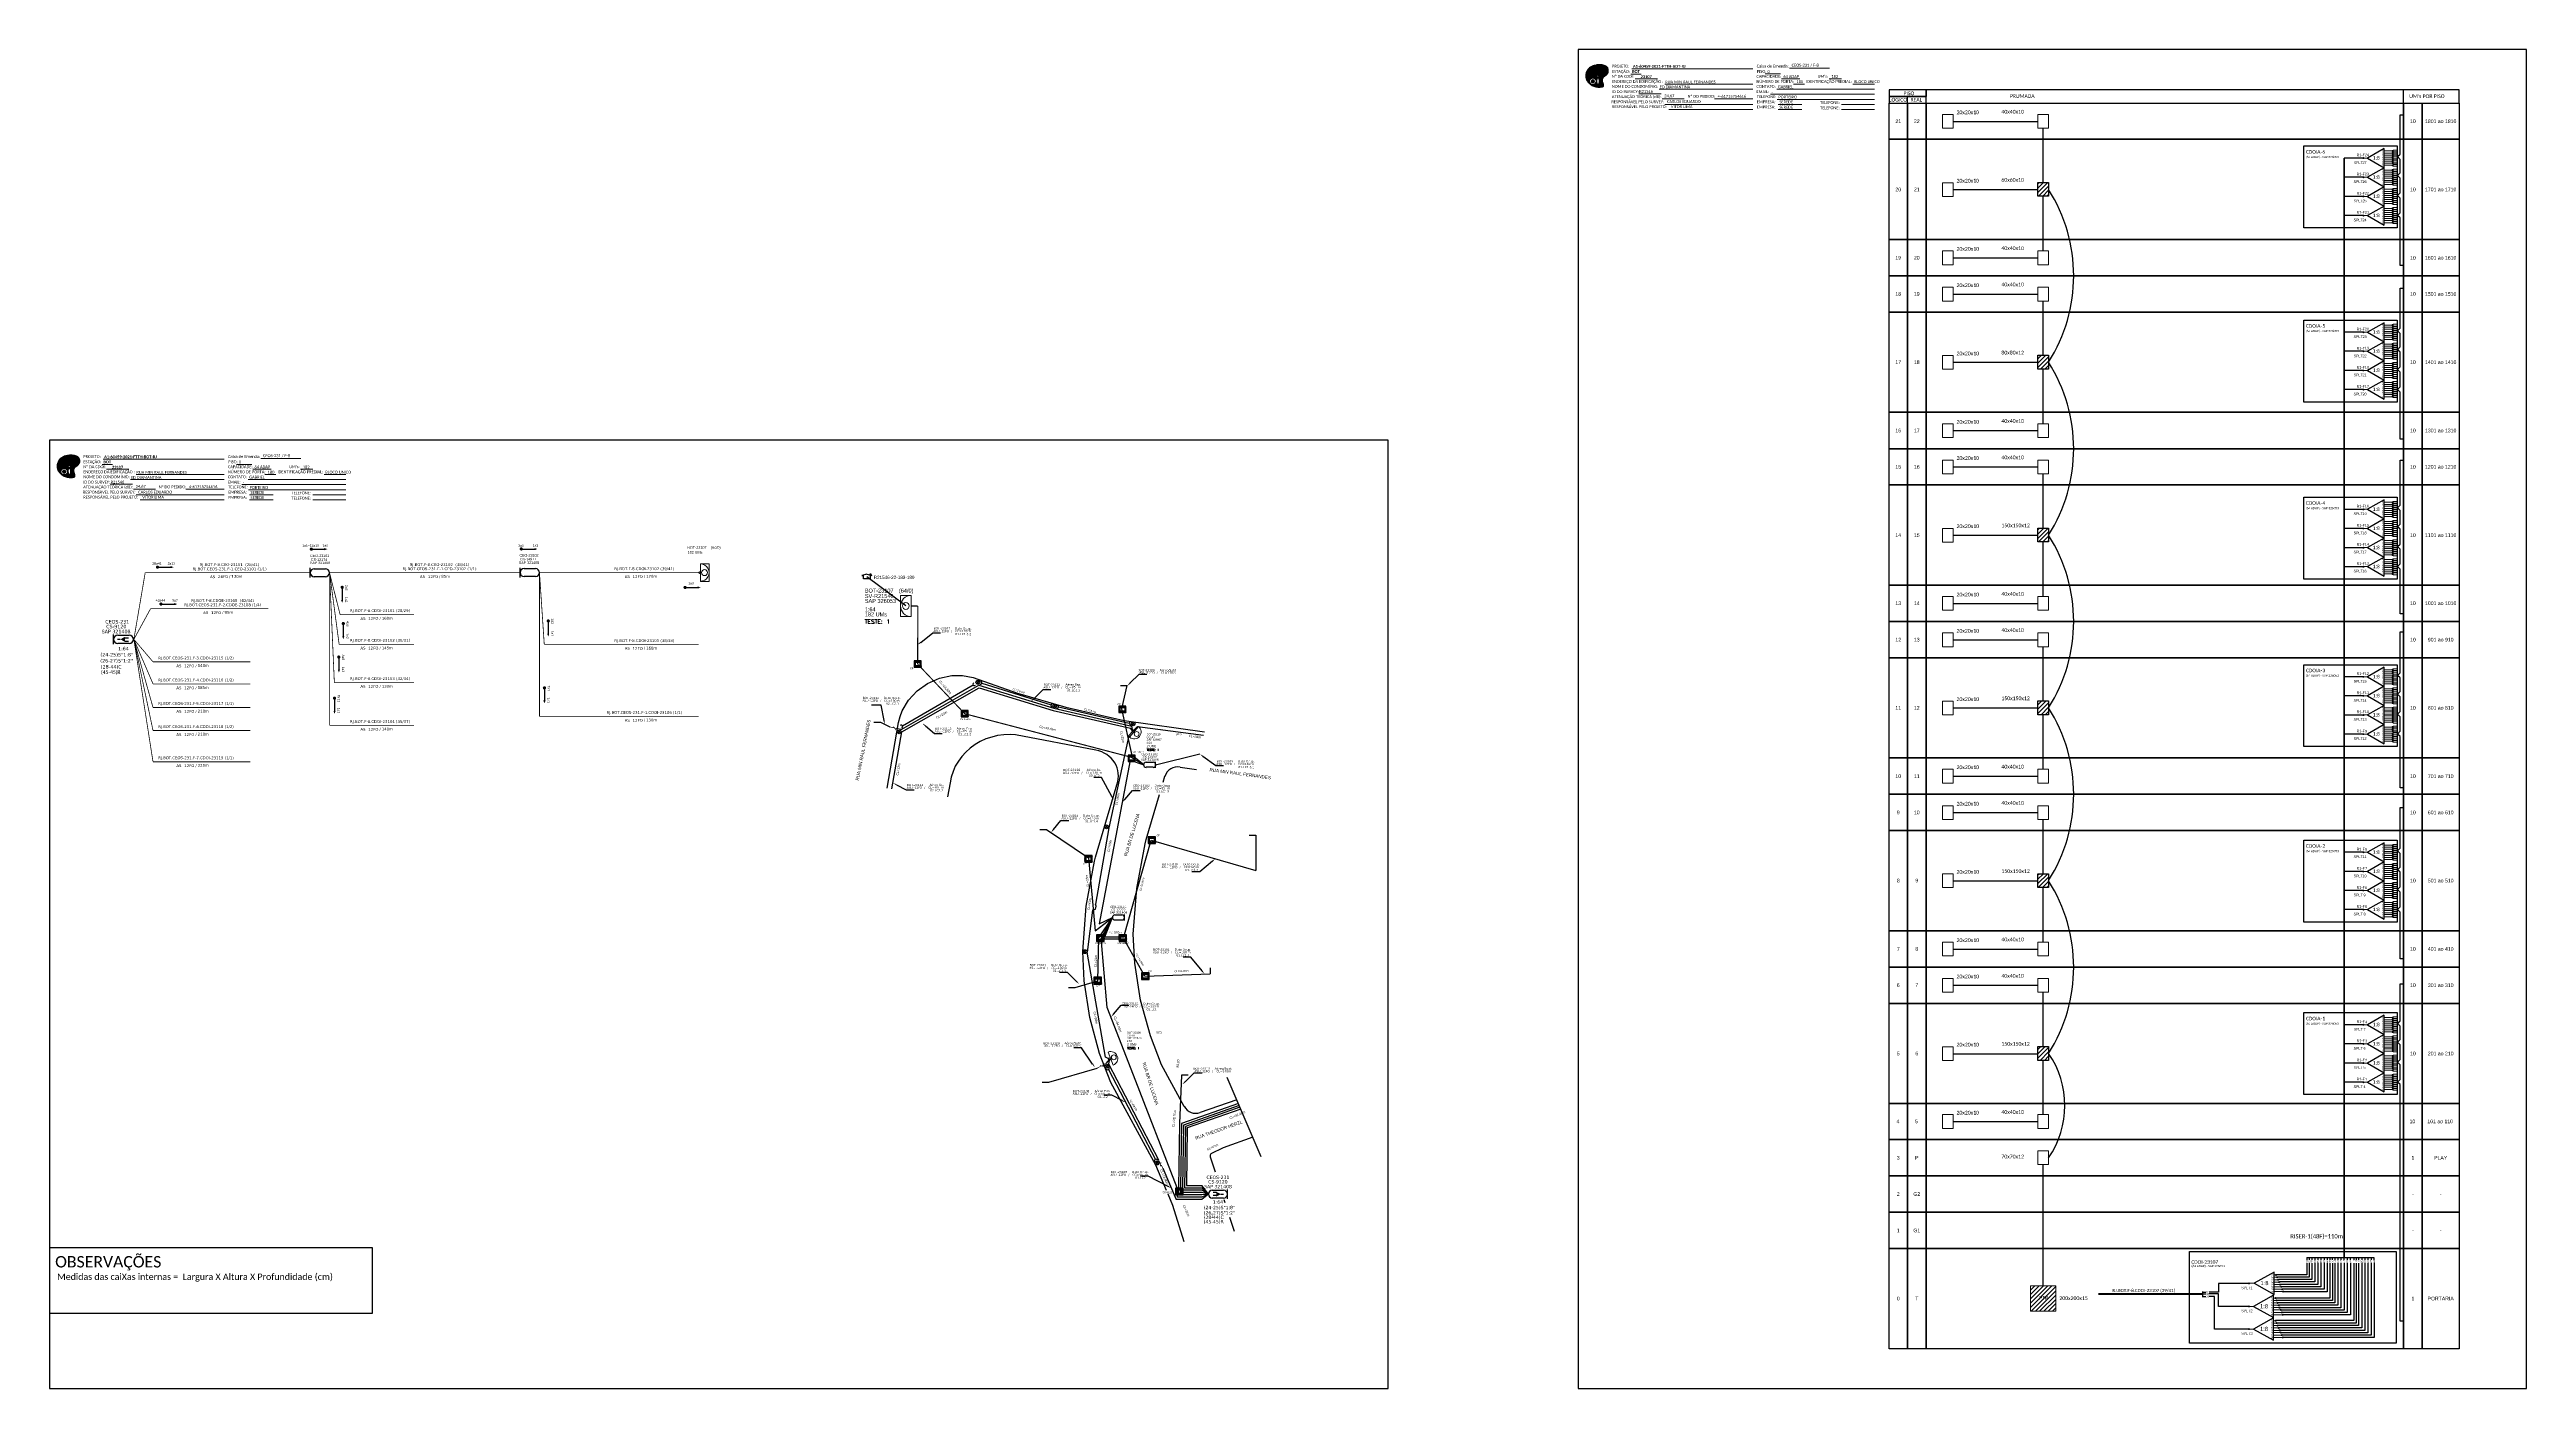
# Model space of a CAD drawing. Extents: x -89 to 1462, y 705 to 1544.
import ezdxf
from ezdxf import colors
from ezdxf.entities.mleader import LeaderData, LeaderLine
from ezdxf.enums import TextEntityAlignment as Align
from ezdxf.math import Vec2, Vec3

# ---------------------------------------------------------------- set-up
doc = ezdxf.new("R2010")
doc.units = 0
for name, color, linetype in [('0 @ 1', 7, 'Continuous'), ('10.1-Caixas Subterrâneas', 5, 'Continuous'), ('20.4-CEOS', 1, 'Continuous'), ('20.5-CEO', 1, 'Continuous'), ('CAP a instalar', 1, 'Continuous'), ('E.T.', 7, 'Continuous'), ('label_cabos', 7, 'Continuous'), ('Legenda', 1, 'Continuous'), ('locais', 7, 'Continuous'), ('NOMELOG', 253, 'Continuous'), ('QUADRA', 7, 'Continuous'), ('SETA', 7, 'Continuous'), ('Subida Lateral', 5, 'Continuous'), ('surveys', 7, 'Continuous'), ('surveys legendas', 7, 'Continuous')]:
    doc.layers.add(name, color=color, linetype=linetype)
for name, color, linetype, lineweight in [("20.0-LEGENDA DOS CDO'S", 1, 'Continuous', 0), ('20.1-CDO_INTERIOR', 1, 'Continuous', 0), ('20.2-CDO_POSTE', 1, 'Continuous', 5), ('20.6-CORDOALHA_SUPORTE', 7, 'Continuous', 25), ('40.1-ETIQUETAS', 1, 'Continuous', 20), ('Segmento Logradouro Texto', 7, 'Continuous', 0)]:
    doc.layers.add(name, color=color, linetype=linetype, lineweight=lineweight)
doc.layers.add('EXTRA', color=50, linetype='Continuous', plot=False)
doc.styles.add('ARIAL', font='arial.ttf')
doc.styles.add('DIGICADE', font='')
doc.styles.add('FTTH', font='arial.ttf')
doc.styles.add('ROMANS', font='romans')
doc.styles.add('siredit', font='verdana.ttf')
doc.styles.get("Standard").update_dxf_attribs({"font": 'arial.ttf'})
doc.styles.add('WMF-Calibri0', font='calibri.ttf')
doc.styles.add('WMF-Calibri1', font='calibrib.ttf')
doc.styles.get('DIGICADE').set_extended_font_data('Arial')
doc.linetypes.add('FENCELINE1', pattern='A,0.25,-0.1,[133,ltypeshp.shx,S=0.1,R=0,X=-0.1,Y=0],-0.1,1', length=1.45)

# ---------------------------------------------------------------- blocks, each defined once
blk = doc.blocks.new('OI')
h = blk.add_hatch(color=40)
edge = h.paths.add_edge_path()
edge.add_spline(control_points=[(4.4, -0.7), (3.9, -1), (3.3, -1.5), (2.8, -2.6), (2.9, -3.5), (3.1, -4.3), (3.3, -4.9), (3.4, -5.4), (3.4, -5.9), (3.2, -6.4), (2.5, -6.6), (1.7, -6.6), (0.6, -6.7), (-0.6, -6.4), (-1.6, -6.1), (-2.8, -5.6), (-3.9, -4.8), (-4.9, -3.7), (-5.3, -2.6), (-5.6, -1.9), (-5.8, -1), (-5.7, 0.5), (-5.1, 2), (-4.1, 3), (-3.3, 3.6), (-2.4, 4.2), (-1.4, 4.4), (-0.6, 4.7), (0.8, 4.9), (2.2, 5), (3.8, 4.6), (4.7, 4.2), (5.4, 3.7), (5.8, 3), (6, 2.2), (6, 1.5), (5.7, 0.6), (5.3, 0.1), (4.9, -0.4), (4.5, -0.6), (4.4, -0.7)], knot_values=[0, 0, 0, 0, 1.60434, 2.417191, 3.427595, 4.282808, 4.776746, 5.304182, 5.888771, 6.258406, 6.858137, 7.79129, 8.986195, 10.124242, 11.187857, 12.242908, 13.953784, 15.414161, 16.515391, 17.349188, 17.675853, 19.552021, 21.515531, 22.568638, 23.63245, 24.621084, 25.782718, 26.745347, 27.142653, 29.870543, 31.004649, 31.921532, 32.709589, 33.801391, 34.042471, 35.192333, 35.971461, 36.628871, 37.254359, 37.836911, 37.836911, 37.836911, 37.836911], degree=3, periodic=0)
h.paths.add_polyline_path([(1.1, -0.9, -1), (0, -0.9, -1)], flags=16)
edge = h.paths.add_edge_path(flags=16)
edge.add_ellipse((0.6, -3.6), major_axis=(-0.02, 1.71), ratio=0.361305, start_angle=0, end_angle=360)
h.paths.add_polyline_path([(-0.4, -3.6, -1), (-3.8, -3.6, -1)], flags=16)
edge = h.paths.add_edge_path(flags=0)
edge.add_ellipse((-2.1, -3.6), major_axis=(0, 0.885), ratio=0.758294, start_angle=0, end_angle=360)
at = {"color": 40}
for centre, radius in [((-2.1, -3.6), 1.72), ((0.5, -0.9), 0.587)]:
    blk.add_circle(centre, radius, dxfattribs=at)
blk.add_ellipse((-2.1, -3.6), major_axis=(0, 0.885), ratio=0.758294, start_param=-3.141592653589792, end_param=3.141592653589792, dxfattribs=at)
blk.add_ellipse((0.6, -3.6), major_axis=(-0.02, 1.71), ratio=0.361305, dxfattribs=at)
at = {"color": 40, "start_tangent": (-0.800898, -0.598801), "end_tangent": (-0.800898, -0.598801)}
blk.add_spline([(4.4, -0.7), (3.2, -1.8), (2.9, -2.5), (2.9, -3.5), (3.1, -4.4), (3.3, -4.8), (3.4, -5.4), (3.4, -6), (3.2, -6.3), (2.7, -6.5), (1.7, -6.6), (0.5, -6.6), (-0.6, -6.4), (-1.6, -6.1), (-2.6, -5.7), (-3.9, -4.7), (-4.9, -3.6), (-5.4, -2.6), (-5.6, -1.8), (-5.7, -1.5), (-5.6, 0.4), (-4.8, 2.2), (-4.1, 3), (-3.3, 3.6), (-2.4, 4.1), (-1.3, 4.5), (-0.4, 4.7), (0, 4.8), (2.7, 4.8), (3.8, 4.5), (4.7, 4.2), (5.3, 3.7), (5.9, 2.7), (5.9, 2.5), (5.9, 1.3), (5.7, 0.6), (5.3, 0.1), (4.8, -0.4), (4.4, -0.7)], degree=3, dxfattribs=at)
blk = doc.blocks.new('CARIMBO')
at = {"color": 7, "lineweight": 0}
for points in [[(35.1, -20.1), (41.7, -20.1)], [(35.7, -16.8), (111.6, -16.8)], [(37.8, -23.1), (51.8, -23.1)], [(53, -29.5), (111.6, -29.5)], [(56.4, -26.4), (111.6, -26.4)], [(119.4, -20), (128.9, -20)], [(126.6, -29.5), (187.8, -29.5)], [(129.5, -23.1), (141.1, -23.1)], [(134.5, -16.3), (159.6, -16.3)], [(137.1, -26.4), (144, -26.4)], [(159.4, -23.1), (167.1, -23.1)], [(174.2, -26.4), (187.8, -26.4)], [(40.1, -32.5), (54.1, -32.5)], [(54.7, -35.5), (68.6, -35.5)], [(56.4, -39.1), (111.6, -39.1)], [(58.9, -42.3), (111.6, -42.3)], [(122.6, -32.7), (187.8, -32.7)], [(126.8, -36), (187.8, -36)], [(127.5, -39.1), (142.3, -39.1)], [(127.5, -42.3), (142.3, -42.3)], [(167.1, -39.1), (187.8, -39.1)], [(167.1, -42.3), (187.8, -42.3)]]:
    blk.add_lwpolyline(points, dxfattribs=at)
at = {"color": 7, "xscale": 1.213923925163967, "yscale": 1.213923925163967, "zscale": 1.213923925163967, "rotation": 0.1532896023949059}
blk.add_blockref('OI', (13.9, -20.2), dxfattribs=at)
at = {"color": 7, "lineweight": 0, "style": 'WMF-Calibri0'}
for s, height, p in [('PROJETO:', 1.79, (23.3, -16)), ('Caixa de Emenda:', 1.793, (114, -16)), ('ESTAÇÃO:', 1.79, (23.3, -19.3)), ('Nº DA CDOI:', 1.793, (23.3, -22.4)), ('ENDEREÇO DA EDIFICAÇÃO :', 1.793, (23.3, -25.6)), ('NOME DO CONDOMÍNIO:', 1.793, (23.3, -28.7)), ('ID DO SURVEY:', 1.793, (23.3, -32)), ('CAPACIDADE:', 1.793, (113.9, -22.4)), ('CONTATO:', 1.79, (113.9, -28.7)), ('NÚMERO DE PORTA:', 1.793, (113.9, -25.6)), ('EMAIL:', 1.79, (113.9, -32)), ('PISO:', 1.79, (114.1, -19.3)), ('IDENTIFICAÇÃO PREDIAL:', 1.793, (145, -25.6)), ("UM's:", 1.79, (152.2, -22.4)), ('RESPONSÁVEL PELO SURVEY:', 1.793, (23, -38.3)), ('ATENUAÇÃO TEÓRICA (dB):', 1.793, (23.3, -35.1)), ('RESPONSÁVEL PELO PROJETO:', 1.793, (23.3, -41.4)), ('TELEFONE:', 1.79, (114.1, -35.1)), ('EMPRESA:', 1.79, (114.1, -38.3)), ('EMPRESA:', 1.79, (114.1, -41.6)), ('TELEFONE:', 1.79, (153.7, -38.8)), ('TELEFONE:', 1.79, (153.7, -42.1))]:
    blk.add_text(s, height=height, dxfattribs=at).set_placement(p)
at = {"color": 7, "lineweight": 0, "flags": 8}
for tag, p, style in [('PROJ', (36.5, -16.1), 'WMF-Calibri1'), ('CEOS-XX', (135.9, -15.5), 'WMF-Calibri0'), ('EST', (35.9, -19.4), 'WMF-Calibri1'), ('_ID_', (40.4, -31.9), 'WMF-Calibri0'), ('NOME_DO_COND.', (53.2, -29), 'WMF-Calibri0'), ('LOGRADOURO', (56.6, -25.9), 'WMF-Calibri0'), ('PISO_PTR', (120.8, -19.4), 'WMF-Calibri0'), ('EMAIL', (123.3, -32.1), 'WMF-Calibri0'), ('NOME_DO_CONTATO', (127.3, -28.9), 'WMF-Calibri0'), ('CAPAC.', (130.7, -22.5), 'WMF-Calibri0'), ('N°', (138.8, -25.8), 'WMF-Calibri0'), ("UC'S", (160.8, -22.5), 'WMF-Calibri0'), ('N°PREDIO', (174.9, -25.8), 'WMF-Calibri0'), ('O_POTEN', (56.1, -34.7), 'WMF-Calibri0'), ('RES_SURVEY', (57.8, -38.2), 'WMF-Calibri0'), ('RES_PROJ', (60.3, -41.5), 'WMF-Calibri0'), ('TELEFONE', (127.5, -35.4), 'WMF-Calibri0'), ('EMP_RESP_SURVEY', (128.2, -38.5), 'WMF-Calibri0'), ('EMP_RESP_PROJ', (128.2, -41.7), 'WMF-Calibri0'), ('CONT_RESP_SURVEY', (167.8, -38.5), 'WMF-Calibri0'), ('CONT_RESP_PROJ', (167.8, -41.7), 'WMF-Calibri0')]:
    blk.add_attdef(tag, p, '', height=1.79, dxfattribs=dict(at, style=style))
at = {"color": 7, "lineweight": 0, "style": 'WMF-Calibri1', "flags": 8}
blk.add_attdef("N° CDO'S", text='', height=1.79, dxfattribs=at).set_placement((44.8, -22.7), align=Align.CENTER)
blk = doc.blocks.new('SPLT_1-8_DIV_DIR')
h = blk.add_hatch(color=3)
h.dxf.hatch_style = 1
edge = h.paths.add_edge_path()
edge.add_arc((12.8, 4), 0.242, 0, 360)
h = blk.add_hatch(color=3)
h.dxf.hatch_style = 1
edge = h.paths.add_edge_path()
edge.add_arc((13.3, 2.9), 0.242, 0, 360)
h = blk.add_hatch(color=3)
h.dxf.hatch_style = 1
edge = h.paths.add_edge_path()
edge.add_arc((13.8, 1.7), 0.242, 0, 360)
h = blk.add_hatch(color=3)
h.dxf.hatch_style = 1
edge = h.paths.add_edge_path()
edge.add_arc((14.3, 0.6), 0.242, 0, 360)
h = blk.add_hatch(color=3)
h.dxf.hatch_style = 1
edge = h.paths.add_edge_path()
edge.add_arc((14.8, -0.6), 0.242, 0, 360)
h = blk.add_hatch(color=3)
h.dxf.hatch_style = 1
edge = h.paths.add_edge_path()
edge.add_arc((15.3, -1.7), 0.242, 0, 360)
h = blk.add_hatch(color=3)
h.dxf.hatch_style = 1
edge = h.paths.add_edge_path()
edge.add_arc((15.8, -2.9), 0.242, 0, 360)
h = blk.add_hatch(color=3)
h.dxf.hatch_style = 1
edge = h.paths.add_edge_path()
edge.add_arc((16.3, -4), 0.242, 0, 360)
at = {"color": 1, "lineweight": 0}
blk.add_lwpolyline([(2.2, 0), (0, 0)], dxfattribs=at)
at = {"color": 1}
blk.add_lwpolyline([(11.9, 5.4), (2.2, 0), (11.9, -5.4), (11.9, 5.4)], dxfattribs=at)
at = {"color": 7, "lineweight": 0}
for points in [[(12.8, 4), (11.9, 4)], [(11.9, 2.9), (13.3, 2.9)], [(11.9, 1.7), (13.8, 1.7)], [(11.9, 0.6), (14.3, 0.6)], [(11.9, -0.6), (14.8, -0.6)], [(11.9, -1.7), (15.3, -1.7)], [(11.9, -2.9), (15.8, -2.9)], [(11.9, -4), (16.3, -4)]]:
    blk.add_lwpolyline(points, dxfattribs=at)
at = {"color": 3}
for centre in [(12.8, 4), (13.3, 2.9), (13.8, 1.7), (14.3, 0.6), (14.8, -0.6), (15.3, -1.7), (15.8, -2.9), (16.3, -4)]:
    blk.add_circle(centre, 0.242, dxfattribs=at)
at = {"color": 1, "style": 'ARIAL'}
for s, height, p in [('1:8', 2, (5.3, -0.9)), ('S1', 0.75, (10.5, 3.8)), ('S2', 0.75, (10.5, 2.6)), ('S3', 0.75, (10.5, 1.4)), ('S4', 0.75, (10.5, 0.2)), ('S5', 0.75, (10.5, -1)), ('S6', 0.75, (10.5, -2.1)), ('S7', 0.75, (10.5, -3.2)), ('S8', 0.75, (10.5, -4.4))]:
    blk.add_text(s, height=height, dxfattribs=at).set_placement(p)
blk = doc.blocks.new('SPLT_1-8_SC-APC')
at = {"color": 1, "lineweight": 0}
blk.add_lwpolyline([(-17, -7.5), (-19.3, -7.5)], dxfattribs=at)
at = {"color": 1}
blk.add_lwpolyline([(-7.4, -2.1), (-17, -7.5), (-7.4, -13), (-7.4, -2.1)], dxfattribs=at)
at = {"color": 3, "lineweight": 0}
for points in [[(-3, -3.5), (-7.4, -3.5)], [(-7.4, -4.7), (-3, -4.7)], [(-7.4, -5.8), (-3, -5.8)], [(-7.4, -7), (-3, -7)], [(-7.4, -8.1), (-3, -8.1)], [(-7.4, -9.3), (-3, -9.3)], [(-7.4, -10.4), (-3, -10.4)], [(-7.4, -11.6), (-3, -11.6)], [(-2.4, -3), (-2.4, -4)], [(-2.4, -3), (0, -3)], [(-2.4, -4), (0, -4)], [(-2.4, -4.2), (-2.4, -5.2)], [(-2.4, -4.2), (0, -4.2)], [(-2.4, -5.2), (0, -5.2)], [(-2.4, -5.3), (-2.4, -6.3)], [(-2.4, -5.3), (0, -5.3)], [(-2.4, -6.3), (0, -6.3)], [(-2.4, -6.5), (-2.4, -7.5)], [(-2.4, -6.5), (0, -6.5)], [(-2.4, -7.5), (0, -7.5)], [(-2.4, -7.6), (-2.4, -8.6)], [(-2.4, -7.6), (0, -7.6)], [(-2.4, -8.6), (0, -8.6)], [(-2.4, -8.8), (-2.4, -9.8)], [(-2.4, -8.8), (0, -8.8)], [(-2.4, -9.8), (0, -9.8)], [(-2.4, -9.9), (-2.4, -10.9)], [(-2.4, -9.9), (0, -9.9)], [(-2.4, -10.9), (0, -10.9)], [(-2.4, -11.1), (-2.4, -12.1)], [(-2.4, -11.1), (0, -11.1)], [(-2.4, -12.1), (0, -12.1)]]:
    blk.add_lwpolyline(points, dxfattribs=at)
for points in [[(-3, -3.2), (-2.4, -3.2), (-2.4, -3.8), (-3, -3.8)], [(-3, -4.4), (-2.4, -4.4), (-2.4, -5), (-3, -5)], [(-3, -5.5), (-2.4, -5.5), (-2.4, -6.1), (-3, -6.1)], [(-3, -6.7), (-2.4, -6.7), (-2.4, -7.3), (-3, -7.3)], [(-3, -7.8), (-2.4, -7.8), (-2.4, -8.4), (-3, -8.4)], [(-3, -9), (-2.4, -9), (-2.4, -9.6), (-3, -9.6)], [(-3, -10.1), (-2.4, -10.1), (-2.4, -10.7), (-3, -10.7)], [(-3, -11.3), (-2.4, -11.3), (-2.4, -11.9), (-3, -11.9)]]:
    blk.add_lwpolyline(points, close=True, dxfattribs=at)
at = {"color": 1, "style": 'ARIAL'}
for s, height, p in [('1:8', 2, (-13.9, -8.4)), ('S1', 0.75, (-8.7, -3.8)), ('S2', 0.75, (-8.7, -5)), ('S3', 0.75, (-8.7, -6.2)), ('S4', 0.75, (-8.7, -7.4)), ('S5', 0.75, (-8.7, -8.6)), ('S6', 0.75, (-8.7, -9.7)), ('S7', 0.75, (-8.7, -10.8)), ('S8', 0.75, (-8.7, -11.9))]:
    blk.add_text(s, height=height, dxfattribs=at).set_placement(p)
blk = doc.blocks.new('SURVEY_SURVEY')
for p, q in [((0, 0.0000152), (-0.0000151, 0.0000108)), ((-0.0000151, 0.0000108), (-0.0000104, 0.0000108)), ((-0.0000103, 0), (-0.0000103, 0.0000108)), ((0.0000103, 0), (-0.0000103, 0)), ((0, 0.0000152), (0.0000151, 0.0000108)), ((0.0000101, 0.0000159), (0.0000117, 0.0000159)), ((0.0000101, 0.0000123), (0.0000101, 0.0000159)), ((0.0000151, 0.0000108), (0.0000103, 0.0000108)), ((0.0000103, 0.0000108), (0.0000103, 0)), ((0.0000117, 0.0000159), (0.0000117, 0.0000119))]:
    blk.add_line(p, q)
blk = doc.blocks.new('Inst CDOI-64')
at = {"layer": '20.1-CDO_INTERIOR', "color": 1, "lineweight": 18}
blk.add_lwpolyline([(-2.12, -2.13), (-2.12, 2.12), (0, 2.12), (0.01, -2.13)], close=True, dxfattribs=at)
blk.add_circle((-1.06, 0), 0.68, dxfattribs=at)
blk.add_arc((0.01, 0), 2.13, 90.0276, 270.0276, dxfattribs=at)
at = {"layer": "20.0-LEGENDA DOS CDO'S", "style": 'ARIAL'}
for tag, p, rotation in [('SAP', (-9.3, 0.61), 359.9724), ('SURVEY', (-9.3, 1.6), 359.9724), ('FID', (-9.3, 2.69), 0.118), ('1:XX', (-9.31, -1.08), 359.9724), ('UMS', (-9.31, -2.09), 359.9724)]:
    blk.add_attdef(tag, p, '', height=0.8, rotation=rotation, dxfattribs=at)
at = {"layer": "20.0-LEGENDA DOS CDO'S"}
for tag, p, style, flags in [('ID_ATIVIDADE', (-9.3, 3.78), 'ARIAL', 3), ('FATOR', (-1.5, 3.78), 'ARIAL', 1), ('QTDE', (-9.18, -3.66), 'DIGICADE', 3)]:
    blk.add_attdef(tag, p, '', height=0.8, rotation=0.118, dxfattribs=dict(at, style=style, flags=flags))
at = {"layer": "20.0-LEGENDA DOS CDO'S", "style": 'ARIAL'}
blk.add_attdef('FIBRAS_UTILIZADAS', text='', height=0.8, rotation=359.9724, dxfattribs=at).set_placement((-0.99, 2.69), align=Align.CENTER)
blk = doc.blocks.new('Teste  FTTH')
at = {"color": 0, "lineweight": 0, "style": 'ROMANS'}
for tag, p in [('TESTE', (-2.3, -0.29)), ('QTDE', (0.21, -0.29))]:
    blk.add_attdef(tag, p, '', height=0.48, dxfattribs=at)
for tag, p, flags in [('FID', (-2.23, -1.25), 1), ('FATOR', (-2.23, -2.03), 3), ('ID_ATIVIDADE', (-2.23, -2.72), 3)]:
    blk.add_attdef(tag, p, '', height=0.48, dxfattribs=dict(at, flags=flags))
blk = doc.blocks.new('*X72')
at = {"color": 0, "linetype": 'Continuous'}
for p, q in [((-1.25, 0.34099), (-0.49099, 1.1)), ((-1.25, 0.517767), (-0.667767, 1.1)), ((-1.25, 0.694544), (-0.844544, 1.1)), ((-1.25, 0.87132), (-1.02132, 1.1)), ((-1.25, 1.048097), (-1.198097, 1.1)), ((-1.25, 0.164214), (-0.8035, 0.610714)), ((-1.25, -0.012563), (-0.8035, 0.433937)), ((-1.25, -0.18934), (-0.8035, 0.25716)), ((-1.25, -0.366117), (-0.8035, 0.080383)), ((-0.789214, 0.625), (-0.314214, 1.1)), ((-0.612437, 0.625), (-0.137437, 1.1)), ((-0.43566, 0.625), (0.03934, 1.1)), ((-0.258883, 0.625), (0.216117, 1.1)), ((-0.082107, 0.625), (0.392893, 1.1)), ((0.09467, 0.625), (0.56967, 1.1)), ((0.271447, 0.625), (0.746447, 1.1)), ((0.448223, 0.625), (0.923223, 1.1)), ((0.625, 0.625), (1.1, 1.1)), ((0.801777, 0.625), (1.25, 1.073223)), ((0.8035, 0.449947), (1.25, 0.896447)), ((0.8035, 0.27317), (1.25, 0.71967)), ((0.8035, 0.096393), (1.25, 0.542893)), ((0.8035, -0.080383), (1.25, 0.366117)), ((0.8035, -0.25716), (1.25, 0.18934)), ((0.8035, -0.433937), (1.25, 0.012563)), ((-1.25, -0.542893), (-0.8035, -0.096393)), ((-1.25, -0.71967), (-0.8035, -0.27317)), ((-1.25, -0.896447), (-0.8035, -0.449947)), ((-1.25, -1.073223), (-0.801777, -0.625)), ((-1.1, -1.1), (-0.625, -0.625)), ((-0.923223, -1.1), (-0.448223, -0.625)), ((-0.746447, -1.1), (-0.271447, -0.625)), ((-0.56967, -1.1), (-0.09467, -0.625)), ((-0.392893, -1.1), (0.082107, -0.625)), ((-0.216117, -1.1), (0.258883, -0.625)), ((-0.03934, -1.1), (0.43566, -0.625)), ((0.137437, -1.1), (0.612437, -0.625)), ((0.314214, -1.1), (0.789214, -0.625)), ((0.49099, -1.1), (1.25, -0.34099)), ((0.667767, -1.1), (1.25, -0.517767)), ((0.8035, -0.610714), (1.25, -0.164214)), ((0.844544, -1.1), (1.25, -0.694544)), ((1.02132, -1.1), (1.25, -0.87132)), ((1.198097, -1.1), (1.25, -1.048097))]:
    blk.add_line(p, q, dxfattribs=at)
blk = doc.blocks.new('MANHOLE_MQ')
at = {"color": 0, "linetype": 'Continuous'}
for p, q in [((0.0000062, 0.0000057), (-0.0000063, 0.0000057)), ((-0.0000063, 0.0000057), (-0.0000063, -0.0000053)), ((-0.000004, 0.0000033), (0.000004, 0.0000033)), ((-0.000004, -0.0000029), (-0.000004, 0.0000033)), ((0.000004, 0.0000033), (0.000004, -0.0000029)), ((0.0000062, -0.0000053), (0.0000062, 0.0000057)), ((-0.0000063, -0.0000053), (0.0000062, -0.0000053)), ((0.000004, -0.0000029), (-0.000004, -0.0000029)), ((0.000004, -0.0000029), (0.000004, -0.0000029))]:
    blk.add_line(p, q, dxfattribs=at)
at = {"color": 0, "linetype": 'Continuous', "xscale": 5e-06, "yscale": 5e-06, "zscale": 1e-05}
blk.add_blockref('*X72', (0, 0.0000002), dxfattribs=at)
blk = doc.blocks.new('*U101')
at = {"color": 0}
blk.add_line((2.14, -0.58), (-2.1, -0.68), dxfattribs=at)
for centre, radius in [((0, 0.38), 0.733), ((0.03, -1.03), 0.393)]:
    blk.add_circle(centre, radius, dxfattribs=at)
blk.add_arc((0.02, -0.63), 2.12, 1.37817, 181.37817, dxfattribs=at)
blk = doc.blocks.new('Inst CDOE-8 CAIXA DIST OPT CDOE 48F_8D C_SPL OPTAP')
at = {"layer": "20.0-LEGENDA DOS CDO'S", "color": 0, "style": 'ARIAL'}
for tag, p, height in [('1:XX', (0, 1.7), 0.8), ('FID', (0.1, 5.2), 0.8), ('CORDOALHA', (0.1, 4), 0.8), ('SAP', (0.1, 3), 0.8), ('UMS', (0.1, 0.2), 1)]:
    blk.add_attdef(tag, p, '', height=height, rotation=0.118, dxfattribs=at)
at = {"layer": "20.0-LEGENDA DOS CDO'S", "color": 0}
for tag, p, style, flags in [('ID_ATIVIDADE', (0.1, 6.5), 'ARIAL', 3), ('FATOR', (7.9, 6.5), 'ARIAL', 1), ('QTDE', (0.2, -1), 'DIGICADE', 3)]:
    blk.add_attdef(tag, p, '', height=0.8, rotation=0.118, dxfattribs=dict(at, style=style, flags=flags))
at = {"layer": "20.0-LEGENDA DOS CDO'S", "color": 0, "style": 'ARIAL'}
blk.add_attdef('FIBRAS_UTILIZADAS', text='', height=0.8, rotation=0.118, dxfattribs=at).set_placement((13.5, 5.3), align=Align.CENTER)
blk = doc.blocks.new('*U103')
at = {"layer": '20.4-CEOS', "color": 7, "style": 'siredit'}
for tag, p in [('FIBRAS_SPLITTER', (0, 0)), ('FIBRAS_TOP_C', (0, -4.13)), ('RESERVA_FINAIS', (0, -5.46))]:
    blk.add_attdef(tag, p, '', height=1.01, dxfattribs=at)
for tag, p, flags in [('ID_ATIVIDADE', (0, -6.77), 3), ('FATOR', (0, -8.09), 1), ('QTDE', (0, -9.4), 1), ('FID', (0, -10.71), 1)]:
    blk.add_attdef(tag, p, '', height=1.01, dxfattribs=dict(at, flags=flags))
blk = doc.blocks.new('*U104')
at = {"layer": '20.4-CEOS', "color": 7, "style": 'siredit'}
blk.add_attdef('FIBRAS_SPLITTER', (0, 0), '', height=1.01, dxfattribs=at)
for tag, p, flags in [('QTDE', (0, -4.11), 1), ('ID_ATIVIDADE', (0, -1.48), 3), ('FATOR', (0, -2.79), 3), ('FID', (0, -5.42), 1)]:
    blk.add_attdef(tag, p, '', height=1.01, dxfattribs=dict(at, flags=flags))
blk = doc.blocks.new('Inst CORD BENZINAL 4.55MM 3F (sem recursos)')
at = {"layer": '20.6-CORDOALHA_SUPORTE', "color": 0, "lineweight": 0, "style": 'ROMANS'}
for tag, p, flags in [('FATOR', (-5.2, -4.4), 3), ('ID_ATIVIDADE', (-5.2, -6.7), 3), ('FID', (-5.2, -8.9), 1)]:
    blk.add_attdef(tag, p, '', height=1, dxfattribs=dict(at, flags=flags))
blk.add_attdef('LANCE', text='', height=1, dxfattribs=at).set_placement((-0.5, -2.2), align=Align.RIGHT)
at = {"layer": '20.6-CORDOALHA_SUPORTE', "color": 0, "style": 'siredit'}
blk.add_attdef('QTDE', (-0.5, -2.2), '', height=1, rotation=359.69, dxfattribs=at)
blk = doc.blocks.new('LEGENDA DOS CABOS')
at = {"layer": 'EXTRA', "color": 0, "style": 'siredit'}
for tag, p in [('ID', (4.6, 1)), ('XX', (9, 1))]:
    blk.add_attdef(tag, text='', height=0.48, rotation=359.69, dxfattribs=at).set_placement(p, align=Align.MIDDLE_CENTER)
at = {"layer": 'Legenda', "color": 0, "style": 'siredit'}
for tag, p in [('TIPO_CABO', (1.3, 0)), ('CABO', (4.7, -0.1)), ('/', (6.8, -0.1)), ('METROS', (10, -0.1))]:
    blk.add_attdef(tag, text='', height=0.8, rotation=359.69, dxfattribs=at).set_placement(p, align=Align.MIDDLE_CENTER)
blk = doc.blocks.new('Inst CB DT OCUP CFOA-SM-AS-80-TS-24')
at = {"layer": 'label_cabos', "color": 0, "style": 'siredit'}
for tag, flags, p in [('ID_ATIVIDADE', 3, (1.3, 2.7)), ('FATOR', 1, (11.6, 2.6))]:
    blk.add_attdef(tag, text='', height=1, rotation=359.69, dxfattribs=dict(at, flags=flags)).set_placement(p, align=Align.MIDDLE_CENTER)
for tag, p in [('DESTINO_CABO', (3.1, 1.3)), ('TIPO_CABO', (1.8, 0)), ('CABO', (4.7, -0.1)), ('/', (7.7, -0.1)), ('LANCE', (10.9, 0)), ('TIPO_CABO', (13.1, 1.2)), ('UND', (16, 0)), ('FID', (13.1, -1.4))]:
    blk.add_attdef(tag, text='', height=1, rotation=359.69, dxfattribs=at).set_placement(p, align=Align.MIDDLE_CENTER)
blk.add_attdef('QTDE', (12.4, -0.5), '', height=1, rotation=359.69, dxfattribs=at)
blk = doc.blocks.new('Inst CB DT OCUP CFOA-SM-ASU-120-S-12')
at = {"layer": 'label_cabos', "color": 0, "style": 'siredit'}
for tag, flags, p in [('ID_ATIVIDADE', 3, (1.3, 2.7)), ('FATOR', 1, (11.6, 2.6))]:
    blk.add_attdef(tag, text='', height=1, rotation=359.69, dxfattribs=dict(at, flags=flags)).set_placement(p, align=Align.MIDDLE_CENTER)
for tag, p in [('TIPO_CABO', (1.3, 0)), ('DESTINO_CABO', (3.1, 1.3)), ('CABO', (4.7, -0.1)), ('/', (7.7, -0.1)), ('LANCE', (10.9, 0)), ('TIPO_CABO', (13.1, 1.2)), ('UND', (16, 0)), ('FID', (13.1, -1.4))]:
    blk.add_attdef(tag, text='', height=1, rotation=359.69, dxfattribs=at).set_placement(p, align=Align.MIDDLE_CENTER)
blk.add_attdef('QTDE', (12.4, -0.5), '', height=1, rotation=359.69, dxfattribs=at)
blk = doc.blocks.new('Inst CB ESP CFOA-SM-ASU-120-S-12')
at = {"layer": 'label_cabos', "color": 0, "style": 'siredit'}
for tag, flags, p in [('ID_ATIVIDADE', 3, (1.3, 2.7)), ('FATOR', 1, (11.6, 2.6))]:
    blk.add_attdef(tag, text='', height=1, rotation=359.69, dxfattribs=dict(at, flags=flags)).set_placement(p, align=Align.MIDDLE_CENTER)
for tag, p in [('TIPO_CABO', (1.3, 0)), ('DESTINO_CABO', (3.1, 1.3)), ('CABO', (4.7, -0.1)), ('/', (7.7, -0.1)), ('LANCE', (10.8, 0)), ('TIPO_CABO', (13.1, 1.2)), ('UND', (16, 0)), ('FID', (13.1, -1.4))]:
    blk.add_attdef(tag, text='', height=1, rotation=359.69, dxfattribs=at).set_placement(p, align=Align.MIDDLE_CENTER)
blk.add_attdef('QTDE', (12.4, -0.5), '', height=1, rotation=359.69, dxfattribs=at)
blk = doc.blocks.new('Inst CB AS CFOA-SM-ASU-120-S-12')
at = {"layer": 'label_cabos', "color": 0, "style": 'siredit'}
for tag, flags, p in [('ID_ATIVIDADE', 3, (1.3, 2.7)), ('FATOR', 1, (11.6, 2.6))]:
    blk.add_attdef(tag, text='', height=1, rotation=359.69, dxfattribs=dict(at, flags=flags)).set_placement(p, align=Align.MIDDLE_CENTER)
for tag, p in [('TIPO_CABO', (1.3, 0)), ('DESTINO_CABO', (3.1, 1.3)), ('CABO', (4.7, -0.1)), ('/', (7.7, -0.1)), ('LANCE', (10.8, 0)), ('TIPO_CABO', (13.1, 1.2)), ('UND', (16, 0)), ('FID', (13.1, -1.4))]:
    blk.add_attdef(tag, text='', height=1, rotation=359.69, dxfattribs=at).set_placement(p, align=Align.MIDDLE_CENTER)
blk.add_attdef('QTDE', (12.4, -0.5), '', height=1, rotation=359.69, dxfattribs=at)
blk = doc.blocks.new('CEOS_RP_CT_DRT')
at = {"layer": '20.4-CEOS', "color": 0}
for p, q in [((-4.54, 1.19), (-1.19, 1.19)), ((-1.19, -1.19), (-4.54, -1.19))]:
    blk.add_line(p, q, dxfattribs=at)
for points in [[(-5.73, -1.43), (-5.73, 1.44)], [(-3.79, 0), (-4.59, 0)], [(-2.47, 0.48), (-1.45, 0.48)], [(-2.47, -0.52), (-1.45, -0.52)]]:
    blk.add_lwpolyline(points, dxfattribs=at)
blk.add_lwpolyline([(-3.79, 0, 0, 1.47, 0), (-2.41, 0, 1.47, 1.47, 0)], format="xyseb", dxfattribs=at)
for centre, start, end in [((-4.54, 0), 90, 270), ((-1.19, 0), 270, 90)]:
    blk.add_arc(centre, 1.19, start, end, dxfattribs=at)
at = {"layer": '20.4-CEOS', "color": 7, "style": 'siredit'}
for tag, p in [('Nº_DA_CEOS', (-2.86, 5.6)), ('LOCAL', (-2.86, 4.24)), ('SAP', (-2.86, 2.78)), ('RACIO_SPLITAGEM', (-2.86, -1.88)), ('FIBRAS_SPLITTER', (-2.86, -3.58)), ('RESERVA_FINAIS', (-2.86, -6.39)), ('FIBRAS_TOP_C', (-2.86, -5.08))]:
    blk.add_attdef(tag, text='', height=1.01, dxfattribs=at).set_placement(p, align=Align.TOP_CENTER)
blk = doc.blocks.new('ETIQUETA_RS5F')
at = {"layer": '40.1-ETIQUETAS', "color": 0, "style": 'siredit'}
blk.add_text('/', height=1.5, dxfattribs=at).set_placement((1.6, -2), align=Align.MIDDLE_RIGHT)
for tag, p in [('ETIQUETA_R_SECUNDARIA', (1.2, 2.1)), ('ETIQUETA_R_PRIMARIA', (1.2, 4.1)), ('F_ATIVAS/F_MORTAS', (1.1, -4.2))]:
    blk.add_attdef(tag, text='', height=1.5, dxfattribs=at).set_placement(p, align=Align.MIDDLE_CENTER)
for tag, p in [('TIPO_CABO', (-6.6, -2.1)), ('CAP_CABO', (0.4, -2.1))]:
    blk.add_attdef(tag, text='', height=1.5, dxfattribs=at).set_placement(p, align=Align.MIDDLE_RIGHT)
for tag, p in [('FUSÃO_1', (0.8, -8.4)), ('FUSÃO_2', (0.8, -10.6)), ('FUSÃO_3', (0.8, -12.9)), ('FUSÃO_4', (0.8, -15.1)), ('FUSÃO_5', (0.8, -17.2))]:
    blk.add_attdef(tag, text='', height=1.5, dxfattribs=at).set_placement(p, align=Align.CENTER)
blk.add_attdef('METROS', text='', height=1.5, dxfattribs=at).set_placement((2.1, -2), align=Align.MIDDLE_LEFT)
blk = doc.blocks.new('CDOE-TEXTO PADRÃO')
at = {"layer": "20.0-LEGENDA DOS CDO'S", "color": 0, "style": 'ARIAL'}
for tag, p in [('CDO_N', (0.5, 7.4)), ('CORDOALHA', (0.5, 4.3)), ('SAP', (0.5, 1.7)), ('SPLITER_1', (0.6, -0.9)), ('SPLITER_2', (0.6, -3.5)), ('(XX-XX_F)S', (0.5, -8.3)), ('(XX-XX_L)S', (0.5, -10.8)), ('UMS', (0.5, -13.1))]:
    blk.add_attdef(tag, p, '', height=1.7, rotation=0.118, dxfattribs=at)
blk.add_attdef('FIBRAS_UTILIZADAS', text='', height=1.7, rotation=0.118, dxfattribs=at).set_placement((19.8, 7.4), align=Align.CENTER)

msp = doc.modelspace()

# ---------------------------------------------------------------- hatches: boundary and pattern name
h = msp.add_hatch(color=3)
h.dxf.hatch_style = 1
edge = h.paths.add_edge_path()
edge.add_arc((1360.2, 1475.6), 0.282, 0, 360)
h = msp.add_hatch()
h.set_pattern_fill('ANSI31', color=1, scale=0.6)
h.set_pattern_definition([(45, (-172.0157, 96.1644), (-1.3470384, 1.3470384), [])])
h.paths.add_polyline_path([(1159.6, 1460.3), (1156.3, 1460.3), (1156.3, 1451.7), (1163, 1451.7), (1163, 1460.3)])
h = msp.add_hatch(color=3)
h.dxf.hatch_style = 1
edge = h.paths.add_edge_path()
edge.add_arc((1360.2, 1463.6), 0.282, 0, 360)
h = msp.add_hatch(color=3)
h.dxf.hatch_style = 1
edge = h.paths.add_edge_path()
edge.add_arc((1360.2, 1451.6), 0.282, 0, 360)
h = msp.add_hatch(color=3)
h.dxf.hatch_style = 1
edge = h.paths.add_edge_path()
edge.add_arc((1360.2, 1439.6), 0.282, 0, 360)
h = msp.add_hatch(color=3)
h.dxf.hatch_style = 1
edge = h.paths.add_edge_path()
edge.add_arc((1360.2, 1366.5), 0.282, 0, 360)
h = msp.add_hatch()
h.set_pattern_fill('ANSI31', color=1, scale=0.6)
h.set_pattern_definition([(45, (-172.0157, 86.1644), (-1.3470384, 1.3470384), [])])
h.paths.add_polyline_path([(1159.6, 1352.1), (1156.3, 1352.1), (1156.3, 1343.4), (1163, 1343.4), (1163, 1352.1)])
h = msp.add_hatch(color=3)
h.dxf.hatch_style = 1
edge = h.paths.add_edge_path()
edge.add_arc((1360.2, 1354.6), 0.282, 0, 360)
h = msp.add_hatch(color=3)
h.dxf.hatch_style = 1
edge = h.paths.add_edge_path()
edge.add_arc((1360.2, 1342.6), 0.282, 0, 360)
h = msp.add_hatch(color=3)
h.dxf.hatch_style = 1
edge = h.paths.add_edge_path()
edge.add_arc((1360.2, 1330.6), 0.282, 0, 360)
h = msp.add_hatch()
h.set_pattern_fill('ANSI31', color=1, scale=0.6)
h.set_pattern_definition([(45, (-172.0157, 76.1644), (-1.3470384, 1.3470384), [])])
h.paths.add_polyline_path([(1159.6, 1243.8), (1156.3, 1243.8), (1156.3, 1235.2), (1163, 1235.2), (1163, 1243.8)])
h = msp.add_hatch(color=3)
h.dxf.hatch_style = 1
edge = h.paths.add_edge_path()
edge.add_arc((1360.2, 1255.6), 0.282, 0, 360)
h = msp.add_hatch(color=3)
h.dxf.hatch_style = 1
edge = h.paths.add_edge_path()
edge.add_arc((1360.2, 1243.6), 0.282, 0, 360)
h = msp.add_hatch(color=3)
h.dxf.hatch_style = 1
edge = h.paths.add_edge_path()
edge.add_arc((1360.2, 1231.6), 0.282, 0, 360)
h = msp.add_hatch(color=3)
h.dxf.hatch_style = 1
edge = h.paths.add_edge_path()
edge.add_arc((1360.2, 1219.7), 0.282, 0, 360)
h = msp.add_hatch(color=3)
h.dxf.hatch_style = 1
edge = h.paths.add_edge_path()
edge.add_arc((1360.2, 1150.7), 0.282, 0, 360)
h = msp.add_hatch()
h.set_pattern_fill('ANSI31', color=1, scale=0.6)
h.set_pattern_definition([(45, (-172.0157, 66.1644), (-1.3470384, 1.3470384), [])])
h.paths.add_polyline_path([(1159.6, 1135.6), (1156.3, 1135.6), (1156.3, 1127), (1163, 1127), (1163, 1135.6)])
h = msp.add_hatch(color=3)
h.dxf.hatch_style = 1
edge = h.paths.add_edge_path()
edge.add_arc((1360.2, 1138.8), 0.282, 0, 360)
h = msp.add_hatch(color=3)
h.dxf.hatch_style = 1
edge = h.paths.add_edge_path()
edge.add_arc((1360.2, 1126.8), 0.282, 0, 360)
h = msp.add_hatch(color=3)
h.dxf.hatch_style = 1
edge = h.paths.add_edge_path()
edge.add_arc((1360.2, 1114.8), 0.282, 0, 360)
h = msp.add_hatch(color=3)
h.dxf.hatch_style = 1
edge = h.paths.add_edge_path()
edge.add_arc((1360.2, 1040.8), 0.282, 0, 360)
h = msp.add_hatch()
h.set_pattern_fill('ANSI31', color=1, scale=0.6)
h.set_pattern_definition([(45, (-128.6562, 46.1644), (-1.3470384, 1.3470384), [])])
h.paths.add_polyline_path([(1159.6, 1027.4), (1156.3, 1027.4), (1156.3, 1018.8), (1163, 1018.8), (1163, 1027.4)])
h = msp.add_hatch(color=3)
h.dxf.hatch_style = 1
edge = h.paths.add_edge_path()
edge.add_arc((1360.2, 1028.8), 0.282, 0, 360)
h = msp.add_hatch(color=3)
h.dxf.hatch_style = 1
edge = h.paths.add_edge_path()
edge.add_arc((1360.2, 1016.9), 0.282, 0, 360)
h = msp.add_hatch(color=3)
h.dxf.hatch_style = 1
edge = h.paths.add_edge_path()
edge.add_arc((1360.2, 1004.9), 0.282, 0, 360)
h = msp.add_hatch(color=3)
h.dxf.hatch_style = 1
edge = h.paths.add_edge_path()
edge.add_arc((1360.2, 932.8), 0.282, 0, 360)
h = msp.add_hatch()
h.set_pattern_fill('ANSI31', color=1, scale=0.6)
h.set_pattern_definition([(45, (-172.0157, 36.1644), (-1.3470384, 1.3470384), [])])
h.paths.add_polyline_path([(1163, 919.1), (1156.3, 919.1), (1156.3, 910.5), (1163, 910.5)])
h = msp.add_hatch(color=3)
h.dxf.hatch_style = 1
edge = h.paths.add_edge_path()
edge.add_arc((1360.2, 920.8), 0.282, 0, 360)
h = msp.add_hatch(color=3)
h.dxf.hatch_style = 1
edge = h.paths.add_edge_path()
edge.add_arc((1360.2, 908.8), 0.282, 0, 360)
h = msp.add_hatch(color=3)
h.dxf.hatch_style = 1
edge = h.paths.add_edge_path()
edge.add_arc((1360.2, 896.8), 0.282, 0, 360)
h = msp.add_hatch()
h.set_pattern_fill('ANSI31', color=1, scale=0.6)
h.set_pattern_definition([(45, (529.588, 3401.6099), (-1.3470384, 1.3470384), [])])
h.paths.add_polyline_path([(1167.5, 753.4), (1167.5, 769.2), (1151.7, 769.2), (1151.7, 753.4)])
h.paths.add_polyline_path([(1156.5, 760), (1163.3, 760), (1163.3, 763.5), (1156.5, 763.5)], flags=24)
h = msp.add_hatch(color=3)
h.dxf.hatch_style = 1
edge = h.paths.add_edge_path()
edge.add_arc((1288.5, 770.8), 0.282, 0, 360)
h = msp.add_hatch(color=3)
h.dxf.hatch_style = 1
edge = h.paths.add_edge_path()
edge.add_arc((1288.5, 756.4), 0.282, 0, 360)
h = msp.add_hatch(color=3)
h.dxf.hatch_style = 1
edge = h.paths.add_edge_path()
edge.add_arc((1288.5, 742.2), 0.282, 0, 360)

# ---------------------------------------------------------------- linework, layer by layer
at = {"color": 4}
for p, q in [((654.4, 885.8), (631.5, 877.8)), ((645.9, 855.7), (638.2, 851.9)), ((664.5, 862.3), (645.9, 855.7)), ((638.2, 851.9), (637.7, 851.1)), ((637.7, 851.1), (637.8, 850.1))]:
    msp.add_line(p, q, dxfattribs=at)
at = {"color": 3}
msp.add_line((1259.4, 765.4), (1261.5, 765.4), dxfattribs=at)
at = {"color": 2}
for p, q in [((1269.5, 764.3), (1263.6, 764.3)), ((1269.5, 756.4), (1269.5, 764.3)), ((1288.5, 756.4), (1269.5, 756.4))]:
    msp.add_line(p, q, dxfattribs=at)
at = {"color": 7}
for p, q in [((1267, 762.7), (1263.6, 762.7)), ((1267, 742.2), (1267, 762.7)), ((1288.5, 742.2), (1267, 742.2))]:
    msp.add_line(p, q, dxfattribs=at)
for points in [[(1462.3, 705), (1462.3, 1543.6), (868.3, 1543.6), (868.3, 705), (1462.3, 705)], [(1074.6, 1510.1), (1074.6, 1514.2)], [(1086.2, 1510.1), (1420.1, 1510.1), (1420.1, 1518.3), (1086.2, 1518.3), (1086.2, 1518.3), (1086.2, 1514.2)], [(1385.4, 1510.1), (1385.4, 1518.3)], [(-89.3, 705), (749.2, 705), (749.2, 1299), (-89.3, 1299), (-89.3, 705)], [(444.5, 1117.8), (444.6, 1117.9)]]:
    msp.add_lwpolyline(points)
at = {"color": 7, "lineweight": 0}
for points in [[(953.6, 1512.8), (977.8, 1512.8)], [(-4, 1268.3), (20.1, 1268.3)]]:
    msp.add_lwpolyline(points, dxfattribs=at)
for points in [[(1063, 1514.2), (1086.2, 1514.2), (1086.2, 1518.3), (1063, 1518.3)], [(1063, 1510.1), (1086.2, 1510.1), (1086.2, 1514.2), (1063, 1514.2)], [(1063, 1510.1), (1074.6, 1510.1), (1074.6, 1487.4), (1063, 1487.4)], [(1074.6, 1510.1), (1086.2, 1510.1), (1086.2, 1487.4), (1074.6, 1487.4)], [(1086.2, 1510.1), (1385.4, 1510.1), (1385.4, 1487.4), (1086.2, 1487.4)], [(1385.4, 1510.1), (1397, 1510.1), (1397, 1487.4), (1385.4, 1487.4)], [(1397, 1510.1), (1420.1, 1510.1), (1420.1, 1487.4), (1397, 1487.4)], [(1063, 1487.4), (1074.6, 1487.4), (1074.6, 1424.6), (1063, 1424.6)], [(1074.6, 1487.4), (1086.2, 1487.4), (1086.2, 1424.6), (1074.6, 1424.6)], [(1086.2, 1487.4), (1385.4, 1487.4), (1385.4, 1424.6), (1086.2, 1424.6)], [(1385.4, 1487.4), (1397, 1487.4), (1397, 1424.6), (1385.4, 1424.6)], [(1397, 1487.4), (1420.1, 1487.4), (1420.1, 1424.6), (1397, 1424.6)], [(1063, 1424.6), (1074.6, 1424.6), (1074.6, 1401.9), (1063, 1401.9)], [(1074.6, 1424.6), (1086.2, 1424.6), (1086.2, 1401.9), (1074.6, 1401.9)], [(1086.2, 1424.6), (1385.4, 1424.6), (1385.4, 1401.9), (1086.2, 1401.9)], [(1385.4, 1424.6), (1397, 1424.6), (1397, 1401.9), (1385.4, 1401.9)], [(1397, 1424.6), (1420.1, 1424.6), (1420.1, 1401.9), (1397, 1401.9)], [(1063, 1401.9), (1074.6, 1401.9), (1074.6, 1379.1), (1063, 1379.1)], [(1074.6, 1401.9), (1086.2, 1401.9), (1086.2, 1379.1), (1074.6, 1379.1)], [(1086.2, 1401.9), (1385.4, 1401.9), (1385.4, 1379.1), (1086.2, 1379.1)], [(1385.4, 1401.9), (1397, 1401.9), (1397, 1379.1), (1385.4, 1379.1)], [(1397, 1401.9), (1420.1, 1401.9), (1420.1, 1379.1), (1397, 1379.1)], [(1063, 1379.1), (1074.6, 1379.1), (1074.6, 1316.4), (1063, 1316.4)], [(1074.6, 1379.1), (1086.2, 1379.1), (1086.2, 1316.4), (1074.6, 1316.4)], [(1086.2, 1379.1), (1385.4, 1379.1), (1385.4, 1316.4), (1086.2, 1316.4)], [(1385.4, 1379.1), (1397, 1379.1), (1397, 1316.4), (1385.4, 1316.4)], [(1397, 1379.1), (1420.1, 1379.1), (1420.1, 1316.4), (1397, 1316.4)], [(1063, 1316.4), (1074.6, 1316.4), (1074.6, 1293.6), (1063, 1293.6)], [(1074.6, 1316.4), (1086.2, 1316.4), (1086.2, 1293.6), (1074.6, 1293.6)], [(1086.2, 1316.4), (1385.4, 1316.4), (1385.4, 1293.6), (1086.2, 1293.6)], [(1385.4, 1316.4), (1397, 1316.4), (1397, 1293.6), (1385.4, 1293.6)], [(1397, 1316.4), (1420.1, 1316.4), (1420.1, 1293.6), (1397, 1293.6)], [(1063, 1293.6), (1074.6, 1293.6), (1074.6, 1270.9), (1063, 1270.9)], [(1074.6, 1293.6), (1086.2, 1293.6), (1086.2, 1270.9), (1074.6, 1270.9)], [(1086.2, 1293.6), (1385.4, 1293.6), (1385.4, 1270.9), (1086.2, 1270.9)], [(1385.4, 1293.6), (1397, 1293.6), (1397, 1270.9), (1385.4, 1270.9)], [(1397, 1293.6), (1420.1, 1293.6), (1420.1, 1270.9), (1397, 1270.9)], [(1063, 1270.9), (1074.6, 1270.9), (1074.6, 1208.2), (1063, 1208.2)], [(1074.6, 1270.9), (1086.2, 1270.9), (1086.2, 1208.2), (1074.6, 1208.2)], [(1086.2, 1270.9), (1385.4, 1270.9), (1385.4, 1208.2), (1086.2, 1208.2)], [(1385.4, 1270.9), (1397, 1270.9), (1397, 1208.2), (1385.4, 1208.2)], [(1397, 1270.9), (1420.1, 1270.9), (1420.1, 1208.2), (1397, 1208.2)], [(1063, 1208.2), (1074.6, 1208.2), (1074.6, 1185.4), (1063, 1185.4)], [(1074.6, 1208.2), (1086.2, 1208.2), (1086.2, 1185.4), (1074.6, 1185.4)], [(1086.2, 1208.2), (1385.4, 1208.2), (1385.4, 1185.4), (1086.2, 1185.4)], [(1385.4, 1208.2), (1397, 1208.2), (1397, 1185.4), (1385.4, 1185.4)], [(1397, 1208.2), (1420.1, 1208.2), (1420.1, 1185.4), (1397, 1185.4)], [(1063, 1185.4), (1074.6, 1185.4), (1074.6, 1162.7), (1063, 1162.7)], [(1074.6, 1185.4), (1086.2, 1185.4), (1086.2, 1162.7), (1074.6, 1162.7)], [(1086.2, 1185.4), (1385.4, 1185.4), (1385.4, 1162.7), (1086.2, 1162.7)], [(1385.4, 1185.4), (1397, 1185.4), (1397, 1162.7), (1385.4, 1162.7)], [(1397, 1185.4), (1420.1, 1185.4), (1420.1, 1162.7), (1397, 1162.7)], [(1063, 1162.7), (1074.6, 1162.7), (1074.6, 1099.9), (1063, 1099.9)], [(1074.6, 1162.7), (1086.2, 1162.7), (1086.2, 1099.9), (1074.6, 1099.9)], [(1086.2, 1162.7), (1385.4, 1162.7), (1385.4, 1099.9), (1086.2, 1099.9)], [(1385.4, 1162.7), (1397, 1162.7), (1397, 1099.9), (1385.4, 1099.9)], [(1397, 1162.7), (1420.1, 1162.7), (1420.1, 1099.9), (1397, 1099.9)], [(1063, 1099.9), (1074.6, 1099.9), (1074.6, 1077.2), (1063, 1077.2)], [(1074.6, 1099.9), (1086.2, 1099.9), (1086.2, 1077.2), (1074.6, 1077.2)], [(1086.2, 1099.9), (1385.4, 1099.9), (1385.4, 1077.2), (1086.2, 1077.2)], [(1385.4, 1099.9), (1397, 1099.9), (1397, 1077.2), (1385.4, 1077.2)], [(1397, 1099.9), (1420.1, 1099.9), (1420.1, 1077.2), (1397, 1077.2)], [(1063, 1077.2), (1074.6, 1077.2), (1074.6, 1054.4), (1063, 1054.4)], [(1074.6, 1077.2), (1086.2, 1077.2), (1086.2, 1054.4), (1074.6, 1054.4)], [(1086.2, 1077.2), (1385.4, 1077.2), (1385.4, 1054.4), (1086.2, 1054.4)], [(1385.4, 1077.2), (1397, 1077.2), (1397, 1054.4), (1385.4, 1054.4)], [(1397, 1077.2), (1420.1, 1077.2), (1420.1, 1054.4), (1397, 1054.4)], [(1063, 1054.4), (1074.6, 1054.4), (1074.6, 991.7), (1063, 991.7)], [(1074.6, 1054.4), (1086.2, 1054.4), (1086.2, 991.7), (1074.6, 991.7)], [(1086.2, 1054.4), (1385.4, 1054.4), (1385.4, 991.7), (1086.2, 991.7)], [(1385.4, 1054.4), (1397, 1054.4), (1397, 991.7), (1385.4, 991.7)], [(1397, 1054.4), (1420.1, 1054.4), (1420.1, 991.7), (1397, 991.7)], [(1063, 991.7), (1074.6, 991.7), (1074.6, 968.9), (1063, 968.9)], [(1074.6, 991.7), (1086.2, 991.7), (1086.2, 968.9), (1074.6, 968.9)], [(1086.2, 991.7), (1385.4, 991.7), (1385.4, 968.9), (1086.2, 968.9)], [(1385.4, 991.7), (1397, 991.7), (1397, 968.9), (1385.4, 968.9)], [(1397, 991.7), (1420.1, 991.7), (1420.1, 968.9), (1397, 968.9)], [(1063, 968.9), (1074.6, 968.9), (1074.6, 946.2), (1063, 946.2)], [(1074.6, 968.9), (1086.2, 968.9), (1086.2, 946.2), (1074.6, 946.2)], [(1086.2, 968.9), (1385.4, 968.9), (1385.4, 946.2), (1086.2, 946.2)], [(1385.4, 968.9), (1397, 968.9), (1397, 946.2), (1385.4, 946.2)], [(1397, 968.9), (1420.1, 968.9), (1420.1, 946.2), (1397, 946.2)], [(1063, 946.2), (1074.6, 946.2), (1074.6, 883.5), (1063, 883.5)], [(1074.6, 946.2), (1086.2, 946.2), (1086.2, 883.5), (1074.6, 883.5)], [(1086.2, 946.2), (1385.4, 946.2), (1385.4, 883.5), (1086.2, 883.5)], [(1385.4, 946.2), (1397, 946.2), (1397, 883.5), (1385.4, 883.5)], [(1397, 946.2), (1420.1, 946.2), (1420.1, 883.5), (1397, 883.5)], [(1063, 883.5), (1074.6, 883.5), (1074.6, 860.9), (1063, 860.9)], [(1074.6, 883.5), (1086.2, 883.5), (1086.2, 860.9), (1074.6, 860.9)], [(1086.2, 883.5), (1385.4, 883.5), (1385.4, 860.9), (1086.2, 860.9)], [(1385.4, 883.5), (1397, 883.5), (1397, 860.9), (1385.4, 860.9)], [(1397, 883.5), (1420.1, 883.5), (1420.1, 860.9), (1397, 860.9)], [(1063, 860.9), (1074.6, 860.9), (1074.6, 838.2), (1063, 838.2)], [(1074.6, 860.9), (1086.2, 860.9), (1086.2, 838.2), (1074.6, 838.2)], [(1086.2, 860.9), (1385.4, 860.9), (1385.4, 838.2), (1086.2, 838.2)], [(1385.4, 860.9), (1397, 860.9), (1397, 838.2), (1385.4, 838.2)], [(1397, 860.9), (1420.1, 860.9), (1420.1, 838.2), (1397, 838.2)], [(1063, 838.2), (1074.6, 838.2), (1074.6, 815.4), (1063, 815.4)], [(1074.6, 838.2), (1086.2, 838.2), (1086.2, 815.4), (1074.6, 815.4)], [(1086.2, 838.2), (1385.4, 838.2), (1385.4, 815.4), (1086.2, 815.4)], [(1385.4, 838.2), (1397, 838.2), (1397, 815.4), (1385.4, 815.4)], [(1397, 838.2), (1420.1, 838.2), (1420.1, 815.4), (1397, 815.4)], [(1063, 815.4), (1074.6, 815.4), (1074.6, 792.7), (1063, 792.7)], [(1074.6, 815.4), (1086.2, 815.4), (1086.2, 792.7), (1074.6, 792.7)], [(1086.2, 815.4), (1385.4, 815.4), (1385.4, 792.7), (1086.2, 792.7)], [(1385.4, 815.4), (1397, 815.4), (1397, 792.7), (1385.4, 792.7)], [(1397, 815.4), (1420.1, 815.4), (1420.1, 792.7), (1397, 792.7)], [(1063, 792.7), (1074.6, 792.7), (1074.6, 729.9), (1063, 729.9)], [(1074.6, 792.7), (1086.2, 792.7), (1086.2, 729.9), (1074.6, 729.9)], [(1086.2, 792.7), (1385.4, 792.7), (1385.4, 729.9), (1086.2, 729.9)], [(1385.4, 792.7), (1397, 792.7), (1397, 729.9), (1385.4, 729.9)], [(1397, 792.7), (1420.1, 792.7), (1420.1, 729.9), (1397, 729.9)]]:
    msp.add_lwpolyline(points, close=True)
at = {"color": 0, "lineweight": 0}
for points in [[(1096.6, 1502.9), (1103.2, 1502.9), (1103.2, 1494.3), (1096.6, 1494.3)], [(1156.3, 1502.9), (1163, 1502.9), (1163, 1494.3), (1156.3, 1494.3)], [(1096.6, 1460.2), (1103.2, 1460.2), (1103.2, 1451.6), (1096.6, 1451.6)], [(1096.6, 1417.5), (1103.2, 1417.5), (1103.2, 1408.8), (1096.6, 1408.8)], [(1156.3, 1417.5), (1163, 1417.5), (1163, 1408.8), (1156.3, 1408.8)], [(1096.6, 1394.7), (1103.2, 1394.7), (1103.2, 1386.1), (1096.6, 1386.1)], [(1156.3, 1394.7), (1163, 1394.7), (1163, 1386.1), (1156.3, 1386.1)], [(1096.6, 1352), (1103.2, 1352), (1103.2, 1343.4), (1096.6, 1343.4)], [(1096.6, 1309.2), (1103.2, 1309.2), (1103.2, 1300.6), (1096.6, 1300.6)], [(1156.3, 1309.2), (1163, 1309.2), (1163, 1300.6), (1156.3, 1300.6)], [(1096.6, 1286.5), (1103.2, 1286.5), (1103.2, 1277.9), (1096.6, 1277.9)], [(1156.3, 1286.5), (1163, 1286.5), (1163, 1277.9), (1156.3, 1277.9)], [(1096.6, 1243.7), (1103.2, 1243.7), (1103.2, 1235.1), (1096.6, 1235.1)], [(1096.6, 1201), (1103.2, 1201), (1103.2, 1192.4), (1096.6, 1192.4)], [(1156.3, 1201), (1163, 1201), (1163, 1192.4), (1156.3, 1192.4)], [(1096.6, 1178.3), (1103.2, 1178.3), (1103.2, 1169.6), (1096.6, 1169.6)], [(1156.3, 1178.3), (1163, 1178.3), (1163, 1169.6), (1156.3, 1169.6)], [(1096.6, 1135.5), (1103.2, 1135.5), (1103.2, 1126.9), (1096.6, 1126.9)], [(1096.6, 1092.8), (1103.2, 1092.8), (1103.2, 1084.1), (1096.6, 1084.1)], [(1156.3, 1092.8), (1163, 1092.8), (1163, 1084.1), (1156.3, 1084.1)], [(1096.6, 1070), (1103.2, 1070), (1103.2, 1061.4), (1096.6, 1061.4)], [(1156.3, 1070), (1163, 1070), (1163, 1061.4), (1156.3, 1061.4)], [(1096.6, 1027.3), (1103.2, 1027.3), (1103.2, 1018.7), (1096.6, 1018.7)], [(1096.6, 984.5), (1103.2, 984.5), (1103.2, 975.9), (1096.6, 975.9)], [(1156.3, 984.5), (1163, 984.5), (1163, 975.9), (1156.3, 975.9)], [(1096.6, 961.8), (1103.2, 961.8), (1103.2, 953.2), (1096.6, 953.2)], [(1156.3, 961.8), (1163, 961.8), (1163, 953.2), (1156.3, 953.2)], [(1096.6, 919), (1103.2, 919), (1103.2, 910.4), (1096.6, 910.4)], [(1096.6, 876.5), (1103.2, 876.5), (1103.2, 867.9), (1096.6, 867.9)], [(1156.3, 876.5), (1163, 876.5), (1163, 867.9), (1156.3, 867.9)], [(1156.3, 853.8), (1163, 853.8), (1163, 845.2), (1156.3, 845.2)]]:
    msp.add_lwpolyline(points, close=True, dxfattribs=at)
at = {"color": 3}
for points in [[(1103.2, 1498.6), (1156.3, 1498.6)], [(1159.6, 1460.3), (1159.6, 1494.3)], [(1383.3, 1472.5), (1383.3, 1474.8), (1381.6, 1476.5), (1383.3, 1478.1), (1383.3, 1502.7), (1385.2, 1502.7)], [(1383.3, 1456.8), (1383.3, 1463), (1381.6, 1464.7), (1383.3, 1466.3), (1383.3, 1472.5), (1383.3, 1472.5)], [(1103.2, 1455.9), (1156.3, 1455.9)], [(1159.6, 1417.6), (1159.6, 1451.7)], [(1383.3, 1444.3), (1383.3, 1450.5), (1381.6, 1452.2), (1383.3, 1453.9), (1383.3, 1456.8)], [(1385.2, 1408.4), (1383.3, 1408.4), (1383.3, 1438.1), (1381.6, 1439.7), (1383.3, 1441.4), (1383.3, 1444.3)], [(1103.2, 1413.2), (1156.3, 1413.2)], [(1103.2, 1390.4), (1156.3, 1390.4)], [(1159.6, 1352.1), (1159.6, 1386.1)], [(1383.3, 1363.5), (1383.3, 1365.8), (1381.6, 1367.4), (1383.3, 1369.1), (1383.3, 1394.1), (1385.2, 1394.1)], [(1383.3, 1347.7), (1383.3, 1354), (1381.6, 1355.6), (1383.3, 1357.3), (1383.3, 1363.5), (1383.3, 1363.5)], [(1103.2, 1347.7), (1156.3, 1347.7)], [(1159.6, 1309.4), (1159.6, 1343.4)], [(1383.3, 1335.3), (1383.3, 1341.5), (1381.6, 1343.2), (1383.3, 1344.8), (1383.3, 1347.7)], [(1385.2, 1299.5), (1383.3, 1299.5), (1383.3, 1329.1), (1381.6, 1330.7), (1383.3, 1332.4), (1383.3, 1335.3)], [(1103.2, 1304.9), (1156.3, 1304.9)], [(1103.2, 1282.2), (1156.3, 1282.2)], [(1159.6, 1243.8), (1159.6, 1277.9)], [(1383.3, 1252.6), (1383.3, 1254.9), (1381.6, 1256.5), (1383.3, 1258.2), (1383.3, 1286.4), (1385.2, 1286.4)], [(1383.3, 1236.8), (1383.3, 1243.1), (1381.6, 1244.7), (1383.3, 1246.4), (1383.3, 1252.6), (1383.3, 1252.6)], [(1103.2, 1239.4), (1156.3, 1239.4)], [(1159.6, 1201.2), (1159.6, 1235.2)], [(1383.3, 1224.4), (1383.3, 1230.6), (1381.6, 1232.3), (1383.3, 1233.9), (1383.3, 1236.8)], [(1385.2, 1190.1), (1383.3, 1190.1), (1383.3, 1218.1), (1381.6, 1219.8), (1383.3, 1221.4), (1383.3, 1224.4)], [(1103.2, 1196.7), (1156.3, 1196.7)], [(1103.2, 1173.9), (1156.3, 1173.9)], [(1159.6, 1135.6), (1159.6, 1169.6)], [(1383.3, 1147.7), (1383.3, 1150), (1381.6, 1151.6), (1383.3, 1153.3), (1383.3, 1179), (1385.2, 1179)], [(1383.3, 1131.9), (1383.3, 1138.2), (1381.6, 1139.8), (1383.3, 1141.5), (1383.3, 1147.7), (1383.3, 1147.7)], [(1103.2, 1131.2), (1156.3, 1131.2)], [(1159.6, 1093), (1159.6, 1127)], [(1383.3, 1119.5), (1383.3, 1125.7), (1381.6, 1127.4), (1383.3, 1129), (1383.3, 1131.9)], [(1385.2, 1081.1), (1383.3, 1081.1), (1383.3, 1113.3), (1381.6, 1114.9), (1383.3, 1116.6), (1383.3, 1119.5)], [(1103.2, 1088.5), (1156.3, 1088.5)], [(1103.2, 1065.7), (1156.3, 1065.7)], [(1159.6, 1027.4), (1159.6, 1061.4)], [(1383.3, 1037.8), (1383.3, 1040.1), (1381.6, 1041.7), (1383.3, 1043.4), (1383.3, 1068.8), (1385.2, 1068.8)], [(1383.3, 1022), (1383.3, 1028.3), (1381.6, 1029.9), (1383.3, 1031.6), (1383.3, 1037.8), (1383.3, 1037.8)], [(1103.2, 1023), (1156.3, 1023)], [(1159.6, 984.7), (1159.6, 1018.8)], [(1383.3, 1009.6), (1383.3, 1015.8), (1381.6, 1017.5), (1383.3, 1019.1), (1383.3, 1022)], [(1385.2, 974), (1383.3, 974), (1383.3, 1003.3), (1381.6, 1005), (1383.3, 1006.7), (1383.3, 1009.6)], [(1103.2, 980.2), (1156.3, 980.2)], [(1103.2, 957.5), (1156.3, 957.5)], [(1159.6, 919.1), (1159.6, 953.2)], [(1383.3, 929.7), (1383.3, 932), (1381.6, 933.7), (1383.3, 935.3), (1383.3, 958.5), (1385.2, 958.5)], [(1383.3, 914), (1383.3, 920.2), (1381.6, 921.9), (1383.3, 923.5), (1383.3, 929.7), (1383.3, 929.7)], [(1103.2, 914.7), (1156.3, 914.7)], [(1159.6, 876.5), (1159.6, 910.5)], [(1383.3, 901.5), (1383.3, 907.7), (1381.6, 909.4), (1383.3, 911.1), (1383.3, 914)], [(1385.2, 747.2), (1383.3, 747.2), (1383.3, 895.3), (1381.6, 896.9), (1383.3, 898.6), (1383.3, 901.5)], [(1103.2, 872.2), (1156.3, 872.2)], [(1159.6, 769.2), (1159.6, 845.2)], [(1288.5, 770.8), (1269.5, 770.8), (1269.5, 765.4), (1263.6, 765.4)]]:
    msp.add_lwpolyline(points, dxfattribs=at)
at = {"color": 1}
for points in [[(1322.9, 1483.2), (1381.4, 1483.2), (1381.4, 1431.9), (1322.9, 1431.9)], [(1156.3, 1460.3), (1163, 1460.3), (1163, 1451.7), (1156.3, 1451.7)], [(1322.9, 1374.1), (1381.4, 1374.1), (1381.4, 1322.8), (1322.9, 1322.8)], [(1156.3, 1352.1), (1163, 1352.1), (1163, 1343.4), (1156.3, 1343.4)], [(1322.9, 1263.2), (1381.4, 1263.2), (1381.4, 1211.9), (1322.9, 1211.9)], [(1156.3, 1243.8), (1163, 1243.8), (1163, 1235.2), (1156.3, 1235.2)], [(1322.9, 1158.3), (1381.4, 1158.3), (1381.4, 1107), (1322.9, 1107)], [(1156.3, 1135.6), (1163, 1135.6), (1163, 1127), (1156.3, 1127)], [(1322.9, 1048.4), (1381.4, 1048.4), (1381.4, 997.1), (1322.9, 997.1)], [(1156.3, 1027.4), (1163, 1027.4), (1163, 1018.8), (1156.3, 1018.8)], [(1322.9, 940.4), (1381.4, 940.4), (1381.4, 889.1), (1322.9, 889.1)], [(1156.3, 919.1), (1163, 919.1), (1163, 910.5), (1156.3, 910.5)], [(1251.3, 790.8), (1380.8, 790.8), (1380.8, 733.3), (1251.3, 733.3)]]:
    msp.add_lwpolyline(points, close=True, dxfattribs=at)
at = {"color": 5, "const_width": 1.1}
msp.add_lwpolyline([(1348.2, 1475.6), (1348.2, 787)], dxfattribs=at)
at = {"color": 5}
for points in [[(1360.2, 1475.6), (1348.2, 1475.6)], [(1360.2, 1463.6), (1348.2, 1463.6)], [(1360.2, 1451.6), (1348.2, 1451.6)], [(1360.2, 1439.6), (1348.2, 1439.6)], [(1360.2, 1366.5), (1348.2, 1366.5)], [(1360.2, 1354.6), (1348.2, 1354.6)], [(1360.2, 1342.6), (1348.2, 1342.6)], [(1360.2, 1330.6), (1348.2, 1330.6)], [(1360.2, 1255.6), (1348.2, 1255.6)], [(1360.2, 1243.6), (1348.2, 1243.6)], [(1360.2, 1231.6), (1348.2, 1231.6)], [(1360.2, 1219.7), (1348.2, 1219.7)], [(1360.2, 1150.7), (1348.2, 1150.7)], [(1360.2, 1138.8), (1348.2, 1138.8)], [(1360.2, 1126.8), (1348.2, 1126.8)], [(1360.2, 1114.8), (1348.2, 1114.8)], [(1360.2, 1040.8), (1348.2, 1040.8)], [(1360.2, 1028.8), (1348.2, 1028.8)], [(1360.2, 1016.9), (1348.2, 1016.9)], [(1360.2, 1004.9), (1348.2, 1004.9)], [(1360.2, 932.8), (1348.2, 932.8)], [(1360.2, 920.8), (1348.2, 920.8)], [(1360.2, 908.8), (1348.2, 908.8)], [(1360.2, 896.8), (1348.2, 896.8)], [(1305.1, 776.2), (1305.1, 776.2)], [(1339.2, 783.4), (1339.2, 761.6), (1305.4, 761.6)], [(1354.1, 783.4), (1354.1, 747.5), (1305.4, 747.5)], [(1324.8, 783.4), (1324.7, 776.2), (1305.7, 776.2)], [(1340.8, 783.4), (1340.8, 760.1), (1306.1, 760.1)], [(1355.7, 783.4), (1355.7, 745.9), (1306.1, 745.9)], [(1326.3, 783.4), (1326.3, 774.7), (1306.3, 774.7)], [(1342.3, 783.4), (1342.3, 758.6), (1306.7, 758.6)], [(1357.2, 783.4), (1357.2, 744.4), (1306.7, 744.4)], [(1327.8, 783.4), (1327.8, 773.2), (1307, 773.2)], [(1344.2, 783.6), (1344.2, 757.1), (1307.4, 757.1)], [(1359.1, 783.6), (1359.1, 743), (1307.4, 743)], [(1329.7, 783.6), (1329.7, 771.7), (1307.6, 771.7)], [(1346.1, 783.6), (1346.1, 755.6), (1308, 755.6)], [(1361, 783.6), (1361, 741.4), (1308, 741.4)], [(1331.6, 783.6), (1331.6, 770.1), (1308.3, 770.1)], [(1348.1, 783.6), (1348.1, 754.1), (1308.7, 754.1)], [(1362.9, 783.6), (1362.9, 739.9), (1308.7, 739.9)], [(1333.6, 783.6), (1333.6, 768.6), (1308.9, 768.6)], [(1350.1, 783.6), (1350.1, 752.6), (1309.3, 752.6)], [(1365, 783.6), (1365, 738.4), (1309.3, 738.4)], [(1335.6, 783.6), (1335.6, 767.2), (1309.6, 767.2)], [(1352, 783.6), (1352, 751.1), (1310, 751.1)], [(1366.9, 783.6), (1366.9, 736.9), (1310, 736.9)], [(1337.5, 783.6), (1337.5, 765.6), (1310.2, 765.6)], [(1324.8, 787), (1324.8, 785.5)], [(1324.8, 787), (1366.8, 787)], [(1326.3, 787), (1326.3, 785.5)], [(1327.8, 787), (1327.8, 785.5)], [(1329.7, 787), (1329.7, 785.5)], [(1331.6, 787), (1331.6, 785.5)], [(1333.6, 787), (1333.6, 785.5)], [(1335.6, 787), (1335.6, 785.5)], [(1337.5, 787), (1337.5, 785.5)], [(1339.2, 787), (1339.2, 785.5)], [(1340.7, 787), (1340.7, 785.5)], [(1342.2, 787), (1342.2, 785.5)], [(1344.2, 787), (1344.2, 785.5)], [(1346.1, 787), (1346.1, 785.5)], [(1348, 787), (1348, 785.5)], [(1350.1, 787), (1350.1, 785.5)], [(1351.9, 787), (1351.9, 785.5)], [(1354.1, 787), (1354.1, 785.5)], [(1355.6, 787), (1355.6, 785.5)], [(1357.1, 787), (1357.1, 785.5)], [(1359.1, 787), (1359.1, 785.5)], [(1361, 787), (1361, 785.5)], [(1362.9, 787), (1362.9, 785.5)], [(1365, 787), (1365, 785.5)], [(1366.8, 787), (1366.8, 785.5)], [(1304.8, 761.6), (1304.8, 761.6)], [(1304.8, 747.5), (1304.8, 747.5)]]:
    msp.add_lwpolyline(points, dxfattribs=at)
at = {"color": 7, "const_width": 1}
for points in [[(74.2, 1230.7, 1), (75.2, 1230.7, 1)], [(-22.2, 1219.4, 1), (-21.2, 1219.4, 1)], [(-20, 1196.3, 1), (-19, 1196.3, 1)], [(94, 1207.3, 1), (94, 1206.3, 1)], [(94.7, 1184.6, 1), (94.7, 1183.6, 1)], [(91.9, 1163.6, 1), (91.9, 1162.6, 1)], [(89.2, 1137.8, 1), (89.2, 1136.8, 1)]]:
    msp.add_lwpolyline(points, format="xyb", close=True, dxfattribs=at)
at = {"const_width": 1}
for points in [[(205.7, 1230.8, 1), (206.7, 1230.8, 1)], [(308.3, 1206.7, 1), (309.3, 1206.7, 1)], [(223.1, 1186.2, 1), (223.1, 1185.2, 1)], [(220.7, 1144.3, 1), (220.7, 1143.3, 1)]]:
    msp.add_lwpolyline(points, format="xyb", close=True, dxfattribs=at)
at = {"color": 7}
msp.add_lwpolyline([(-89.2, 793.4), (112.7, 793.4), (112.7, 751.9), (-89.2, 751.9)], close=True, dxfattribs=at)
at = {"color": 1, "lineweight": 0}
msp.add_lwpolyline([(1151.7, 769.2), (1167.5, 769.2), (1167.5, 753.4), (1151.7, 753.4)], close=True, dxfattribs=at)
at = {"color": 1, "const_width": 1.1}
msp.add_lwpolyline([(1194.1, 764.2), (1259.4, 764.2)], dxfattribs=at)
at = {"color": 1}
msp.add_lwpolyline([(1259.4, 765.7), (1259.4, 762.2)], dxfattribs=at)
at = {"color": 2}
msp.add_lwpolyline([(1259.4, 764.3), (1261.5, 764.3)], dxfattribs=at)
at = {"color": 7}
msp.add_lwpolyline([(1259.4, 762.7), (1261.5, 762.7)], dxfattribs=at)
at = {"color": 3}
for centre in [(1360.2, 1475.6), (1360.2, 1463.6), (1360.2, 1451.6), (1360.2, 1439.6), (1360.2, 1366.5), (1360.2, 1354.6), (1360.2, 1342.6), (1360.2, 1330.6), (1360.2, 1255.6), (1360.2, 1243.6), (1360.2, 1231.6), (1360.2, 1219.7), (1360.2, 1150.7), (1360.2, 1138.8), (1360.2, 1126.8), (1360.2, 1114.8), (1360.2, 1040.8), (1360.2, 1028.8), (1360.2, 1016.9), (1360.2, 1004.9), (1360.2, 932.8), (1360.2, 920.8), (1360.2, 908.8), (1360.2, 896.8), (1288.5, 770.8), (1288.5, 756.4), (1288.5, 742.2)]:
    msp.add_circle(centre, 0.282, dxfattribs=at)
for centre, radius, start, end in [((1078.2, 1401.9), 100.5, 327.4312, 32.5688), ((1078.2, 1293.6), 100.5, 327.4312, 32.5688), ((1078.2, 1185.4), 100.5, 327.4312, 32.5688), ((1078.2, 1077.2), 100.5, 327.4312, 32.5688), ((1078.2, 968.9), 100.5, 327.4312, 32.5688), ((1116, 882.2), 57.2, 325.1908, 34.8092)]:
    msp.add_arc(centre, radius, start, end, dxfattribs=at)
for p in [(1063, 1487.4), (1063, 1424.6), (1063, 1401.9), (1063, 1379.1), (1063, 1316.4), (1063, 1293.6), (1063, 1270.9), (1063, 1208.2), (1063, 1185.4), (1063, 1162.7), (1063, 1099.9), (1063, 1077.2), (1063, 1054.4), (1063, 991.7), (1063, 968.9), (1063, 946.2), (1063, 883.5), (1063, 860.9), (1063, 838.2), (1063, 815.4), (1063, 792.7)]:
    msp.add_point(p)
at = {"layer": '20.4-CEOS', "color": 7}
for p, q in [((74, 1212.9), (74, 1218.9)), ((76.5, 1218.4), (83.5, 1218.4)), ((83.5, 1213.4), (76.5, 1213.4)), ((639.1, 829.2), (646.1, 829.2)), ((646.1, 824.3), (639.1, 824.3))]:
    msp.add_line(p, q, dxfattribs=at)
at = {"layer": '20.4-CEOS', "color": 5}
for p, q in [((205.5, 1212.9), (205.5, 1219)), ((208, 1218.5), (215.1, 1218.5)), ((215.1, 1213.5), (208, 1213.5))]:
    msp.add_line(p, q, dxfattribs=at)
at = {"layer": '20.4-CEOS', "color": 7}
for points in [[(641.8, 827.8), (639.7, 827.8)], [(641.8, 825.8), (639.7, 825.8)], [(644.5, 826.7), (646.2, 826.7)], [(648.5, 829.7), (648.5, 823.8)]]:
    msp.add_lwpolyline(points, dxfattribs=at)
msp.add_lwpolyline([(644.5, 826.7, 0, 3.05, 0), (641.6, 826.7, 3.05, 3.05, 0)], format="xyseb", dxfattribs=at)
for centre, radius, start, end in [((76.5, 1215.9), 2.51, 90, 270), ((83.5, 1215.9), 2.51, 270, 90), ((639.1, 826.7), 2.47, 90, 270), ((646.1, 826.7), 2.47, 270, 90)]:
    msp.add_arc(centre, radius, start, end, dxfattribs=at)
at = {"layer": '20.4-CEOS', "color": 5}
for centre, start, end in [((208, 1216), 90, 270), ((215.1, 1216), 270, 90)]:
    msp.add_arc(centre, 2.51, start, end, dxfattribs=at)
at = {"layer": '20.5-CEO', "color": 5}
for p, q in [((597.6, 1097.2), (602.1, 1097.2)), ((602.1, 1094.1), (597.6, 1094.1))]:
    msp.add_line(p, q, dxfattribs=at)
at = {"layer": '20.5-CEO', "color": 7}
for p, q in [((578.1, 1001.6), (582.5, 1001.6)), ((582.5, 998.4), (578.1, 998.4))]:
    msp.add_line(p, q, dxfattribs=at)
at = {"layer": '20.5-CEO', "color": 5}
msp.add_lwpolyline([(603.6, 1093.7), (603.6, 1097.5)], dxfattribs=at)
at = {"layer": '20.5-CEO', "color": 7}
msp.add_lwpolyline([(584, 998.1), (584, 1001.9)], dxfattribs=at)
at = {"layer": '20.5-CEO', "color": 5}
for centre, start, end in [((597.6, 1095.6), 90, 270), ((602.1, 1095.6), 270, 90)]:
    msp.add_arc(centre, 1.58, start, end, dxfattribs=at)
at = {"layer": '20.5-CEO', "color": 7}
for centre, start, end in [((578.1, 1000), 90, 270), ((582.5, 1000), 270, 90)]:
    msp.add_arc(centre, 1.58, start, end, dxfattribs=at)
at = {"layer": '20.6-CORDOALHA_SUPORTE'}
for points in [[(445, 1120), (489.3, 1145.6)], [(494.8, 1146.7), (538.1, 1133.1)], [(542.8, 1131.9), (587, 1121.8)], [(574, 904.8), (603.4, 848.5)]]:
    msp.add_lwpolyline(points, dxfattribs=at)
for points in [[(489.6, 1147, 1.231752), (490.7, 1145.5)], [(493.5, 1146.1, 1.231752), (493.9, 1147.9)], [(539.4, 1133.6, 1.231752), (538.8, 1131.9)], [(541.5, 1131.2, 1.231752), (541.9, 1133)], [(444.5, 1118.7, 1.231752), (443.6, 1120.2)], [(588.3, 1122.5, 1.231752), (588, 1120.7)], [(572.7, 905.3, 1.231752), (574.3, 906.2)], [(604.7, 847.9, 1.231752), (603.1, 847)]]:
    msp.add_lwpolyline(points, format="xyb", dxfattribs=at)
at = {"layer": '40.1-ETIQUETAS'}
msp.add_lwpolyline([(318.4, 1221.4), (323.8, 1221.4), (323.8, 1210.5), (318.4, 1210.5)], close=True, dxfattribs=at)
for centre, major_axis, start_param, end_param in [((317.9, 1216), (-0.356, 0.356), 2.356194490191767, 8.639379797371353), ((318.4, 1216), (-3.85, 3.85), 2.356194, 5.497787), ((321, 1216), (1.33, 1.33), 3.926991, 10.210176)]:
    msp.add_ellipse(centre, major_axis=major_axis, ratio=1, start_param=start_param, end_param=end_param, dxfattribs=at)
at = {"layer": 'CAP a instalar', "color": 7, "linetype": 'FENCELINE1', "ltscale": 7, "const_width": 0.467}
for points in [[(-36.5, 1174.2), (-36.5, 1174.2), (-29.4, 1215.9)], [(-29.4, 1215.9), (74, 1215.9)], [(86.1, 1215.9), (86.1, 1120.3)], [(86.1, 1215.9), (89.1, 1147.1)], [(86.1, 1215.9), (92.1, 1171.1)], [(86.1, 1215.9), (92.7, 1189.7)], [(86.1, 1216), (205.5, 1216)], [(217.6, 1216), (220.6, 1171)], [(-26, 1193.4), (-36.5, 1174.2)], [(-26, 1193.4), (47.8, 1193.4)], [(92.7, 1189.7), (139.1, 1189.7)], [(-24.5, 1160.1), (-36.5, 1174.2)], [(92.1, 1171.1), (139.1, 1171.1)], [(220.6, 1171), (317.4, 1171)], [(89.1, 1147.1), (139.1, 1147.1)], [(86.1, 1120.3), (139.1, 1120.3)]]:
    msp.add_lwpolyline(points, dxfattribs=at)
at = {"layer": 'CAP a instalar', "linetype": 'FENCELINE1', "ltscale": 7}
for points, const_width in [([(217.6, 1216), (317.4, 1216)], 0.467), ([(484, 1127.6), (588.1, 1100.4)], 0.687)]:
    msp.add_lwpolyline(points, dxfattribs=dict(at, const_width=const_width))
at = {"layer": 'CAP a instalar', "color": 251, "linetype": 'FENCELINE1', "ltscale": 7, "true_color": 0x636466, "const_width": 0.467}
for points in [[(217.6, 1216), (217.6, 1126)], [(-24.5, 1097.5), (-36.5, 1174.2)], [(-36.5, 1174.2), (-24.5, 1117.1)], [(-24.5, 1131.5), (-36.5, 1174.2)], [(-36.5, 1174.2), (-36.5, 1174.2), (-24.5, 1146.3)], [(-24.5, 1160.1), (36.5, 1160.1)], [(-24.5, 1146.3), (36.5, 1146.3)], [(-24.5, 1131.5), (36.5, 1131.5)], [(-24.5, 1117.1), (36.5, 1117.1)], [(217.6, 1126), (317.4, 1126)], [(-24.5, 1097.5), (36.5, 1097.5)]]:
    msp.add_lwpolyline(points, dxfattribs=at)
at = {"layer": 'CAP a instalar', "ltscale": 5, "const_width": 0.687}
for points in [[(450.4, 1195.1), (454.6, 1195.1)], [(596.1, 1095.6), (588.1, 1100.4)]]:
    msp.add_lwpolyline(points, dxfattribs=at)
at = {"layer": 'CAP a instalar', "linetype": 'FENCELINE1', "ltscale": 5, "const_width": 0.687}
for points in [[(454.6, 1195.1), (454.5, 1158.7)], [(454.5, 1158.7), (484, 1127.6)]]:
    msp.add_lwpolyline(points, dxfattribs=at)
at = {"layer": 'CAP a instalar', "color": 7, "ltscale": 5}
for points in [[(444.6, 1117.9), (492.8, 1145.4)], [(444.7, 1116.3), (493, 1143.8)], [(492.8, 1145.4), (539.8, 1131), (588.7, 1119.8)], [(493, 1143.8), (539.5, 1129.6), (587.9, 1118.5)], [(581.5, 1145.2), (585.7, 1145.2)], [(582.5, 1130.6), (585.7, 1145.2)], [(427.1, 1122.4), (431.3, 1122.4)], [(431.3, 1122.4), (437.1, 1119.3)], [(443.1, 1118.1), (444.5, 1117.8)], [(588.8, 1101.5), (582.5, 1130.6)], [(589.4, 1116.7), (587.9, 1118.5)], [(589.4, 1116.7), (588.7, 1119.8)], [(589.4, 1116.7), (592.2, 1119.6), (633.6, 1114.1)], [(438.3, 1080.5), (444.7, 1116.3)], [(586.8, 1114), (574.2, 1056.1)], [(589.4, 1116.7), (586.8, 1114)], [(603.6, 1095.6), (631.2, 1102.4)], [(587.7, 1098.5), (568.3, 996)], [(587.7, 1098.5), (596.1, 1095.6)], [(596.1, 1095.6), (588.8, 1101.5)], [(574.2, 1056.1), (565.9, 1008.4)], [(531.1, 1055), (535.3, 1055)], [(535.3, 1055), (561.5, 1037.3)], [(583.6, 987.9), (600.8, 1048.4), (666.3, 1029.5)], [(662.2, 1051.6), (666.3, 1051.6)], [(666.3, 1051.6), (666.3, 1029.5)], [(561.5, 1037.3), (565.7, 991.7)], [(564, 1004.5), (560.7, 978.3)], [(564, 1004.5), (566, 1005.1), (566.4, 1007.1), (566.4, 1007.1), (565.9, 1008.4), (565.9, 1008.4), (565.9, 1008.4)], [(565.7, 991.7), (576.5, 1000)], [(568.1, 987.2), (576.5, 1000)], [(568.3, 996), (576.5, 1000)], [(569.4, 987.1), (576.5, 1000)], [(570.2, 986.6), (576.5, 1000)], [(571.8, 987.9), (576.5, 1000)], [(572.2, 912.6), (560.7, 978.3)], [(567.3, 960.3), (568.1, 987.2)], [(617, 830.7), (589.7, 901.3), (573.2, 943.7), (569.4, 987.1)], [(570.2, 986.6), (583.6, 986.7)], [(571.8, 987.9), (583.6, 987.9)], [(596.9, 963.2), (583.6, 986.7)], [(596.9, 963.2), (637.8, 964.6)], [(637.8, 968.4), (637.8, 964.6)], [(549, 956.2), (553.2, 956.2)], [(553.2, 956.2), (567.3, 960.3)], [(536.7, 896.9), (566.9, 905.6)], [(574.7, 911.3), (572.2, 912.6)], [(574.7, 911.3), (572.3, 908.6)], [(574.7, 911.3), (574, 908.3)], [(574, 908.3), (605.3, 848.3)], [(619.7, 901.3), (618.5, 870.9)], [(623.9, 901.3), (619.7, 901.3)], [(532.6, 896.9), (536.7, 896.9)], [(618.5, 870.9), (617.9, 830.8)], [(619.7, 870.9), (619.1, 830.8)], [(655.5, 883.4), (619.7, 870.9)], [(621, 870), (620.4, 830.8)], [(655.9, 882.3), (621, 870)], [(622.2, 869.1), (621.6, 830.7)], [(656.4, 881.1), (622.2, 869.1)], [(656.9, 879.9), (623.4, 868.3)], [(623.4, 868.3), (622.9, 832.1)], [(608.2, 842.9), (616.5, 823.4)], [(632.5, 823.4), (616.5, 823.4)], [(617, 830.7), (617, 824.9)], [(632.5, 824.9), (617, 824.9)], [(617.9, 830.8), (617.9, 826.3)], [(632.5, 826.3), (617.9, 826.3)], [(619.1, 830.8), (619.1, 827.7)], [(632.5, 827.7), (619.1, 827.7)], [(620.3, 829.2), (620.4, 830.8)], [(632.5, 829.2), (620.3, 829.2)], [(621.6, 830.7), (632.5, 830.6)], [(622.9, 832.1), (632.5, 832.1)], [(636.7, 826.7), (632.5, 832.1)], [(636.7, 826.7), (632.5, 830.6)], [(636.7, 826.7), (632.5, 829.2)], [(636.7, 826.7), (632.5, 827.7)], [(636.7, 826.7), (632.5, 826.3)], [(636.7, 826.7), (632.5, 824.9)], [(636.7, 826.7), (632.5, 823.4)]]:
    msp.add_lwpolyline(points, dxfattribs=at)
at = {"layer": 'E.T.'}
msp.add_lwpolyline([(669.8, 850), (648.4, 899.8)], dxfattribs=at)
at = {"layer": 'locais', "color": 1}
for p, q in [((491.3, 1148.1), (493, 1146.4)), ((493, 1148.1), (491.3, 1146.4)), ((539.6, 1133.3), (541.3, 1131.6)), ((541.3, 1133.3), (539.6, 1131.6)), ((588.6, 1122.1), (590.4, 1120.4)), ((590.3, 1122.1), (588.7, 1120.4)), ((443.8, 1117.2), (442.1, 1115.4)), ((442.1, 1117.1), (443.8, 1115.5)), ((571.9, 1057.6), (573.7, 1056)), ((573.6, 1057.6), (572, 1055.9)), ((558.4, 979.4), (560.1, 977.8)), ((560.1, 979.5), (558.5, 977.7)), ((572.1, 907.7), (573.8, 906)), ((573.8, 907.7), (572.1, 906)), ((603.6, 847.1), (605.4, 845.4)), ((605.3, 847.1), (603.7, 845.4))]:
    msp.add_line(p, q, dxfattribs=at)
for centre in [(492.2, 1147.3), (540.4, 1132.5), (442.9, 1116.3), (589.5, 1121.3), (572.8, 1056.8), (559.3, 978.6), (573, 906.9), (604.5, 846.2)]:
    msp.add_circle(centre, 1.19, dxfattribs=at)
at = {"layer": 'NOMELOG', "color": 4}
msp.add_arc((628.8, 885.7), 8.33, 208.5163, 289.2506, dxfattribs=at)
at = {"layer": 'QUADRA', "color": 4}
for p, q in [((468.1, 1149.8), (476, 1151.5)), ((476, 1151.5), (482.7, 1151.5)), ((482.7, 1151.5), (486, 1151)), ((486, 1151), (489.2, 1150.2)), ((489.2, 1150.2), (517.1, 1140.5)), ((444.8, 1129.4), (448.8, 1136.1)), ((448.8, 1136.1), (454.1, 1141.9)), ((454.1, 1141.9), (460.6, 1146.5)), ((517.1, 1140.5), (547.4, 1131.7)), ((435.4, 1080.9), (442.5, 1122.1)), ((442.5, 1122.1), (443.5, 1125.8)), ((443.5, 1125.8), (444.8, 1129.4)), ((547.4, 1131.7), (583.8, 1123.4)), ((583.8, 1123.4), (634.1, 1116.2)), ((484.6, 1103.6), (482.1, 1100.8)), ((487.4, 1106.1), (484.6, 1103.6)), ((490.5, 1108.3), (487.4, 1106.1)), ((493.7, 1110.2), (490.5, 1108.3)), ((497.2, 1111.8), (493.7, 1110.2)), ((500.9, 1113), (497.2, 1111.8)), ((504.6, 1113.9), (500.9, 1113)), ((508.5, 1114.4), (504.6, 1113.9)), ((512.4, 1114.5), (508.5, 1114.4)), ((515.8, 1114.3), (512.4, 1114.5)), ((566.2, 1104.8), (515.8, 1114.3)), ((568, 1104.4), (566.2, 1104.8)), ((569.8, 1103.7), (568, 1104.4)), ((571.4, 1103), (569.8, 1103.7)), ((573, 1102), (571.4, 1103)), ((574.4, 1100.9), (573, 1102)), ((475.6, 1087.9), (474.9, 1084.4)), ((476.7, 1091.4), (475.6, 1087.9)), ((478.1, 1094.7), (476.7, 1091.4)), ((480, 1097.9), (478.1, 1094.7)), ((482.1, 1100.8), (480, 1097.9)), ((575.7, 1099.7), (574.4, 1100.9)), ((576.9, 1098.3), (575.7, 1099.7)), ((578, 1096.9), (576.9, 1098.3)), ((578.8, 1095.3), (578, 1096.9)), ((579.5, 1093.7), (578.8, 1095.3)), ((579.9, 1092.1), (579.5, 1093.7)), ((580.2, 1090.4), (579.9, 1092.1)), ((579.9, 1085.2), (580.2, 1086.9)), ((580.3, 1088.6), (580.2, 1090.4)), ((580.2, 1086.9), (580.3, 1088.6)), ((608.3, 1084.7), (609.4, 1088.4)), ((619, 1094.2), (629.1, 1092.6)), ((474.9, 1084.4), (473.3, 1075.6)), ((565.9, 1037.8), (579.9, 1085.2)), ((597.7, 1048.8), (606, 1077)), ((591.8, 1018.1), (597.1, 1046.2)), ((597.1, 1046.2), (597.7, 1048.8)), ((560, 1007.1), (565.3, 1035.2)), ((565.3, 1035.2), (565.9, 1037.8)), ((589.6, 989.6), (591.8, 1018.1)), ((557.9, 978.6), (560, 1007.1)), ((558.8, 960.3), (557.9, 978.6)), ((590.6, 971.3), (589.6, 989.6)), ((594.2, 948.3), (590.6, 971.3)), ((562.4, 937.3), (558.8, 960.3)), ((600.3, 925.8), (594.2, 948.3)), ((568.5, 914.8), (562.4, 937.3)), ((607.3, 907.7), (600.3, 925.8)), ((575.5, 896.7), (568.5, 914.8)), ((621.4, 881.7), (607.3, 907.7)), ((603.7, 844.8), (575.5, 896.7)), ((610.4, 829.1), (603.7, 844.8)), ((614.4, 819.7), (611.4, 826.7)), ((621.4, 796.8), (614.4, 819.7))]:
    msp.add_line(p, q, dxfattribs=at)
for points in [[(435.4, 1080.9), (442.5, 1122.1), (443.5, 1125.8), (444.8, 1129.4), (448.8, 1136.1), (454.1, 1141.9), (460.6, 1146.5), (468.1, 1149.8), (476, 1151.5), (482.7, 1151.5), (486, 1151), (489.2, 1150.2), (517.1, 1140.5), (547.4, 1131.7), (583.8, 1123.4), (634.1, 1116.2)], [(664.5, 862.3), (645.9, 855.7), (638.2, 851.9), (637.7, 851.1), (637.8, 850.1), (640.8, 840.6)], [(646.4, 823.3), (647, 821.5)], [(649.9, 812.2), (652.7, 803.6)]]:
    msp.add_lwpolyline(points, dxfattribs=at)
msp.add_arc((617.4, 1086), 8.33, 79.0596, 163.5237, dxfattribs=at)
at = {"layer": 'SETA', "color": 7}
for points in [[(75, 1230.7), (83.6, 1230.7)], [(-21.3, 1219.4), (-12.8, 1219.4)], [(-19.1, 1196.3), (-10.5, 1196.3)], [(94, 1206.8), (94, 1198.2)], [(94.7, 1184.1), (94.7, 1175.5)], [(91.9, 1163.1), (91.9, 1154.5)], [(89.2, 1137.3), (89.2, 1128.7)]]:
    msp.add_lwpolyline(points, dxfattribs=at)
at = {"layer": 'SETA'}
for points in [[(206.5, 1230.7), (215.1, 1230.7)], [(308.8, 1206.7), (317.4, 1206.7)], [(223.1, 1185.7), (223.1, 1177.1)], [(220.7, 1143.8), (220.7, 1135.2)]]:
    msp.add_lwpolyline(points, dxfattribs=at)
at = {"layer": 'SETA', "color": 7}
for points in [[(82.9, 1231.4), (84.8, 1230.7), (82.9, 1230)], [(-13.4, 1220.1), (-11.6, 1219.4), (-13.4, 1218.8)], [(-11.2, 1197), (-9.3, 1196.3), (-11.2, 1195.6)], [(94.6, 1198.9), (94, 1197.1), (93.3, 1198.9)], [(95.4, 1176.1), (94.7, 1174.3), (94, 1176.1)], [(92.6, 1155.1), (92, 1153.3), (91.3, 1155.1)], [(89.9, 1129.4), (89.2, 1127.6), (88.5, 1129.4)]]:
    msp.add_solid(points, dxfattribs=at)
at = {"layer": 'SETA'}
for points in [[(214.5, 1231.4), (216.3, 1230.8), (214.5, 1230.1)], [(316.7, 1207.4), (318.6, 1206.7), (316.7, 1206.1)], [(223.7, 1177.8), (223.1, 1175.9), (222.4, 1177.8)], [(221.4, 1135.9), (220.7, 1134.1), (220, 1135.9)]]:
    msp.add_solid(points, dxfattribs=at)
at = {"layer": 'Subida Lateral', "color": 5, "const_width": 0.442}
for points in [[(443.1, 1118.1), (441, 1118.5), (440.8, 1117.7), (439.5, 1119.3), (439.4, 1118.8), (437.1, 1119.3)], [(572.3, 908.6), (570.5, 907.6), (570.8, 906.8), (568.9, 907.2), (569, 906.7), (566.9, 905.6)], [(608.2, 842.9), (607.2, 844.7), (606.5, 844.4), (606.9, 846.3), (606.4, 846.2), (605.3, 848.3)]]:
    msp.add_lwpolyline(points, dxfattribs=at)
at = {"layer": 'surveys', "color": 4}
msp.add_lwpolyline([(447.1, 1195.1), (422.7, 1213.3)], dxfattribs=at)

# ---------------------------------------------------------------- block references
ref = msp.add_blockref('CARIMBO', (866.1, 1548.3))
ref.add_attrib('PROJ', 'A1-60459-2021-FTTH-BOT-RJ', (902.6, 1532.2), dxfattribs={"color": 7, "lineweight": 0, "height": 1.793, "style": 'WMF-Calibri1'})
ref.add_attrib('EST', 'BOT', (902.1, 1528.9), dxfattribs={"color": 7, "lineweight": 0, "height": 1.79, "style": 'WMF-Calibri1'})
ref.add_attrib("N° CDO'S", '23107', dxfattribs={"color": 7, "lineweight": 0, "height": 1.79, "style": 'WMF-Calibri1'}).set_placement((910.9, 1525.7), align=Align.CENTER)
ref.add_attrib('LOGRADOURO', 'RUA MIN RAUL FERNANDES', (922.8, 1522.4), dxfattribs={"color": 7, "lineweight": 0, "height": 1.793, "style": 'WMF-Calibri0'})
ref.add_attrib('NOME_DO_COND.', 'ED DIAMANTINA', (919.4, 1519.3), dxfattribs={"color": 7, "lineweight": 0, "height": 1.793, "style": 'WMF-Calibri0'})
ref.add_attrib('_ID_', 'R21546', (906.5, 1516.4), dxfattribs={"color": 7, "lineweight": 0, "height": 1.79, "style": 'WMF-Calibri0'})
ref.add_attrib('O_POTEN', '24,67', (922.2, 1513.7), dxfattribs={"color": 7, "lineweight": 0, "height": 1.79, "style": 'WMF-Calibri0'})
ref.add_attrib('RES_SURVEY', 'CARLOS EDUARDO', (923.9, 1510.1), dxfattribs={"color": 7, "lineweight": 0, "height": 1.793, "style": 'WMF-Calibri0'})
ref.add_attrib('RES_PROJ', 'VITOR LIMA', (926.4, 1506.9), dxfattribs={"color": 7, "lineweight": 0, "height": 1.79, "style": 'WMF-Calibri0'})
ref.add_attrib('CEOS-XX', 'CEOS-231 / F-8', (1002, 1532.9), dxfattribs={"color": 7, "lineweight": 0, "height": 1.793, "style": 'WMF-Calibri0'})
ref.add_attrib('CAPAC.', '64 ADAP', (996.8, 1525.8), dxfattribs={"color": 7, "lineweight": 0, "height": 1.79, "style": 'WMF-Calibri0'})
ref.add_attrib("UC'S", '182', (1026.9, 1525.8), dxfattribs={"color": 7, "lineweight": 0, "height": 1.79, "style": 'WMF-Calibri0'})
ref.add_attrib('PISO_PTR', '0', (986.9, 1528.9), dxfattribs={"color": 7, "lineweight": 0, "height": 1.79, "style": 'WMF-Calibri0'})
ref.add_attrib('N°', '180', (1005, 1522.6), dxfattribs={"color": 7, "lineweight": 0, "height": 1.79, "style": 'WMF-Calibri0'})
ref.add_attrib('N°PREDIO', 'BLOCO UNICO', (1041.1, 1522.6), dxfattribs={"color": 7, "lineweight": 0, "height": 1.793, "style": 'WMF-Calibri0'})
ref.add_attrib('NOME_DO_CONTATO', 'GABRIEL', (993.4, 1519.4), dxfattribs={"color": 7, "lineweight": 0, "height": 1.79, "style": 'WMF-Calibri0'})
ref.add_attrib('EMAIL', '-', (989.4, 1516.2), dxfattribs={"color": 7, "lineweight": 0, "height": 1.79, "style": 'WMF-Calibri0'})
ref.add_attrib('TELEFONE', 'PORTEIRO', (993.7, 1513), dxfattribs={"color": 7, "lineweight": 0, "height": 1.79, "style": 'WMF-Calibri0'})
ref.add_attrib('EMP_RESP_SURVEY', 'SEREDE', (994.3, 1509.9), dxfattribs={"color": 7, "lineweight": 0, "height": 1.79, "style": 'WMF-Calibri0'})
ref.add_attrib('EMP_RESP_PROJ', 'SEREDE', (994.3, 1506.6), dxfattribs={"color": 7, "lineweight": 0, "height": 1.79, "style": 'WMF-Calibri0'})
at = {"color": 3, "xscale": 1.1, "yscale": 1.1, "zscale": 1.1}
for p in [(1381.4, 1483.9), (1381.4, 1471.9), (1381.4, 1459.9), (1381.4, 1447.9), (1381.4, 1374.8), (1381.4, 1362.9), (1381.4, 1350.9), (1381.4, 1338.9), (1381.4, 1263.9), (1381.4, 1251.9), (1381.4, 1239.9), (1381.4, 1228), (1381.4, 1159), (1381.4, 1147.1), (1381.4, 1135.1), (1381.4, 1123.1), (1381.4, 1049.1), (1381.4, 1037.1), (1381.4, 1025.2), (1381.4, 1013.2), (1381.4, 941.1), (1381.4, 929.1), (1381.4, 917.1), (1381.4, 905.1)]:
    msp.add_blockref('SPLT_1-8_SC-APC', p, dxfattribs=at)
ref = msp.add_blockref('CARIMBO', (-91.5, 1303.8))
ref.add_attrib('PROJ', 'A1-60459-2021-FTTH-BOT-RJ', (-55.1, 1287.6), dxfattribs={"color": 7, "lineweight": 0, "height": 1.793, "style": 'WMF-Calibri1'})
ref.add_attrib('EST', 'BOT', (-55.6, 1284.4), dxfattribs={"color": 7, "lineweight": 0, "height": 1.79, "style": 'WMF-Calibri1'})
ref.add_attrib("N° CDO'S", '23107', dxfattribs={"color": 7, "lineweight": 0, "height": 1.79, "style": 'WMF-Calibri1'}).set_placement((-46.7, 1281.1), align=Align.CENTER)
ref.add_attrib('LOGRADOURO', 'RUA MIN RAUL FERNANDES', (-34.9, 1277.9), dxfattribs={"color": 7, "lineweight": 0, "height": 1.793, "style": 'WMF-Calibri0'})
ref.add_attrib('NOME_DO_COND.', 'ED DIAMANTINA', (-38.3, 1274.7), dxfattribs={"color": 7, "lineweight": 0, "height": 1.793, "style": 'WMF-Calibri0'})
ref.add_attrib('_ID_', 'R21546', (-51.1, 1271.8), dxfattribs={"color": 7, "lineweight": 0, "height": 1.79, "style": 'WMF-Calibri0'})
ref.add_attrib('O_POTEN', '24,67', (-35.4, 1269.1), dxfattribs={"color": 7, "lineweight": 0, "height": 1.79, "style": 'WMF-Calibri0'})
ref.add_attrib('RES_SURVEY', 'CARLOS EDUARDO', (-33.7, 1265.5), dxfattribs={"color": 7, "lineweight": 0, "height": 1.793, "style": 'WMF-Calibri0'})
ref.add_attrib('RES_PROJ', 'VITOR LIMA', (-31.2, 1262.3), dxfattribs={"color": 7, "lineweight": 0, "height": 1.79, "style": 'WMF-Calibri0'})
ref.add_attrib('CEOS-XX', 'CEOS-231 / F-8', (44.4, 1288.3), dxfattribs={"color": 7, "lineweight": 0, "height": 1.793, "style": 'WMF-Calibri0'})
ref.add_attrib('CAPAC.', '64 ADAP', (39.1, 1281.3), dxfattribs={"color": 7, "lineweight": 0, "height": 1.79, "style": 'WMF-Calibri0'})
ref.add_attrib("UC'S", '182', (69.3, 1281.2), dxfattribs={"color": 7, "lineweight": 0, "height": 1.79, "style": 'WMF-Calibri0'})
ref.add_attrib('PISO_PTR', '0', (29.3, 1284.3), dxfattribs={"color": 7, "lineweight": 0, "height": 1.79, "style": 'WMF-Calibri0'})
ref.add_attrib('N°', '180', (47.3, 1278), dxfattribs={"color": 7, "lineweight": 0, "height": 1.79, "style": 'WMF-Calibri0'})
ref.add_attrib('N°PREDIO', 'BLOCO UNICO', (83.4, 1278), dxfattribs={"color": 7, "lineweight": 0, "height": 1.793, "style": 'WMF-Calibri0'})
ref.add_attrib('NOME_DO_CONTATO', 'GABRIEL', (35.8, 1274.9), dxfattribs={"color": 7, "lineweight": 0, "height": 1.79, "style": 'WMF-Calibri0'})
ref.add_attrib('EMAIL', '-', (31.8, 1271.6), dxfattribs={"color": 7, "lineweight": 0, "height": 1.79, "style": 'WMF-Calibri0'})
ref.add_attrib('TELEFONE', 'PORTEIRO', (36, 1268.4), dxfattribs={"color": 7, "lineweight": 0, "height": 1.79, "style": 'WMF-Calibri0'})
ref.add_attrib('EMP_RESP_SURVEY', 'SEREDE', (36.6, 1265.3), dxfattribs={"color": 7, "lineweight": 0, "height": 1.79, "style": 'WMF-Calibri0'})
ref.add_attrib('EMP_RESP_PROJ', 'SEREDE', (36.6, 1262.1), dxfattribs={"color": 7, "lineweight": 0, "height": 1.79, "style": 'WMF-Calibri0'})
at = {"color": 0, "lineweight": 0, "xscale": 3.117396964958147, "yscale": 3.117396964958147, "zscale": 3.117396964958147}
msp.add_blockref('Inst CDOI-64', (450.4, 1195.1), dxfattribs=at).add_auto_attribs({'FIBRAS_UTILIZADAS': '(64/0)', 'SURVEY': 'SV-R21546', 'SAP': 'SAP 326053', '1:XX': '1:64', 'UMS': '182 UMs', 'FID': 'BOT-23107'})
at = {"xscale": 1.3, "yscale": 1.3, "zscale": 1.3}
for p in [(1288.8, 770.9), (1288.5, 756.4), (1288.5, 742.2)]:
    msp.add_blockref('SPLT_1-8_DIV_DIR', p, dxfattribs=at)
at = {"layer": '10.1-Caixas Subterrâneas', "color": 30}
for p, xscale, yscale, zscale, rotation in [((454.5, 1158.8), 351590.4827100346, 351590.4827100346, 351590.4827100346, 180.0000000000624), ((484, 1127.7), 351590.4827100346, 351590.4827100346, 351590.4827100346, 180.0000000000623), ((582.8, 1130.4), 351590.4827100346, 351590.4827100346, 351590.4827100346, 180.0000000000622), ((588.5, 1099.7), 351590.4827100346, 351590.4827100346, 351590.4827100346, 180.000000000062), ((601.2, 1048.5), 380332.8611505714, 380332.8611505714, 380332.8611505714, 180.0000000000622), ((561.5, 1036.8), 380332.8611505714, 380332.8611505714, 380332.8611505714, 180.0000000000622), ((568.9, 987.2), 380332.8611505714, 380332.8611505714, 380332.8611505714, 180.0000000000622), ((583, 987.2), 380332.8611505714, 380332.8611505714, 380332.8611505714, 180.0000000000622), ((567.3, 960.5), 380332.8611505714, 380332.8611505714, 380332.8611505714, 180.0000000000621), ((597.1, 963.3), 380332.8611505714, 380332.8611505714, 380332.8611505714, 180.0000000000621), ((618.4, 828.4), 380332.8611505714, 380332.8611505714, 380332.8611505714, 180.0000000000622)]:
    msp.add_blockref('MANHOLE_MQ', p, dxfattribs=dict(at, xscale=xscale, yscale=yscale, zscale=zscale, rotation=rotation))
at = {"layer": "20.0-LEGENDA DOS CDO'S", "lineweight": 0, "xscale": 5.457003387159213, "yscale": 5.457003387159213, "zscale": 5.457003387159213, "rotation": 0.004078562105398154}
msp.add_blockref('Teste  FTTH', (433.9, 1185.6), dxfattribs=at).add_auto_attribs({'TESTE': 'TESTE:', 'QTDE': '1'})
at = {"layer": "20.0-LEGENDA DOS CDO'S", "color": 7, "lineweight": 0, "xscale": 1.498649755499567, "yscale": 1.498649755499567, "zscale": 1.498649755499567}
for p, values in [((597.8, 1106.3), {'FID': 'BOT-23110', 'CORDOALHA': 'CORD', 'SAP': 'SAP 324607', '1:XX': '1:64', 'UMS': '2 UMs', 'FIBRAS_UTILIZADAS': '(8/0)'}), ((585.5, 919.5), {'FID': 'BOT-23108', 'CORDOALHA': 'CORD', 'SAP': 'SAP 324607', '1:XX': '1:64', 'UMS': '2 UMs', 'FIBRAS_UTILIZADAS': '(8/0)'})]:
    msp.add_blockref('Inst CDOE-8 CAIXA DIST OPT CDOE 48F_8D C_SPL OPTAP', p, dxfattribs=at).add_auto_attribs(values)
at = {"layer": "20.0-LEGENDA DOS CDO'S", "color": 7, "lineweight": 0, "xscale": 2.623386397001993, "yscale": 2.623386397001992, "zscale": 2.623386397001992, "rotation": 3.12679767405859e-05}
for p in [(604.1, 1105.1), (591.8, 918.3)]:
    msp.add_blockref('Teste  FTTH', p, dxfattribs=at).add_auto_attribs({'TESTE': 'TESTE:', 'QTDE': '1'})
at = {"layer": '20.2-CDO_POSTE', "color": 7}
ref = msp.add_blockref('CDOE-TEXTO PADRÃO', (75.7, 1218.6), dxfattribs=dict(at, xscale=0.947556147652673, yscale=0.947556147652673, zscale=0.947556147652673))
ref.add_attrib('CDO_N', 'CS-12174', (74.5, 1223.3), dxfattribs={"layer": "20.0-LEGENDA DOS CDO'S", "color": 0, "height": 1.61, "rotation": 0.118, "style": 'ARIAL'})
ref.add_attrib('SAP', 'CEO-23101', (74, 1225.7), dxfattribs={"layer": "20.0-LEGENDA DOS CDO'S", "color": 0, "height": 1.61, "rotation": 0.118, "style": 'ARIAL'})
at = {"layer": '20.2-CDO_POSTE', "color": 5}
ref = msp.add_blockref('CDOE-TEXTO PADRÃO', (206.5, 1218.6), dxfattribs=dict(at, xscale=0.947556147652673, yscale=0.947556147652673, zscale=0.947556147652673))
ref.add_attrib('CDO_N', 'CS-14977', (205.4, 1223.6), dxfattribs={"layer": "20.0-LEGENDA DOS CDO'S", "color": 0, "height": 1.61, "rotation": 0.118, "style": 'ARIAL'})
ref.add_attrib('SAP', 'CEO-23102', (205.1, 1226), dxfattribs={"layer": "20.0-LEGENDA DOS CDO'S", "color": 0, "height": 1.61, "rotation": 0.118, "style": 'ARIAL'})
at = {"layer": '20.2-CDO_POSTE', "color": 7}
ref = msp.add_blockref('CDOE-TEXTO PADRÃO', (73.8, 1216.6), dxfattribs=dict(at, xscale=0.947556147652673, yscale=0.947556147652673, zscale=0.947556147652673))
ref.add_attrib('CDO_N', 'SAP 321408', (73.9, 1221.3), dxfattribs={"layer": "20.0-LEGENDA DOS CDO'S", "color": 0, "height": 1.61, "rotation": 0.118, "style": 'ARIAL'})
at = {"layer": '20.2-CDO_POSTE', "color": 5}
ref = msp.add_blockref('CDOE-TEXTO PADRÃO', (204.6, 1216.6), dxfattribs=dict(at, xscale=0.947556147652673, yscale=0.947556147652673, zscale=0.947556147652673))
ref.add_attrib('CDO_N', 'SAP 321408', (204.7, 1221.4), dxfattribs={"layer": "20.0-LEGENDA DOS CDO'S", "color": 0, "height": 1.61, "rotation": 0.118, "style": 'ARIAL'})
at = {"layer": '20.2-CDO_POSTE', "color": 7, "xscale": -2.072470324889145, "zscale": 2.072470324889145}
for p, yscale, rotation in [((591.1, 1115.4), 2.072470324889145, 231.7936234479224), ((576.7, 912.1), 2.072470324889144, 292.4608751028212)]:
    msp.add_blockref('*U101', p, dxfattribs=dict(at, yscale=yscale, rotation=rotation))
at = {"layer": '20.4-CEOS', "color": 7}
ref = msp.add_blockref('CEOS_RP_CT_DRT', (-36.8, 1174.2), dxfattribs=dict(at, xscale=2.161665797233581, yscale=2.161665797233581, zscale=2.161665797233581))
ref.add_attrib('Nº_DA_CEOS', 'CEOS-231', dxfattribs={"color": 7, "height": 2.18, "style": 'siredit'}).set_placement((-46.9, 1186.3), align=Align.TOP_CENTER)
ref.add_attrib('LOCAL', 'CS-9120', dxfattribs={"color": 7, "height": 2.18, "style": 'siredit'}).set_placement((-47.5, 1183.3), align=Align.TOP_CENTER)
ref.add_attrib('SAP', 'SAP 321408', dxfattribs={"color": 7, "height": 2.18, "style": 'siredit'}).set_placement((-47.6, 1180.2), align=Align.TOP_CENTER)
ref.add_attrib('RACIO_SPLITAGEM', '1:64', dxfattribs={"color": 7, "height": 2.18, "style": 'siredit'}).set_placement((-43, 1169.5), align=Align.TOP_CENTER)
ref.add_attrib('FIBRAS_SPLITTER', '(24-25)S"1:8"', dxfattribs={"color": 7, "height": 2.183, "style": 'siredit'}).set_placement((-47.2, 1165.7), align=Align.TOP_CENTER)
ref.add_attrib('FIBRAS_TOP_C', '(26-27)S"1:2"', dxfattribs={"color": 7, "height": 2.183, "style": 'siredit'}).set_placement((-47.3, 1161.9), align=Align.TOP_CENTER)
ref.add_attrib('RESERVA_FINAIS', '(28-44)C', dxfattribs={"color": 7, "height": 2.18, "style": 'siredit'}).set_placement((-50.7, 1158.1), align=Align.TOP_CENTER)
at = {"layer": '20.4-CEOS', "color": 7, "lineweight": 0}
ref = msp.add_blockref('*U103', (633.7, 817.3), dxfattribs=dict(at, xscale=2.072470324889145, yscale=2.072470324889145, zscale=2.072470324889145))
ref.add_attrib('FIBRAS_SPLITTER', '(24-25)S"1:8"', (633.7, 817.3), dxfattribs={"color": 7, "height": 2.093, "style": 'siredit'})
ref.add_attrib('FIBRAS_TOP_C', '(28-44)C', (633.7, 811.2), dxfattribs={"color": 7, "height": 2.09, "style": 'siredit'})
ref.add_attrib('RESERVA_FINAIS', '(45-45)R', (633.7, 808.4), dxfattribs={"color": 7, "height": 2.09, "style": 'siredit'})
at = {"layer": '20.4-CEOS', "color": 7, "lineweight": 0, "xscale": 2.072470324889145, "yscale": 2.072470324889145, "zscale": 2.072470324889145}
msp.add_blockref('*U104', (633.7, 814), dxfattribs=at).add_auto_attribs({'FIBRAS_SPLITTER': '(26-27)S"1:2"'})
at = {"layer": '20.6-CORDOALHA_SUPORTE', "color": 0, "lineweight": 0}
ref = msp.add_blockref('Inst CORD BENZINAL 4.55MM 3F (sem recursos)', (514.7, 1145), dxfattribs=dict(at, xscale=1.187356027808511, yscale=1.187356027808511, zscale=1.187356027808511, rotation=342.5029395004917))
ref.add_attrib('QTDE', '28,00', (516.8, 1141.6), dxfattribs={"color": 0, "height": 1.19, "rotation": 342.1929, "style": 'siredit'})
ref.add_attrib('LANCE', 'CL=', dxfattribs={"color": 0, "lineweight": 0, "height": 1.19, "rotation": 342.5029, "style": 'ARIAL'}).set_placement((516.8, 1141.6), align=Align.RIGHT)
ref = msp.add_blockref('Inst CORD BENZINAL 4.55MM 3F (sem recursos)', (589.5, 886.7), dxfattribs=dict(at, xscale=1.18735602780851, yscale=1.187356027808511, zscale=1.187356027808511, rotation=300.6120120220085))
ref.add_attrib('QTDE', '43,00', (588.8, 882.8), dxfattribs={"color": 0, "height": 1.19, "rotation": 300.302, "style": 'siredit'})
ref.add_attrib('LANCE', 'CL=', dxfattribs={"color": 0, "lineweight": 0, "height": 1.19, "rotation": 300.612, "style": 'ARIAL'}).set_placement((588.8, 882.8), align=Align.RIGHT)
at = {"layer": '40.1-ETIQUETAS'}
ref = msp.add_blockref('CDOE-TEXTO PADRÃO', (317.4, 1219.9), dxfattribs=dict(at, xscale=0.9720000028610228, yscale=0.9720000028610228, zscale=0.9720000028610228))
ref.add_attrib('CDO_N', 'BOT-23107', (310.3, 1230.9), dxfattribs={"layer": "20.0-LEGENDA DOS CDO'S", "color": 0, "height": 1.65, "rotation": 0.118, "style": 'ARIAL'})
ref.add_attrib('CORDOALHA', '182 UMs', (310.4, 1227.9), dxfattribs={"layer": "20.0-LEGENDA DOS CDO'S", "color": 0, "height": 1.65, "rotation": 0.118, "style": 'ARIAL'})
ref.add_attrib('FIBRAS_UTILIZADAS', '       (64/0)', dxfattribs={"layer": "20.0-LEGENDA DOS CDO'S", "color": 0, "height": 1.652, "rotation": 0.118, "style": 'ARIAL'}).set_placement((325.8, 1230.9), align=Align.CENTER)
at = {"layer": '40.1-ETIQUETAS', "color": 7}
ref = msp.add_blockref('ETIQUETA_RS5F', (22.1, 1215.9), dxfattribs=dict(at, xscale=1.16639998499977, yscale=1.16639998499977, zscale=1.16639998499977))
ref.add_attrib('ETIQUETA_R_PRIMARIA', 'RJ.BOT.F-8.CEO-23101  (28/41)', dxfattribs={"color": 0, "height": 1.75, "style": 'siredit'}).set_placement((23.4, 1221), align=Align.MIDDLE_CENTER)
ref.add_attrib('ETIQUETA_R_SECUNDARIA', 'RJ.BOT.CEOS-231.F-1.CEO-23101 (1/1)', dxfattribs={"color": 0, "height": 1.75, "style": 'siredit'}).set_placement((23.5, 1218.3), align=Align.MIDDLE_CENTER)
ref.add_attrib('TIPO_CABO', 'AS', dxfattribs={"color": 0, "height": 1.75, "style": 'siredit'}).set_placement((14.4, 1213.4), align=Align.MIDDLE_RIGHT)
ref.add_attrib('CAP_CABO', '24FO', dxfattribs={"color": 0, "height": 1.75, "style": 'siredit'}).set_placement((22.5, 1213.5), align=Align.MIDDLE_RIGHT)
ref.add_attrib('METROS', '130m', dxfattribs={"color": 0, "height": 1.75, "style": 'siredit'}).set_placement((24.6, 1213.6), align=Align.MIDDLE_LEFT)
ref = msp.add_blockref('ETIQUETA_RS5F', (153.6, 1215.9), dxfattribs=dict(at, xscale=1.16639998499977, yscale=1.16639998499977, zscale=1.16639998499977))
ref.add_attrib('ETIQUETA_R_PRIMARIA', 'RJ.BOT.F-8.CEO-23102  (38/41)', dxfattribs={"color": 0, "height": 1.75, "style": 'siredit'}).set_placement((155, 1221), align=Align.MIDDLE_CENTER)
ref.add_attrib('ETIQUETA_R_SECUNDARIA', 'RJ.BOT.CEOS-231.F-1.CEO-23102 (1/1)', dxfattribs={"color": 0, "height": 1.75, "style": 'siredit'}).set_placement((155, 1218.4), align=Align.MIDDLE_CENTER)
ref.add_attrib('TIPO_CABO', 'AS', dxfattribs={"color": 0, "height": 1.75, "style": 'siredit'}).set_placement((145.9, 1213.5), align=Align.MIDDLE_RIGHT)
ref.add_attrib('CAP_CABO', '12FO', dxfattribs={"color": 0, "height": 1.75, "style": 'siredit'}).set_placement((154.1, 1213.5), align=Align.MIDDLE_RIGHT)
ref.add_attrib('METROS', '85m', dxfattribs={"color": 0, "height": 1.75, "style": 'siredit'}).set_placement((156.1, 1213.7), align=Align.MIDDLE_LEFT)
at = {"layer": '40.1-ETIQUETAS'}
ref = msp.add_blockref('ETIQUETA_RS5F', (281.9, 1216), dxfattribs=dict(at, xscale=1.16639998499977, yscale=1.16639998499977, zscale=1.16639998499977))
ref.add_attrib('ETIQUETA_R_SECUNDARIA', 'RJ.BOT.F-8.CDOI-23107 (39/41)', dxfattribs={"color": 0, "height": 1.75, "style": 'siredit'}).set_placement((283.3, 1218.4), align=Align.MIDDLE_CENTER)
ref.add_attrib('TIPO_CABO', 'AS', dxfattribs={"color": 0, "height": 1.75, "style": 'siredit'}).set_placement((274.2, 1213.5), align=Align.MIDDLE_RIGHT)
ref.add_attrib('CAP_CABO', '12FO', dxfattribs={"color": 0, "height": 1.75, "style": 'siredit'}).set_placement((282.3, 1213.5), align=Align.MIDDLE_RIGHT)
ref.add_attrib('METROS', '170m', dxfattribs={"color": 0, "height": 1.75, "style": 'siredit'}).set_placement((284.4, 1213.7), align=Align.MIDDLE_LEFT)
at = {"layer": '40.1-ETIQUETAS', "color": 7}
ref = msp.add_blockref('ETIQUETA_RS5F', (17.8, 1193.4), dxfattribs=dict(at, xscale=1.16639998499977, yscale=1.16639998499977, zscale=1.16639998499977))
ref.add_attrib('ETIQUETA_R_PRIMARIA', 'RJ.BOT.F-8.CDOE-23108  (42/44)', dxfattribs={"color": 0, "height": 1.75, "style": 'siredit'}).set_placement((19.1, 1198.5), align=Align.MIDDLE_CENTER)
ref.add_attrib('ETIQUETA_R_SECUNDARIA', 'RJ.BOT.CEOS-231.F-2.CDOE-23108 (1/4)', dxfattribs={"color": 0, "height": 1.75, "style": 'siredit'}).set_placement((19.2, 1195.8), align=Align.MIDDLE_CENTER)
ref.add_attrib('TIPO_CABO', 'AS', dxfattribs={"color": 0, "height": 1.75, "style": 'siredit'}).set_placement((10.1, 1190.9), align=Align.MIDDLE_RIGHT)
ref.add_attrib('CAP_CABO', '12FO', dxfattribs={"color": 0, "height": 1.75, "style": 'siredit'}).set_placement((18.2, 1190.9), align=Align.MIDDLE_RIGHT)
ref.add_attrib('METROS', '95m', dxfattribs={"color": 0, "height": 1.75, "style": 'siredit'}).set_placement((20.3, 1191.1), align=Align.MIDDLE_LEFT)
ref = msp.add_blockref('ETIQUETA_RS5F', (116.3, 1189.7), dxfattribs=dict(at, xscale=1.16639998499977, yscale=1.16639998499977, zscale=1.16639998499977))
ref.add_attrib('ETIQUETA_R_SECUNDARIA', 'RJ.BOT.F-8.CDOI-23101 (28/29)', dxfattribs={"color": 0, "height": 1.75, "style": 'siredit'}).set_placement((117.7, 1192.2), align=Align.MIDDLE_CENTER)
ref.add_attrib('TIPO_CABO', 'AS', dxfattribs={"color": 0, "height": 1.75, "style": 'siredit'}).set_placement((108.6, 1187.2), align=Align.MIDDLE_RIGHT)
ref.add_attrib('CAP_CABO', '12FO', dxfattribs={"color": 0, "height": 1.75, "style": 'siredit'}).set_placement((116.7, 1187.3), align=Align.MIDDLE_RIGHT)
ref.add_attrib('METROS', '160m', dxfattribs={"color": 0, "height": 1.75, "style": 'siredit'}).set_placement((118.8, 1187.4), align=Align.MIDDLE_LEFT)
ref = msp.add_blockref('ETIQUETA_RS5F', (116.3, 1171.1), dxfattribs=dict(at, xscale=1.16639998499977, yscale=1.16639998499977, zscale=1.16639998499977))
ref.add_attrib('ETIQUETA_R_SECUNDARIA', 'RJ.BOT.F-8.CDOI-23102 (30/31)', dxfattribs={"color": 0, "height": 1.75, "style": 'siredit'}).set_placement((117.7, 1173.6), align=Align.MIDDLE_CENTER)
ref.add_attrib('TIPO_CABO', 'AS', dxfattribs={"color": 0, "height": 1.75, "style": 'siredit'}).set_placement((108.6, 1168.7), align=Align.MIDDLE_RIGHT)
ref.add_attrib('CAP_CABO', '12FO', dxfattribs={"color": 0, "height": 1.75, "style": 'siredit'}).set_placement((116.7, 1168.7), align=Align.MIDDLE_RIGHT)
ref.add_attrib('METROS', '145m', dxfattribs={"color": 0, "height": 1.75, "style": 'siredit'}).set_placement((118.8, 1168.8), align=Align.MIDDLE_LEFT)
ref = msp.add_blockref('ETIQUETA_RS5F', (281.9, 1171), dxfattribs=dict(at, xscale=1.16639998499977, yscale=1.16639998499977, zscale=1.16639998499977))
ref.add_attrib('ETIQUETA_R_SECUNDARIA', 'RJ.BOT.F-8.CDOI-23105 (38/38)', dxfattribs={"color": 0, "height": 1.75, "style": 'siredit'}).set_placement((283.3, 1173.4), align=Align.MIDDLE_CENTER)
ref.add_attrib('TIPO_CABO', 'AS', dxfattribs={"color": 0, "height": 1.75, "style": 'siredit'}).set_placement((274.2, 1168.5), align=Align.MIDDLE_RIGHT)
ref.add_attrib('CAP_CABO', '12FO', dxfattribs={"color": 0, "height": 1.75, "style": 'siredit'}).set_placement((282.3, 1168.5), align=Align.MIDDLE_RIGHT)
ref.add_attrib('METROS', '160m', dxfattribs={"color": 0, "height": 1.75, "style": 'siredit'}).set_placement((284.4, 1168.7), align=Align.MIDDLE_LEFT)
ref = msp.add_blockref('ETIQUETA_RS5F', (116.3, 1147.1), dxfattribs=dict(at, xscale=1.16639998499977, yscale=1.16639998499977, zscale=1.16639998499977))
ref.add_attrib('ETIQUETA_R_SECUNDARIA', 'RJ.BOT.F-8.CDOI-23103 (32/34)', dxfattribs={"color": 0, "height": 1.75, "style": 'siredit'}).set_placement((117.7, 1149.6), align=Align.MIDDLE_CENTER)
ref.add_attrib('TIPO_CABO', 'AS', dxfattribs={"color": 0, "height": 1.75, "style": 'siredit'}).set_placement((108.6, 1144.7), align=Align.MIDDLE_RIGHT)
ref.add_attrib('CAP_CABO', '12FO', dxfattribs={"color": 0, "height": 1.75, "style": 'siredit'}).set_placement((116.7, 1144.7), align=Align.MIDDLE_RIGHT)
ref.add_attrib('METROS', '130m', dxfattribs={"color": 0, "height": 1.75, "style": 'siredit'}).set_placement((118.8, 1144.8), align=Align.MIDDLE_LEFT)
ref = msp.add_blockref('ETIQUETA_RS5F', (116.3, 1120.3), dxfattribs=dict(at, xscale=1.16639998499977, yscale=1.16639998499977, zscale=1.16639998499977))
ref.add_attrib('ETIQUETA_R_SECUNDARIA', 'RJ.BOT.F-8.CDOI-23104 (35/37)', dxfattribs={"color": 0, "height": 1.75, "style": 'siredit'}).set_placement((117.7, 1122.7), align=Align.MIDDLE_CENTER)
ref.add_attrib('TIPO_CABO', 'AS', dxfattribs={"color": 0, "height": 1.75, "style": 'siredit'}).set_placement((108.6, 1117.8), align=Align.MIDDLE_RIGHT)
ref.add_attrib('CAP_CABO', '12FO', dxfattribs={"color": 0, "height": 1.75, "style": 'siredit'}).set_placement((116.7, 1117.8), align=Align.MIDDLE_RIGHT)
ref.add_attrib('METROS', '140m', dxfattribs={"color": 0, "height": 1.75, "style": 'siredit'}).set_placement((118.8, 1118), align=Align.MIDDLE_LEFT)
at = {"layer": 'CAP a instalar', "color": 252, "linetype": 'FENCELINE1', "ltscale": 5, "true_color": 0x939598}
ref = msp.add_blockref('ETIQUETA_RS5F', (1, 1160.1), dxfattribs=dict(at, xscale=1.16639998499977, yscale=1.16639998499977, zscale=1.16639998499977))
ref.add_attrib('ETIQUETA_R_SECUNDARIA', 'RJ.BOT.CEOS-231.F-3.CDOI-23115 (1/2)', dxfattribs={"layer": '40.1-ETIQUETAS', "color": 0, "height": 1.75, "style": 'siredit'}).set_placement((2.4, 1162.5), align=Align.MIDDLE_CENTER)
ref.add_attrib('TIPO_CABO', 'AS', dxfattribs={"layer": '40.1-ETIQUETAS', "color": 0, "height": 1.75, "style": 'siredit'}).set_placement((-6.7, 1157.6), align=Align.MIDDLE_RIGHT)
ref.add_attrib('CAP_CABO', '12FO', dxfattribs={"layer": '40.1-ETIQUETAS', "color": 0, "height": 1.75, "style": 'siredit'}).set_placement((1.4, 1157.6), align=Align.MIDDLE_RIGHT)
ref.add_attrib('METROS', '140m', dxfattribs={"layer": '40.1-ETIQUETAS', "color": 0, "height": 1.75, "style": 'siredit'}).set_placement((3.5, 1157.8), align=Align.MIDDLE_LEFT)
ref = msp.add_blockref('ETIQUETA_RS5F', (1, 1146.3), dxfattribs=dict(at, xscale=1.16639998499977, yscale=1.16639998499977, zscale=1.16639998499977))
ref.add_attrib('ETIQUETA_R_SECUNDARIA', 'RJ.BOT.CEOS-231.F-4.CDOI-23116 (1/2)', dxfattribs={"layer": '40.1-ETIQUETAS', "color": 0, "height": 1.75, "style": 'siredit'}).set_placement((2.4, 1148.7), align=Align.MIDDLE_CENTER)
ref.add_attrib('TIPO_CABO', 'AS', dxfattribs={"layer": '40.1-ETIQUETAS', "color": 0, "height": 1.75, "style": 'siredit'}).set_placement((-6.7, 1143.8), align=Align.MIDDLE_RIGHT)
ref.add_attrib('CAP_CABO', '12FO', dxfattribs={"layer": '40.1-ETIQUETAS', "color": 0, "height": 1.75, "style": 'siredit'}).set_placement((1.4, 1143.8), align=Align.MIDDLE_RIGHT)
ref.add_attrib('METROS', '185m', dxfattribs={"layer": '40.1-ETIQUETAS', "color": 0, "height": 1.75, "style": 'siredit'}).set_placement((3.5, 1144), align=Align.MIDDLE_LEFT)
ref = msp.add_blockref('ETIQUETA_RS5F', (1, 1131.5), dxfattribs=dict(at, xscale=1.16639998499977, yscale=1.16639998499977, zscale=1.16639998499977))
ref.add_attrib('ETIQUETA_R_SECUNDARIA', 'RJ.BOT.CEOS-231.F-5.CDOI-23117 (1/1)', dxfattribs={"layer": '40.1-ETIQUETAS', "color": 0, "height": 1.75, "style": 'siredit'}).set_placement((2.4, 1134), align=Align.MIDDLE_CENTER)
ref.add_attrib('TIPO_CABO', 'AS', dxfattribs={"layer": '40.1-ETIQUETAS', "color": 0, "height": 1.75, "style": 'siredit'}).set_placement((-6.7, 1129.1), align=Align.MIDDLE_RIGHT)
ref.add_attrib('CAP_CABO', '12FO', dxfattribs={"layer": '40.1-ETIQUETAS', "color": 0, "height": 1.75, "style": 'siredit'}).set_placement((1.4, 1129.1), align=Align.MIDDLE_RIGHT)
ref.add_attrib('METROS', '210m', dxfattribs={"layer": '40.1-ETIQUETAS', "color": 0, "height": 1.75, "style": 'siredit'}).set_placement((3.5, 1129.2), align=Align.MIDDLE_LEFT)
ref = msp.add_blockref('ETIQUETA_RS5F', (1, 1117.1), dxfattribs=dict(at, xscale=1.16639998499977, yscale=1.16639998499977, zscale=1.16639998499977))
ref.add_attrib('ETIQUETA_R_SECUNDARIA', 'RJ.BOT.CEOS-231.F-6.CDOI-23118 (1/2)', dxfattribs={"layer": '40.1-ETIQUETAS', "color": 0, "height": 1.75, "style": 'siredit'}).set_placement((2.4, 1119.5), align=Align.MIDDLE_CENTER)
ref.add_attrib('TIPO_CABO', 'AS', dxfattribs={"layer": '40.1-ETIQUETAS', "color": 0, "height": 1.75, "style": 'siredit'}).set_placement((-6.7, 1114.6), align=Align.MIDDLE_RIGHT)
ref.add_attrib('CAP_CABO', '12FO', dxfattribs={"layer": '40.1-ETIQUETAS', "color": 0, "height": 1.75, "style": 'siredit'}).set_placement((1.4, 1114.6), align=Align.MIDDLE_RIGHT)
ref.add_attrib('METROS', '210m', dxfattribs={"layer": '40.1-ETIQUETAS', "color": 0, "height": 1.75, "style": 'siredit'}).set_placement((3.5, 1114.8), align=Align.MIDDLE_LEFT)
ref = msp.add_blockref('ETIQUETA_RS5F', (281.9, 1126), dxfattribs=dict(at, xscale=1.16639998499977, yscale=1.16639998499977, zscale=1.16639998499977))
ref.add_attrib('ETIQUETA_R_SECUNDARIA', 'RJ.BOT.CEOS-231.F-1.CDOI-23106 (1/1)', dxfattribs={"layer": '40.1-ETIQUETAS', "color": 0, "height": 1.75, "style": 'siredit'}).set_placement((283.3, 1128.4), align=Align.MIDDLE_CENTER)
ref.add_attrib('TIPO_CABO', 'AS', dxfattribs={"layer": '40.1-ETIQUETAS', "color": 0, "height": 1.75, "style": 'siredit'}).set_placement((274.2, 1123.5), align=Align.MIDDLE_RIGHT)
ref.add_attrib('CAP_CABO', '12FO', dxfattribs={"layer": '40.1-ETIQUETAS', "color": 0, "height": 1.75, "style": 'siredit'}).set_placement((282.3, 1123.5), align=Align.MIDDLE_RIGHT)
ref.add_attrib('METROS', '130m', dxfattribs={"layer": '40.1-ETIQUETAS', "color": 0, "height": 1.75, "style": 'siredit'}).set_placement((284.4, 1123.7), align=Align.MIDDLE_LEFT)
ref = msp.add_blockref('ETIQUETA_RS5F', (1, 1097.5), dxfattribs=dict(at, xscale=1.16639998499977, yscale=1.16639998499977, zscale=1.16639998499977))
ref.add_attrib('ETIQUETA_R_SECUNDARIA', 'RJ.BOT.CEOS-231.F-7.CDOI-23119 (1/1)', dxfattribs={"layer": '40.1-ETIQUETAS', "color": 0, "height": 1.75, "style": 'siredit'}).set_placement((2.4, 1100), align=Align.MIDDLE_CENTER)
ref.add_attrib('TIPO_CABO', 'AS', dxfattribs={"layer": '40.1-ETIQUETAS', "color": 0, "height": 1.75, "style": 'siredit'}).set_placement((-6.7, 1095.1), align=Align.MIDDLE_RIGHT)
ref.add_attrib('CAP_CABO', '12FO', dxfattribs={"layer": '40.1-ETIQUETAS', "color": 0, "height": 1.75, "style": 'siredit'}).set_placement((1.4, 1095.1), align=Align.MIDDLE_RIGHT)
ref.add_attrib('METROS', '220m', dxfattribs={"layer": '40.1-ETIQUETAS', "color": 0, "height": 1.75, "style": 'siredit'}).set_placement((3.5, 1095.3), align=Align.MIDDLE_LEFT)
at = {"layer": 'label_cabos', "color": 0, "lineweight": 0}
ref = msp.add_blockref('Inst CB DT OCUP CFOA-SM-ASU-120-S-12', (465.5, 1179.4), dxfattribs=dict(at, xscale=1.344317315532112, yscale=1.344317315532112, zscale=1.344317315532112))
ref.add_attrib('DESTINO_CABO', 'BOT-23107', dxfattribs={"color": 0, "height": 1.34, "rotation": 359.69, "style": 'siredit'}).set_placement((469.7, 1181.1), align=Align.MIDDLE_CENTER)
ref.add_attrib('CABO', '12FO', dxfattribs={"color": 0, "height": 1.34, "rotation": 359.69, "style": 'siredit'}).set_placement((471.8, 1179.3), align=Align.MIDDLE_CENTER)
ref.add_attrib('TIPO_CABO', 'Duto Ocup.', dxfattribs={"color": 0, "height": 1.34, "rotation": 359.69, "style": 'siredit'}).set_placement((483.1, 1181), align=Align.MIDDLE_CENTER)
ref.add_attrib('/', '/', dxfattribs={"color": 0, "height": 1.34, "rotation": 359.69, "style": 'siredit'}).set_placement((475.8, 1179.3), align=Align.MIDDLE_CENTER)
ref.add_attrib('TIPO_CABO', 'ASU - ', dxfattribs={"color": 0, "height": 1.34, "rotation": 359.69, "style": 'siredit'}).set_placement((467.2, 1179.4), align=Align.MIDDLE_CENTER)
ref.add_attrib('FID', '01.LC1.5.2', dxfattribs={"color": 0, "height": 1.34, "rotation": 359.69, "style": 'siredit'}).set_placement((483.1, 1177.5), align=Align.MIDDLE_CENTER)
ref.add_attrib('LANCE', 'CC=', dxfattribs={"color": 0, "height": 1.34, "rotation": 359.69, "style": 'siredit'}).set_placement((480.1, 1179.4), align=Align.MIDDLE_CENTER)
ref.add_attrib('QTDE', '170', (482.2, 1178.7), dxfattribs={"color": 0, "height": 1.34, "rotation": 359.69, "style": 'siredit'})
ref.add_attrib('UND', 'm', dxfattribs={"color": 0, "height": 1.34, "rotation": 359.69, "style": 'siredit'}).set_placement((486.9, 1179.4), align=Align.MIDDLE_CENTER)
ref = msp.add_blockref('LEGENDA DOS CABOS', (592.2, 1152.6), dxfattribs=dict(at, xscale=1.35498961009677, yscale=1.35498961009677, zscale=1.35498961009677))
ref.add_attrib('ID', 'BOT-23106', dxfattribs={"color": 0, "height": 1.35, "rotation": 359.69, "style": 'siredit'}).set_placement((597.9, 1154.9), align=Align.MIDDLE_CENTER)
ref.add_attrib('CABO', '12FO', dxfattribs={"color": 0, "height": 1.35, "rotation": 359.69, "style": 'siredit'}).set_placement((600.5, 1153.3), align=Align.MIDDLE_CENTER)
ref.add_attrib('METROS', 'CL=130m', dxfattribs={"color": 0, "height": 1.35, "rotation": 359.69, "style": 'siredit'}).set_placement((611.6, 1153.3), align=Align.MIDDLE_CENTER)
ref.add_attrib('XX', 'Aéreo/Subt.', dxfattribs={"color": 0, "height": 1.355, "rotation": 359.69, "style": 'siredit'}).set_placement((611.6, 1154.9), align=Align.MIDDLE_CENTER)
ref.add_attrib('/', '/', dxfattribs={"color": 0, "height": 1.35, "rotation": 359.69, "style": 'siredit'}).set_placement((604.6, 1153.3), align=Align.MIDDLE_CENTER)
ref.add_attrib('TIPO_CABO', 'ASU -', dxfattribs={"color": 0, "height": 1.35, "rotation": 359.69, "style": 'siredit'}).set_placement((595.9, 1153.4), align=Align.MIDDLE_CENTER)
ref = msp.add_blockref('Inst CB DT OCUP CFOA-SM-ASU-120-S-12', (421, 1135.8), dxfattribs=dict(at, xscale=1.344317315532112, yscale=1.344317315532112, zscale=1.344317315532112))
ref.add_attrib('DESTINO_CABO', 'BOT-23112', dxfattribs={"color": 0, "height": 1.34, "rotation": 359.69, "style": 'siredit'}).set_placement((425.2, 1137.5), align=Align.MIDDLE_CENTER)
ref.add_attrib('CABO', '12FO', dxfattribs={"color": 0, "height": 1.34, "rotation": 359.69, "style": 'siredit'}).set_placement((427.3, 1135.7), align=Align.MIDDLE_CENTER)
ref.add_attrib('TIPO_CABO', 'Duto Ocup.', dxfattribs={"color": 0, "height": 1.34, "rotation": 359.69, "style": 'siredit'}).set_placement((438.6, 1137.5), align=Align.MIDDLE_CENTER)
ref.add_attrib('/', '/', dxfattribs={"color": 0, "height": 1.34, "rotation": 359.69, "style": 'siredit'}).set_placement((431.4, 1135.7), align=Align.MIDDLE_CENTER)
ref.add_attrib('TIPO_CABO', 'ASU - ', dxfattribs={"color": 0, "height": 1.34, "rotation": 359.69, "style": 'siredit'}).set_placement((422.7, 1135.8), align=Align.MIDDLE_CENTER)
ref.add_attrib('FID', '02.LC2.1', dxfattribs={"color": 0, "height": 1.34, "rotation": 359.69, "style": 'siredit'}).set_placement((438.7, 1133.9), align=Align.MIDDLE_CENTER)
ref.add_attrib('LANCE', 'CC=', dxfattribs={"color": 0, "height": 1.34, "rotation": 359.69, "style": 'siredit'}).set_placement((435.6, 1135.8), align=Align.MIDDLE_CENTER)
ref.add_attrib('QTDE', '100', (437.7, 1135.1), dxfattribs={"color": 0, "height": 1.34, "rotation": 359.69, "style": 'siredit'})
ref.add_attrib('UND', 'm', dxfattribs={"color": 0, "height": 1.34, "rotation": 359.69, "style": 'siredit'}).set_placement((442.4, 1135.8), align=Align.MIDDLE_CENTER)
at = {"layer": 'label_cabos'}
ref = msp.add_blockref('Inst CB ESP CFOA-SM-ASU-120-S-12', (534.4, 1144.1), dxfattribs=dict(at, xscale=1.344317315532111, yscale=1.344317315532112, zscale=1.344317315532112, rotation=0.4634636605451))
ref.add_attrib('DESTINO_CABO', 'BOT-23112', dxfattribs={"color": 0, "height": 1.34, "rotation": 0.1535, "style": 'siredit'}).set_placement((538.6, 1145.8), align=Align.MIDDLE_CENTER)
ref.add_attrib('TIPO_CABO', 'Aéreo Esp.', dxfattribs={"color": 0, "height": 1.34, "rotation": 0.1535, "style": 'siredit'}).set_placement((552, 1145.9), align=Align.MIDDLE_CENTER)
ref.add_attrib('CABO', '12FO', dxfattribs={"color": 0, "height": 1.34, "rotation": 0.1535, "style": 'siredit'}).set_placement((540.7, 1144.1), align=Align.MIDDLE_CENTER)
ref.add_attrib('/', '/', dxfattribs={"color": 0, "height": 1.34, "rotation": 0.1535, "style": 'siredit'}).set_placement((544.8, 1144.1), align=Align.MIDDLE_CENTER)
ref.add_attrib('TIPO_CABO', 'ASU - ', dxfattribs={"color": 0, "height": 1.34, "rotation": 0.1535, "style": 'siredit'}).set_placement((536.1, 1144.1), align=Align.MIDDLE_CENTER)
ref.add_attrib('FID', '01.LC2.1', dxfattribs={"color": 0, "height": 1.34, "rotation": 0.1535, "style": 'siredit'}).set_placement((552.1, 1142.3), align=Align.MIDDLE_CENTER)
ref.add_attrib('LANCE', 'CL=', dxfattribs={"color": 0, "height": 1.34, "rotation": 0.1535, "style": 'siredit'}).set_placement((549, 1144.2), align=Align.MIDDLE_CENTER)
ref.add_attrib('QTDE', '85', (551.1, 1143.6), dxfattribs={"color": 0, "height": 1.34, "rotation": 0.1535, "style": 'siredit'})
ref.add_attrib('UND', 'm', dxfattribs={"color": 0, "height": 1.34, "rotation": 0.1535, "style": 'siredit'}).set_placement((555.9, 1144.3), align=Align.MIDDLE_CENTER)
ref = msp.add_blockref('Inst CB ESP CFOA-SM-ASU-120-S-12', (466.3, 1116.6), dxfattribs=dict(at, xscale=1.344317315532111, yscale=1.344317315532112, zscale=1.344317315532112, rotation=0.4634636605451))
ref.add_attrib('DESTINO_CABO', 'BOT-23113', dxfattribs={"color": 0, "height": 1.34, "rotation": 0.1535, "style": 'siredit'}).set_placement((470.5, 1118.3), align=Align.MIDDLE_CENTER)
ref.add_attrib('TIPO_CABO', 'Aéreo Esp.', dxfattribs={"color": 0, "height": 1.34, "rotation": 0.1535, "style": 'siredit'}).set_placement((483.9, 1118.4), align=Align.MIDDLE_CENTER)
ref.add_attrib('CABO', '12FO', dxfattribs={"color": 0, "height": 1.34, "rotation": 0.1535, "style": 'siredit'}).set_placement((472.6, 1116.5), align=Align.MIDDLE_CENTER)
ref.add_attrib('/', '/', dxfattribs={"color": 0, "height": 1.34, "rotation": 0.1535, "style": 'siredit'}).set_placement((476.7, 1116.6), align=Align.MIDDLE_CENTER)
ref.add_attrib('TIPO_CABO', 'ASU - ', dxfattribs={"color": 0, "height": 1.34, "rotation": 0.1535, "style": 'siredit'}).set_placement((468, 1116.6), align=Align.MIDDLE_CENTER)
ref.add_attrib('FID', '01.LC2.2', dxfattribs={"color": 0, "height": 1.34, "rotation": 0.1535, "style": 'siredit'}).set_placement((484, 1114.8), align=Align.MIDDLE_CENTER)
ref.add_attrib('LANCE', 'CL=', dxfattribs={"color": 0, "height": 1.34, "rotation": 0.1535, "style": 'siredit'}).set_placement((480.9, 1116.7), align=Align.MIDDLE_CENTER)
ref.add_attrib('QTDE', '85', (483, 1116.1), dxfattribs={"color": 0, "height": 1.34, "rotation": 0.1535, "style": 'siredit'})
ref.add_attrib('UND', 'm', dxfattribs={"color": 0, "height": 1.34, "rotation": 0.1535, "style": 'siredit'}).set_placement((487.8, 1116.7), align=Align.MIDDLE_CENTER)
ref = msp.add_blockref('Inst CB AS CFOA-SM-ASU-120-S-12', (546.6, 1090.6), dxfattribs=dict(at, xscale=1.403461320004199, yscale=1.403461320004199, zscale=1.403461320004199, rotation=0.4634636605451001))
ref.add_attrib('DESTINO_CABO', 'BOT-23110', dxfattribs={"color": 0, "height": 1.4, "rotation": 0.1535, "style": 'siredit'}).set_placement((551, 1092.4), align=Align.MIDDLE_CENTER)
ref.add_attrib('TIPO_CABO', 'Aéreo As.', dxfattribs={"color": 0, "height": 1.4, "rotation": 0.1535, "style": 'siredit'}).set_placement((565, 1092.5), align=Align.MIDDLE_CENTER)
ref.add_attrib('CABO', '12FO', dxfattribs={"color": 0, "height": 1.4, "rotation": 0.1535, "style": 'siredit'}).set_placement((553.2, 1090.5), align=Align.MIDDLE_CENTER)
ref.add_attrib('/', '/', dxfattribs={"color": 0, "height": 1.4, "rotation": 0.1535, "style": 'siredit'}).set_placement((557.4, 1090.6), align=Align.MIDDLE_CENTER)
ref.add_attrib('TIPO_CABO', 'ASU - ', dxfattribs={"color": 0, "height": 1.4, "rotation": 0.1535, "style": 'siredit'}).set_placement((548.4, 1090.6), align=Align.MIDDLE_CENTER)
ref.add_attrib('FID', '03.LC2', dxfattribs={"color": 0, "height": 1.4, "rotation": 0.1535, "style": 'siredit'}).set_placement((565.1, 1088.7), align=Align.MIDDLE_CENTER)
ref.add_attrib('LANCE', 'CL=', dxfattribs={"color": 0, "height": 1.4, "rotation": 0.1535, "style": 'siredit'}).set_placement((561.8, 1090.7), align=Align.MIDDLE_CENTER)
ref.add_attrib('QTDE', '130', (564, 1090), dxfattribs={"color": 0, "height": 1.4, "rotation": 0.1535, "style": 'siredit'})
ref.add_attrib('UND', 'm', dxfattribs={"color": 0, "height": 1.4, "rotation": 0.1535, "style": 'siredit'}).set_placement((569, 1090.8), align=Align.MIDDLE_CENTER)
at = {"layer": 'label_cabos', "color": 0, "lineweight": 0}
ref = msp.add_blockref('Inst CB DT OCUP CFOA-SM-ASU-120-S-12', (642.7, 1096.1), dxfattribs=dict(at, xscale=1.344317315532112, yscale=1.344317315532112, zscale=1.344317315532112))
ref.add_attrib('DESTINO_CABO', 'BOT-23105', dxfattribs={"color": 0, "height": 1.34, "rotation": 359.69, "style": 'siredit'}).set_placement((647, 1097.8), align=Align.MIDDLE_CENTER)
ref.add_attrib('CABO', '12FO', dxfattribs={"color": 0, "height": 1.34, "rotation": 359.69, "style": 'siredit'}).set_placement((649, 1096.1), align=Align.MIDDLE_CENTER)
ref.add_attrib('TIPO_CABO', 'Duto Ocup.', dxfattribs={"color": 0, "height": 1.34, "rotation": 359.69, "style": 'siredit'}).set_placement((660.4, 1097.8), align=Align.MIDDLE_CENTER)
ref.add_attrib('/', '/', dxfattribs={"color": 0, "height": 1.34, "rotation": 359.69, "style": 'siredit'}).set_placement((653.1, 1096.1), align=Align.MIDDLE_CENTER)
ref.add_attrib('TIPO_CABO', 'ASU - ', dxfattribs={"color": 0, "height": 1.34, "rotation": 359.69, "style": 'siredit'}).set_placement((644.4, 1096.1), align=Align.MIDDLE_CENTER)
ref.add_attrib('FID', '01.LC1.5.1', dxfattribs={"color": 0, "height": 1.34, "rotation": 359.69, "style": 'siredit'}).set_placement((660.4, 1094.2), align=Align.MIDDLE_CENTER)
ref.add_attrib('LANCE', 'CC=', dxfattribs={"color": 0, "height": 1.34, "rotation": 359.69, "style": 'siredit'}).set_placement((657.4, 1096.1), align=Align.MIDDLE_CENTER)
ref.add_attrib('QTDE', '160', (659.5, 1095.5), dxfattribs={"color": 0, "height": 1.34, "rotation": 359.69, "style": 'siredit'})
ref.add_attrib('UND', 'm', dxfattribs={"color": 0, "height": 1.34, "rotation": 359.69, "style": 'siredit'}).set_placement((664.2, 1096.1), align=Align.MIDDLE_CENTER)
at = {"layer": 'label_cabos'}
ref = msp.add_blockref('Inst CB AS CFOA-SM-ASU-120-S-12', (448.7, 1081.3), dxfattribs=dict(at, xscale=1.344317315532111, yscale=1.344317315532112, zscale=1.344317315532112, rotation=0.4634636605451))
ref.add_attrib('DESTINO_CABO', 'BOT-23113', dxfattribs={"color": 0, "height": 1.34, "rotation": 0.1535, "style": 'siredit'}).set_placement((452.9, 1083), align=Align.MIDDLE_CENTER)
ref.add_attrib('TIPO_CABO', 'Aéreo As.', dxfattribs={"color": 0, "height": 1.34, "rotation": 0.1535, "style": 'siredit'}).set_placement((466.3, 1083.1), align=Align.MIDDLE_CENTER)
ref.add_attrib('CABO', '12FO', dxfattribs={"color": 0, "height": 1.34, "rotation": 0.1535, "style": 'siredit'}).set_placement((455, 1081.3), align=Align.MIDDLE_CENTER)
ref.add_attrib('/', '/', dxfattribs={"color": 0, "height": 1.34, "rotation": 0.1535, "style": 'siredit'}).set_placement((459, 1081.3), align=Align.MIDDLE_CENTER)
ref.add_attrib('TIPO_CABO', 'ASU - ', dxfattribs={"color": 0, "height": 1.34, "rotation": 0.1535, "style": 'siredit'}).set_placement((450.4, 1081.3), align=Align.MIDDLE_CENTER)
ref.add_attrib('FID', '02.LC2.2', dxfattribs={"color": 0, "height": 1.34, "rotation": 0.1535, "style": 'siredit'}).set_placement((466.4, 1079.6), align=Align.MIDDLE_CENTER)
ref.add_attrib('LANCE', 'CL=', dxfattribs={"color": 0, "height": 1.34, "rotation": 0.1535, "style": 'siredit'}).set_placement((463.2, 1081.4), align=Align.MIDDLE_CENTER)
ref.add_attrib('QTDE', '65', (465.4, 1080.8), dxfattribs={"color": 0, "height": 1.34, "rotation": 0.1535, "style": 'siredit'})
ref.add_attrib('UND', 'm', dxfattribs={"color": 0, "height": 1.34, "rotation": 0.1535, "style": 'siredit'}).set_placement((470.1, 1081.5), align=Align.MIDDLE_CENTER)
at = {"layer": 'label_cabos', "color": 0, "lineweight": 0}
ref = msp.add_blockref('Inst CB DT OCUP CFOA-SM-ASU-120-S-12', (590.4, 1080.9), dxfattribs=dict(at, xscale=1.344317315532112, yscale=1.344317315532112, zscale=1.344317315532112))
ref.add_attrib('DESTINO_CABO', 'CEO-23102', dxfattribs={"color": 0, "height": 1.34, "rotation": 359.69, "style": 'siredit'}).set_placement((594.7, 1082.6), align=Align.MIDDLE_CENTER)
ref.add_attrib('CABO', '12FO', dxfattribs={"color": 0, "height": 1.34, "rotation": 359.69, "style": 'siredit'}).set_placement((596.7, 1080.8), align=Align.MIDDLE_CENTER)
ref.add_attrib('TIPO_CABO', 'Duto Ocup.', dxfattribs={"color": 0, "height": 1.34, "rotation": 359.69, "style": 'siredit'}).set_placement((608.1, 1082.6), align=Align.MIDDLE_CENTER)
ref.add_attrib('/', '/', dxfattribs={"color": 0, "height": 1.34, "rotation": 359.69, "style": 'siredit'}).set_placement((600.8, 1080.8), align=Align.MIDDLE_CENTER)
ref.add_attrib('TIPO_CABO', 'ASU - ', dxfattribs={"color": 0, "height": 1.34, "rotation": 359.69, "style": 'siredit'}).set_placement((592.1, 1080.9), align=Align.MIDDLE_CENTER)
ref.add_attrib('FID', '01.LC1.5', dxfattribs={"color": 0, "height": 1.34, "rotation": 359.69, "style": 'siredit'}).set_placement((608.1, 1079), align=Align.MIDDLE_CENTER)
ref.add_attrib('LANCE', 'CC=', dxfattribs={"color": 0, "height": 1.34, "rotation": 359.69, "style": 'siredit'}).set_placement((605.1, 1080.9), align=Align.MIDDLE_CENTER)
ref.add_attrib('QTDE', '85', (607.2, 1080.3), dxfattribs={"color": 0, "height": 1.34, "rotation": 359.69, "style": 'siredit'})
ref.add_attrib('UND', 'm', dxfattribs={"color": 0, "height": 1.34, "rotation": 359.69, "style": 'siredit'}).set_placement((611.9, 1080.9), align=Align.MIDDLE_CENTER)
ref = msp.add_blockref('Inst CB DT OCUP CFOA-SM-ASU-120-S-12', (545.7, 1062.1), dxfattribs=dict(at, xscale=1.344317315532112, yscale=1.344317315532112, zscale=1.344317315532112))
ref.add_attrib('DESTINO_CABO', 'BOT-23104', dxfattribs={"color": 0, "height": 1.34, "rotation": 359.69, "style": 'siredit'}).set_placement((549.9, 1063.8), align=Align.MIDDLE_CENTER)
ref.add_attrib('CABO', '12FO', dxfattribs={"color": 0, "height": 1.34, "rotation": 359.69, "style": 'siredit'}).set_placement((552, 1062), align=Align.MIDDLE_CENTER)
ref.add_attrib('TIPO_CABO', 'Duto Ocup.', dxfattribs={"color": 0, "height": 1.34, "rotation": 359.69, "style": 'siredit'}).set_placement((563.3, 1063.8), align=Align.MIDDLE_CENTER)
ref.add_attrib('/', '/', dxfattribs={"color": 0, "height": 1.34, "rotation": 359.69, "style": 'siredit'}).set_placement((556.1, 1062), align=Align.MIDDLE_CENTER)
ref.add_attrib('TIPO_CABO', 'ASU - ', dxfattribs={"color": 0, "height": 1.34, "rotation": 359.69, "style": 'siredit'}).set_placement((547.4, 1062.1), align=Align.MIDDLE_CENTER)
ref.add_attrib('FID', '01.LC1.4', dxfattribs={"color": 0, "height": 1.34, "rotation": 359.69, "style": 'siredit'}).set_placement((563.4, 1060.2), align=Align.MIDDLE_CENTER)
ref.add_attrib('LANCE', 'CC=', dxfattribs={"color": 0, "height": 1.34, "rotation": 359.69, "style": 'siredit'}).set_placement((560.4, 1062.1), align=Align.MIDDLE_CENTER)
ref.add_attrib('QTDE', '140', (562.4, 1061.5), dxfattribs={"color": 0, "height": 1.34, "rotation": 359.69, "style": 'siredit'})
ref.add_attrib('UND', 'm', dxfattribs={"color": 0, "height": 1.34, "rotation": 359.69, "style": 'siredit'}).set_placement((567.2, 1062.1), align=Align.MIDDLE_CENTER)
ref = msp.add_blockref('Inst CB DT OCUP CFOA-SM-ASU-120-S-12', (608.5, 1031.6), dxfattribs=dict(at, xscale=1.344317315532112, yscale=1.344317315532112, zscale=1.344317315532112))
ref.add_attrib('DESTINO_CABO', 'BOT-23102', dxfattribs={"color": 0, "height": 1.34, "rotation": 359.69, "style": 'siredit'}).set_placement((612.7, 1033.3), align=Align.MIDDLE_CENTER)
ref.add_attrib('CABO', '12FO', dxfattribs={"color": 0, "height": 1.34, "rotation": 359.69, "style": 'siredit'}).set_placement((614.8, 1031.5), align=Align.MIDDLE_CENTER)
ref.add_attrib('TIPO_CABO', 'Duto Ocup.', dxfattribs={"color": 0, "height": 1.34, "rotation": 359.69, "style": 'siredit'}).set_placement((626.1, 1033.3), align=Align.MIDDLE_CENTER)
ref.add_attrib('/', '/', dxfattribs={"color": 0, "height": 1.34, "rotation": 359.69, "style": 'siredit'}).set_placement((618.9, 1031.5), align=Align.MIDDLE_CENTER)
ref.add_attrib('TIPO_CABO', 'ASU - ', dxfattribs={"color": 0, "height": 1.34, "rotation": 359.69, "style": 'siredit'}).set_placement((610.2, 1031.6), align=Align.MIDDLE_CENTER)
ref.add_attrib('FID', '01.LC1.2', dxfattribs={"color": 0, "height": 1.34, "rotation": 359.69, "style": 'siredit'}).set_placement((626.2, 1029.7), align=Align.MIDDLE_CENTER)
ref.add_attrib('LANCE', 'CC=', dxfattribs={"color": 0, "height": 1.34, "rotation": 359.69, "style": 'siredit'}).set_placement((623.2, 1031.6), align=Align.MIDDLE_CENTER)
ref.add_attrib('QTDE', '145', (625.2, 1030.9), dxfattribs={"color": 0, "height": 1.34, "rotation": 359.69, "style": 'siredit'})
ref.add_attrib('UND', 'm', dxfattribs={"color": 0, "height": 1.34, "rotation": 359.69, "style": 'siredit'}).set_placement((630, 1031.6), align=Align.MIDDLE_CENTER)
ref = msp.add_blockref('Inst CB DT OCUP CFOA-SM-ASU-120-S-12', (603, 978.2), dxfattribs=dict(at, xscale=1.344317315532112, yscale=1.344317315532112, zscale=1.344317315532112))
ref.add_attrib('DESTINO_CABO', 'BOT-23101', dxfattribs={"color": 0, "height": 1.34, "rotation": 359.69, "style": 'siredit'}).set_placement((607.2, 979.9), align=Align.MIDDLE_CENTER)
ref.add_attrib('CABO', '12FO', dxfattribs={"color": 0, "height": 1.34, "rotation": 359.69, "style": 'siredit'}).set_placement((609.3, 978.2), align=Align.MIDDLE_CENTER)
ref.add_attrib('TIPO_CABO', 'Duto Ocup.', dxfattribs={"color": 0, "height": 1.34, "rotation": 359.69, "style": 'siredit'}).set_placement((620.7, 979.9), align=Align.MIDDLE_CENTER)
ref.add_attrib('/', '/', dxfattribs={"color": 0, "height": 1.34, "rotation": 359.69, "style": 'siredit'}).set_placement((613.4, 978.2), align=Align.MIDDLE_CENTER)
ref.add_attrib('TIPO_CABO', 'ASU - ', dxfattribs={"color": 0, "height": 1.34, "rotation": 359.69, "style": 'siredit'}).set_placement((604.7, 978.2), align=Align.MIDDLE_CENTER)
ref.add_attrib('FID', '01.LC1.1', dxfattribs={"color": 0, "height": 1.34, "rotation": 359.69, "style": 'siredit'}).set_placement((620.7, 976.3), align=Align.MIDDLE_CENTER)
ref.add_attrib('LANCE', 'CC=', dxfattribs={"color": 0, "height": 1.34, "rotation": 359.69, "style": 'siredit'}).set_placement((617.7, 978.2), align=Align.MIDDLE_CENTER)
ref.add_attrib('QTDE', '160', (619.7, 977.6), dxfattribs={"color": 0, "height": 1.34, "rotation": 359.69, "style": 'siredit'})
ref.add_attrib('UND', 'm', dxfattribs={"color": 0, "height": 1.34, "rotation": 359.69, "style": 'siredit'}).set_placement((624.5, 978.2), align=Align.MIDDLE_CENTER)
ref = msp.add_blockref('Inst CB DT OCUP CFOA-SM-ASU-120-S-12', (525.6, 968.5), dxfattribs=dict(at, xscale=1.344317315532112, yscale=1.344317315532112, zscale=1.344317315532112))
ref.add_attrib('DESTINO_CABO', 'BOT-23103', dxfattribs={"color": 0, "height": 1.34, "rotation": 359.69, "style": 'siredit'}).set_placement((529.8, 970.2), align=Align.MIDDLE_CENTER)
ref.add_attrib('CABO', '12FO', dxfattribs={"color": 0, "height": 1.34, "rotation": 359.69, "style": 'siredit'}).set_placement((531.9, 968.4), align=Align.MIDDLE_CENTER)
ref.add_attrib('TIPO_CABO', 'Duto Ocup.', dxfattribs={"color": 0, "height": 1.34, "rotation": 359.69, "style": 'siredit'}).set_placement((543.2, 970.2), align=Align.MIDDLE_CENTER)
ref.add_attrib('/', '/', dxfattribs={"color": 0, "height": 1.34, "rotation": 359.69, "style": 'siredit'}).set_placement((536, 968.4), align=Align.MIDDLE_CENTER)
ref.add_attrib('TIPO_CABO', 'ASU - ', dxfattribs={"color": 0, "height": 1.34, "rotation": 359.69, "style": 'siredit'}).set_placement((527.3, 968.5), align=Align.MIDDLE_CENTER)
ref.add_attrib('FID', '01.LC1.3', dxfattribs={"color": 0, "height": 1.34, "rotation": 359.69, "style": 'siredit'}).set_placement((543.3, 966.6), align=Align.MIDDLE_CENTER)
ref.add_attrib('LANCE', 'CC=', dxfattribs={"color": 0, "height": 1.34, "rotation": 359.69, "style": 'siredit'}).set_placement((540.3, 968.5), align=Align.MIDDLE_CENTER)
ref.add_attrib('QTDE', '130', (542.3, 967.8), dxfattribs={"color": 0, "height": 1.34, "rotation": 359.69, "style": 'siredit'})
ref.add_attrib('UND', 'm', dxfattribs={"color": 0, "height": 1.34, "rotation": 359.69, "style": 'siredit'}).set_placement((547.1, 968.5), align=Align.MIDDLE_CENTER)
ref = msp.add_blockref('Inst CB DT OCUP CFOA-SM-AS-80-TS-24', (583.5, 944.4), dxfattribs=dict(at, xscale=1.344317315532112, yscale=1.344317315532112, zscale=1.344317315532112))
ref.add_attrib('DESTINO_CABO', 'CEO-23101', dxfattribs={"color": 0, "height": 1.34, "rotation": 359.69, "style": 'siredit'}).set_placement((587.7, 946.1), align=Align.MIDDLE_CENTER)
ref.add_attrib('CABO', '24FO', dxfattribs={"color": 0, "height": 1.34, "rotation": 359.69, "style": 'siredit'}).set_placement((589.8, 944.3), align=Align.MIDDLE_CENTER)
ref.add_attrib('TIPO_CABO', 'Duto Ocup.', dxfattribs={"color": 0, "height": 1.34, "rotation": 359.69, "style": 'siredit'}).set_placement((601.1, 946), align=Align.MIDDLE_CENTER)
ref.add_attrib('/', '/', dxfattribs={"color": 0, "height": 1.34, "rotation": 359.69, "style": 'siredit'}).set_placement((593.8, 944.3), align=Align.MIDDLE_CENTER)
ref.add_attrib('TIPO_CABO', 'AS - ', dxfattribs={"color": 0, "height": 1.34, "rotation": 359.69, "style": 'siredit'}).set_placement((585.8, 944.4), align=Align.MIDDLE_CENTER)
ref.add_attrib('FID', '01.LC1', dxfattribs={"color": 0, "height": 1.34, "rotation": 359.69, "style": 'siredit'}).set_placement((601.1, 942.5), align=Align.MIDDLE_CENTER)
ref.add_attrib('LANCE', 'CC=', dxfattribs={"color": 0, "height": 1.34, "rotation": 359.69, "style": 'siredit'}).set_placement((598.1, 944.4), align=Align.MIDDLE_CENTER)
ref.add_attrib('QTDE', '130', (600.2, 943.7), dxfattribs={"color": 0, "height": 1.34, "rotation": 359.69, "style": 'siredit'})
ref.add_attrib('UND', 'm', dxfattribs={"color": 0, "height": 1.34, "rotation": 359.69, "style": 'siredit'}).set_placement((604.9, 944.4), align=Align.MIDDLE_CENTER)
ref = msp.add_blockref('LEGENDA DOS CABOS', (532.7, 919), dxfattribs=dict(at, xscale=1.35498961009677, yscale=1.35498961009677, zscale=1.35498961009677))
ref.add_attrib('ID', 'BOT-23109', dxfattribs={"color": 0, "height": 1.35, "rotation": 359.69, "style": 'siredit'}).set_placement((538.4, 921.2), align=Align.MIDDLE_CENTER)
ref.add_attrib('CABO', '12FO', dxfattribs={"color": 0, "height": 1.35, "rotation": 359.69, "style": 'siredit'}).set_placement((541, 919.7), align=Align.MIDDLE_CENTER)
ref.add_attrib('METROS', 'CL=100m', dxfattribs={"color": 0, "height": 1.35, "rotation": 359.69, "style": 'siredit'}).set_placement((552.1, 919.7), align=Align.MIDDLE_CENTER)
ref.add_attrib('XX', 'Aéreo/Subt.', dxfattribs={"color": 0, "height": 1.355, "rotation": 359.69, "style": 'siredit'}).set_placement((552, 921.3), align=Align.MIDDLE_CENTER)
ref.add_attrib('/', '/', dxfattribs={"color": 0, "height": 1.35, "rotation": 359.69, "style": 'siredit'}).set_placement((545.1, 919.7), align=Align.MIDDLE_CENTER)
ref.add_attrib('TIPO_CABO', 'ASU -', dxfattribs={"color": 0, "height": 1.35, "rotation": 359.69, "style": 'siredit'}).set_placement((536.4, 919.7), align=Align.MIDDLE_CENTER)
ref = msp.add_blockref('LEGENDA DOS CABOS', (626.7, 903.1), dxfattribs=dict(at, xscale=1.35498961009677, yscale=1.35498961009677, zscale=1.35498961009677))
ref.add_attrib('ID', 'BOT-23115', dxfattribs={"color": 0, "height": 1.35, "rotation": 359.69, "style": 'siredit'}).set_placement((632.5, 905.3), align=Align.MIDDLE_CENTER)
ref.add_attrib('CABO', '12FO', dxfattribs={"color": 0, "height": 1.35, "rotation": 359.69, "style": 'siredit'}).set_placement((635.1, 903.7), align=Align.MIDDLE_CENTER)
ref.add_attrib('METROS', 'CL=140m', dxfattribs={"color": 0, "height": 1.35, "rotation": 359.69, "style": 'siredit'}).set_placement((646.2, 903.7), align=Align.MIDDLE_CENTER)
ref.add_attrib('XX', 'Aéreo/Subt.', dxfattribs={"color": 0, "height": 1.355, "rotation": 359.69, "style": 'siredit'}).set_placement((646.1, 905.4), align=Align.MIDDLE_CENTER)
ref.add_attrib('/', '/', dxfattribs={"color": 0, "height": 1.35, "rotation": 359.69, "style": 'siredit'}).set_placement((639.2, 903.7), align=Align.MIDDLE_CENTER)
ref.add_attrib('TIPO_CABO', 'ASU -', dxfattribs={"color": 0, "height": 1.35, "rotation": 359.69, "style": 'siredit'}).set_placement((630.4, 903.8), align=Align.MIDDLE_CENTER)
at = {"layer": 'label_cabos'}
ref = msp.add_blockref('Inst CB ESP CFOA-SM-ASU-120-S-12', (552.7, 889.5), dxfattribs=dict(at, xscale=1.344317315532111, yscale=1.344317315532112, zscale=1.344317315532112, rotation=0.4634636605450999))
ref.add_attrib('DESTINO_CABO', 'BOT-23108', dxfattribs={"color": 0, "height": 1.34, "rotation": 0.1535, "style": 'siredit'}).set_placement((556.9, 891.2), align=Align.MIDDLE_CENTER)
ref.add_attrib('TIPO_CABO', 'Aéreo Esp.', dxfattribs={"color": 0, "height": 1.34, "rotation": 0.1535, "style": 'siredit'}).set_placement((570.3, 891.3), align=Align.MIDDLE_CENTER)
ref.add_attrib('CABO', '12FO', dxfattribs={"color": 0, "height": 1.34, "rotation": 0.1535, "style": 'siredit'}).set_placement((559, 889.5), align=Align.MIDDLE_CENTER)
ref.add_attrib('/', '/', dxfattribs={"color": 0, "height": 1.34, "rotation": 0.1535, "style": 'siredit'}).set_placement((563.1, 889.5), align=Align.MIDDLE_CENTER)
ref.add_attrib('TIPO_CABO', 'ASU - ', dxfattribs={"color": 0, "height": 1.34, "rotation": 0.1535, "style": 'siredit'}).set_placement((554.4, 889.5), align=Align.MIDDLE_CENTER)
ref.add_attrib('FID', '02.LC2', dxfattribs={"color": 0, "height": 1.34, "rotation": 0.1535, "style": 'siredit'}).set_placement((570.4, 887.7), align=Align.MIDDLE_CENTER)
ref.add_attrib('LANCE', 'CL=', dxfattribs={"color": 0, "height": 1.34, "rotation": 0.1535, "style": 'siredit'}).set_placement((567.2, 889.6), align=Align.MIDDLE_CENTER)
ref.add_attrib('QTDE', '50', (569.4, 889), dxfattribs={"color": 0, "height": 1.34, "rotation": 0.1535, "style": 'siredit'})
ref.add_attrib('UND', 'm', dxfattribs={"color": 0, "height": 1.34, "rotation": 0.1535, "style": 'siredit'}).set_placement((574.2, 889.7), align=Align.MIDDLE_CENTER)
at = {"layer": 'label_cabos', "color": 0, "lineweight": 0}
ref = msp.add_blockref('Inst CB DT OCUP CFOA-SM-ASU-120-S-12', (576.4, 838.9), dxfattribs=dict(at, xscale=1.344317315532112, yscale=1.344317315532112, zscale=1.344317315532112))
ref.add_attrib('DESTINO_CABO', 'BOT-23108', dxfattribs={"color": 0, "height": 1.34, "rotation": 359.69, "style": 'siredit'}).set_placement((580.6, 840.6), align=Align.MIDDLE_CENTER)
ref.add_attrib('CABO', '12FO', dxfattribs={"color": 0, "height": 1.34, "rotation": 359.69, "style": 'siredit'}).set_placement((582.7, 838.8), align=Align.MIDDLE_CENTER)
ref.add_attrib('TIPO_CABO', 'Duto Ocup.', dxfattribs={"color": 0, "height": 1.34, "rotation": 359.69, "style": 'siredit'}).set_placement((594, 840.6), align=Align.MIDDLE_CENTER)
ref.add_attrib('/', '/', dxfattribs={"color": 0, "height": 1.34, "rotation": 359.69, "style": 'siredit'}).set_placement((586.8, 838.8), align=Align.MIDDLE_CENTER)
ref.add_attrib('TIPO_CABO', 'ASU - ', dxfattribs={"color": 0, "height": 1.34, "rotation": 359.69, "style": 'siredit'}).set_placement((578.1, 838.9), align=Align.MIDDLE_CENTER)
ref.add_attrib('FID', '01.LC2', dxfattribs={"color": 0, "height": 1.34, "rotation": 359.69, "style": 'siredit'}).set_placement((594.1, 837), align=Align.MIDDLE_CENTER)
ref.add_attrib('LANCE', 'CC=', dxfattribs={"color": 0, "height": 1.34, "rotation": 359.69, "style": 'siredit'}).set_placement((591.1, 838.9), align=Align.MIDDLE_CENTER)
ref.add_attrib('QTDE', '45', (593.1, 838.3), dxfattribs={"color": 0, "height": 1.34, "rotation": 359.69, "style": 'siredit'})
ref.add_attrib('UND', 'm', dxfattribs={"color": 0, "height": 1.34, "rotation": 359.69, "style": 'siredit'}).set_placement((597.9, 838.9), align=Align.MIDDLE_CENTER)
at = {"layer": 'surveys', "color": 255, "xscale": 203824.2082524756, "yscale": 203824.2082524756, "zscale": 203824.2082524756}
msp.add_blockref('SURVEY_SURVEY', (422.7, 1212), dxfattribs=at)

# ---------------------------------------------------------------- texts
at = {"color": 7, "lineweight": 0, "style": 'WMF-Calibri0'}
for p in [(936.8, 1513.4), (-20.9, 1268.8)]:
    msp.add_text('Nº DO PEDIDO:', height=1.793, dxfattribs=at).set_placement(p)
at = {"style": 'WMF-Calibri0'}
for s, height, p in [('  LÓGICO', 2.3, (1061.4, 1511)), ('     PISO', 2.3, (1068, 1515)), ('    REAL', 2.3, (1073.2, 1511)), ('20x20x10', 2.32, (1105.3, 1503.1)), ('40x40x10', 2.32, (1133.4, 1503.5)), ('PRUMADA', 2.3, (1138.7, 1513.3)), ("UM's POR PISO", 2.3, (1388.9, 1513.2)), ('20x20x10', 2.32, (1105.3, 1460.3)), ('20x20x10', 2.32, (1105.3, 1417.6)), ('40x40x10', 2.32, (1133.4, 1418)), ('20x20x10', 2.32, (1105.3, 1394.8)), ('40x40x10', 2.32, (1133.4, 1395.3)), ('20x20x10', 2.32, (1105.3, 1352.1)), ('20x20x10', 2.32, (1105.3, 1309.3)), ('40x40x10', 2.32, (1133.4, 1309.8)), ('20x20x10', 2.32, (1105.3, 1286.6)), ('40x40x10', 2.32, (1133.4, 1287)), ('20x20x10', 2.32, (1105.3, 1243.9)), ('20x20x10', 2.32, (1105.3, 1201.1)), ('40x40x10', 2.32, (1133.4, 1201.5)), ('20x20x10', 2.32, (1105.3, 1178.4)), ('40x40x10', 2.32, (1133.4, 1178.8)), ('20x20x10', 2.32, (1105.3, 1135.6)), ('20x20x10', 2.32, (1105.3, 1092.9)), ('40x40x10', 2.32, (1133.4, 1093.3)), ('20x20x10', 2.32, (1105.3, 1070.1)), ('40x40x10', 2.32, (1133.4, 1070.6)), ('20x20x10', 2.32, (1105.3, 1027.4)), ('20x20x10', 2.32, (1105.3, 984.6)), ('40x40x10', 2.32, (1133.4, 985.1)), ('20x20x10', 2.32, (1105.3, 961.9)), ('40x40x10', 2.32, (1133.4, 962.3)), ('20x20x10', 2.32, (1105.3, 919.2)), ('20x20x10', 2.32, (1105.3, 876.6)), ('40x40x10', 2.32, (1133.4, 877)), ('70x70x12', 2.32, (1133.4, 849.1)), ('PTR', 2.32, (1157.1, 760.6)), ('200x200x15', 2.32, (1169.7, 760.4))]:
    msp.add_text(s, height=height, dxfattribs=at).set_placement(p)
at = {"style": 'ARIAL'}
for s, height, p in [('21', 2.3, (1068.8, 1498.7)), ('22', 2.3, (1080.4, 1498.7)), ('10', 2.3, (1391.2, 1498.7)), ('1801 ao 1810', 2.3, (1408.6, 1498.7)), ('20', 2.3, (1068.8, 1456)), ('21', 2.3, (1080.4, 1456)), ('10', 2.3, (1391.2, 1456)), ('1701 ao 1710', 2.3, (1408.6, 1456)), ('19', 2.3, (1068.8, 1413.2)), ('20', 2.3, (1080.4, 1413.2)), ('10', 2.3, (1391.2, 1413.2)), ('1601 ao 1610', 2.3, (1408.6, 1413.2)), ('18', 2.3, (1068.8, 1390.5)), ('19', 2.3, (1080.4, 1390.5)), ('10', 2.3, (1391.2, 1390.5)), ('1501 ao 1510', 2.3, (1408.6, 1390.5)), ('17', 2.3, (1068.8, 1347.8)), ('18', 2.3, (1080.4, 1347.8)), ('10', 2.3, (1391.2, 1347.8)), ('1401 ao 1410', 2.3, (1408.6, 1347.8)), ('16', 2.3, (1068.8, 1305)), ('17', 2.3, (1080.4, 1305)), ('10', 2.3, (1391.2, 1305)), ('1301 ao 1310', 2.3, (1408.6, 1305)), ('15', 2.3, (1068.8, 1282.3)), ('16', 2.3, (1080.4, 1282.3)), ('10', 2.3, (1391.2, 1282.3)), ('1201 ao 1210', 2.3, (1408.6, 1282.3)), ('14', 2.3, (1068.8, 1239.5)), ('15', 2.3, (1080.4, 1239.5)), ('10', 2.3, (1391.2, 1239.5)), ('1101 ao 1110', 2.3, (1408.6, 1239.5)), ('13', 2.3, (1068.8, 1196.8)), ('14', 2.3, (1080.4, 1196.8)), ('10', 2.3, (1391.2, 1196.8)), ('1001 ao 1010', 2.3, (1408.6, 1196.8)), ('12', 2.3, (1068.8, 1174)), ('13', 2.3, (1080.4, 1174)), ('10', 2.3, (1391.2, 1174)), ('901 ao 910', 2.3, (1408.6, 1174)), ('11', 2.3, (1068.8, 1131.3)), ('12', 2.3, (1080.4, 1131.3)), ('10', 2.3, (1391.2, 1131.3)), ('801 ao 810', 2.3, (1408.6, 1131.3)), ('10', 2.3, (1068.8, 1088.5)), ('11', 2.3, (1080.4, 1088.5)), ('10', 2.3, (1391.2, 1088.5)), ('701 ao 710', 2.3, (1408.6, 1088.5)), ('9', 2.3, (1068.8, 1065.8)), ('10', 2.3, (1080.4, 1065.8)), ('10', 2.3, (1391.2, 1065.8)), ('601 ao 610', 2.3, (1408.6, 1065.8)), ('8', 2.3, (1068.8, 1023.1)), ('9', 2.3, (1080.4, 1023.1)), ('10', 2.3, (1391.2, 1023.1)), ('501 ao 510', 2.3, (1408.6, 1023.1)), ('7', 2.3, (1068.8, 980.3)), ('8', 2.3, (1080.4, 980.3)), ('10', 2.3, (1391.2, 980.3)), ('401 ao 410', 2.3, (1408.6, 980.3)), ('6', 2.3, (1068.8, 957.6)), ('7', 2.3, (1080.4, 957.6)), ('10', 2.3, (1391.2, 957.6)), ('301 ao 310', 2.3, (1408.6, 957.6)), ('5', 2.3, (1068.8, 914.8)), ('6', 2.3, (1080.4, 914.8)), ('10', 2.3, (1391.2, 914.8)), ('201 ao 210', 2.3, (1408.6, 914.8)), ('4', 2.3, (1068.6, 872.3)), ('5', 2.3, (1080.2, 872.3)), ('10', 2.3, (1390.9, 872.3)), ('101 ao 110', 2.3, (1408.3, 872.3)), ('3', 2.3, (1068.8, 849.5)), ('P', 2.3, (1080.4, 849.5)), ('1', 2.3, (1391.2, 849.5)), ('PLAY', 2.3, (1408.6, 849.5)), ('2', 2.3, (1068.8, 826.8)), ('G2', 2.3, (1080.4, 826.8)), ('-', 2.3, (1391.2, 826.8)), ('-', 2.3, (1408.6, 826.8)), ('1', 2.3, (1068.8, 804)), ('G1', 2.3, (1080.4, 804)), ('-', 2.3, (1391.2, 804)), ('-', 2.3, (1408.6, 804)), ('0', 2.3, (1068.8, 761.3)), ('T', 2.3, (1080.4, 761.3)), ('02', 1.1, (1262.5, 764.2)), ('03', 1.1, (1262.5, 762.7)), ('01', 1.1, (1262.6, 765.5)), ('1', 2.3, (1391.2, 761.3)), ('PORTARIA', 2.3, (1408.6, 761.3))]:
    msp.add_text(s, height=height, dxfattribs=at).set_placement(p, align=Align.MIDDLE_CENTER)
at = {"color": 1, "style": 'WMF-Calibri0'}
for p in [(1334.4, 1475.6), (1334.4, 1366.6), (1334.4, 1255.7), (1334.4, 1150.8), (1334.4, 1040.9), (1334.4, 932.8), (1262.9, 781)]:
    msp.add_text('(64 ADAP) - SAP 326053', height=1.375, dxfattribs=at).set_placement(p, align=Align.CENTER)
for s, height, p in [('CDOIA-', 2.2, (1324.2, 1478.4)), ('60x60x10', 2.32, (1133.4, 1460.8)), ('CDOIA-', 2.2, (1324.2, 1369.4)), ('80x80x12', 2.32, (1133.4, 1352.6)), ('CDOIA-', 2.2, (1324.2, 1258.5)), ('150x150x12', 2.32, (1133.4, 1244.4)), ('CDOIA-', 2.2, (1324.2, 1153.6)), ('150x150x12', 2.32, (1133.4, 1136.1)), ('CDOIA-', 2.2, (1324.2, 1043.7)), ('150x150x12', 2.32, (1133.4, 1027.9)), ('CDOIA-', 2.2, (1324.2, 935.6)), ('150x150x12', 2.32, (1133.4, 919.7)), ('CDOI-23107', 2.2, (1252.4, 783.1))]:
    msp.add_text(s, height=height, dxfattribs=at).set_placement(p)
at = {"color": 7, "style": 'WMF-Calibri0'}
for s, height, p in [('6', 2.2, (1334.5, 1478.4)), ('5', 2.2, (1334.5, 1369.4)), ('4', 2.2, (1334.5, 1258.5)), ('3', 2.2, (1334.5, 1153.6)), ('2', 2.2, (1334.5, 1043.7)), ('1', 2.2, (1334.5, 935.6)), ('OBSERVAÇÕES', 7.131, (-85.8, 780.8))]:
    msp.add_text(s, height=height, dxfattribs=at).set_placement(p)
at = {"color": 5, "style": 'WMF-Calibri0'}
for s, height, p in [('R1-F', 1.76, (1356, 1476.7)), ('R1-F', 1.76, (1356, 1464.7)), ('R1-F', 1.76, (1356, 1452.7)), ('R1-F', 1.76, (1356, 1440.7)), ('R1-F', 1.76, (1356, 1367.6)), ('R1-F', 1.76, (1356, 1355.6)), ('R1-F', 1.76, (1356, 1343.6)), ('R1-F', 1.76, (1356, 1331.7)), ('R1-F', 1.76, (1356, 1256.7)), ('R1-F', 1.76, (1356, 1244.7)), ('R1-F', 1.76, (1356, 1232.7)), ('R1-F', 1.76, (1356, 1220.7)), ('R1-F', 1.76, (1356, 1151.8)), ('R1-F', 1.76, (1356, 1139.8)), ('R1-F', 1.76, (1356, 1127.9)), ('R1-F', 1.76, (1356, 1115.9)), ('R1-F', 1.76, (1356, 1041.9)), ('R1-F', 1.76, (1356, 1029.9)), ('R1-F', 1.76, (1356, 1017.9)), ('R1-F', 1.76, (1356, 1006)), ('R1-F', 1.76, (1356, 933.9)), ('R1-F', 1.76, (1356, 921.9)), ('R1-F', 1.76, (1356, 909.9)), ('R1-F', 1.76, (1356, 897.9)), ('RISER-1(48F)=110m', 2.646, (1314.4, 799))]:
    msp.add_text(s, height=height, dxfattribs=at).set_placement(p)
at = {"color": 5, "style": 'ARIAL'}
for s, p in [('24', (1362.4, 1476.8)), ('23', (1362.4, 1464.8)), ('22', (1362.4, 1452.8)), ('21', (1362.4, 1440.8)), ('20', (1362.4, 1367.7)), ('19', (1362.4, 1355.8)), ('18', (1362.4, 1343.8)), ('17', (1362.4, 1331.8)), ('16', (1362.4, 1256.8)), ('15', (1362.4, 1244.8)), ('14', (1362.4, 1232.9)), ('13', (1362.4, 1220.9)), ('12', (1362.4, 1151.9)), ('11', (1362.4, 1140)), ('10', (1362.4, 1128)), ('9', (1361.9, 1115.8)), ('8', (1361.9, 1041.9)), ('7', (1361.9, 1029.9)), ('6', (1361.9, 1017.9)), ('5', (1361.9, 1005.9)), ('4', (1361.9, 933.8)), ('3', (1361.9, 921.8)), ('2', (1361.9, 909.8)), ('1', (1361.9, 897.9))]:
    msp.add_text(s, height=1.65, dxfattribs=at).set_placement(p, align=Align.CENTER)
at = {"color": 7, "style": 'ARIAL'}
for s, p in [('SPLT', (1356.9, 1472)), ('SPLT', (1356.9, 1460)), ('27', (1360.9, 1472)), ('26', (1360.9, 1460)), ('SPLT', (1356.9, 1448)), ('25', (1360.9, 1448)), ('SPLT', (1356.9, 1436)), ('24', (1360.9, 1436)), ('SPLT', (1356.9, 1362.9)), ('SPLT', (1356.9, 1350.9)), ('23', (1360.9, 1362.9)), ('22', (1360.9, 1350.9)), ('SPLT', (1356.9, 1339)), ('21', (1360.9, 1339)), ('SPLT', (1356.9, 1327)), ('20', (1360.9, 1327)), ('SPLT', (1356.9, 1252)), ('SPLT', (1356.9, 1240)), ('19', (1360.9, 1252)), ('18', (1360.9, 1240)), ('SPLT', (1356.9, 1228)), ('17', (1360.9, 1228)), ('SPLT', (1356.9, 1216.1)), ('16', (1360.9, 1216.1)), ('SPLT', (1356.9, 1147.1)), ('15', (1360.9, 1147.1)), ('SPLT', (1356.9, 1135.1)), ('14', (1360.9, 1135.1)), ('SPLT', (1356.9, 1123.2)), ('13', (1360.9, 1123.2)), ('SPLT', (1356.9, 1111.2)), ('12', (1360.9, 1111.2)), ('SPLT', (1356.9, 1037.2)), ('SPLT', (1356.9, 1025.2)), ('11', (1360.9, 1037.2)), ('10', (1360.9, 1025.2)), ('SPLT', (1356.9, 1013.3)), ('9', (1360.9, 1013.3)), ('SPLT', (1356.9, 1001.3)), ('8', (1360.9, 1001.3)), ('SPLT', (1356.9, 929.2)), ('SPLT', (1356.9, 917.2)), ('7', (1360.9, 929.2)), ('6', (1360.9, 917.2)), ('SPLT', (1356.9, 905.2)), ('5', (1360.9, 905.2)), ('SPLT', (1356.9, 893.2)), ('4', (1360.9, 893.2))]:
    msp.add_text(s, height=1.65, dxfattribs=at).set_placement(p, align=Align.CENTER)
at = {"style": 'ARIAL'}
for s, p in [('01', (1324.7, 784.6)), ('02', (1326.4, 784.6)), ('03', (1327.8, 784.6)), ('04', (1329.7, 784.6)), ('05', (1331.6, 784.6)), ('06', (1333.5, 784.6)), ('07', (1335.6, 784.6)), ('08', (1337.6, 784.6)), ('09', (1339.2, 784.6)), ('10', (1340.8, 784.6)), ('11', (1342.3, 784.6)), ('12', (1344.1, 784.6)), ('13', (1346.1, 784.6)), ('14', (1348, 784.6)), ('15', (1350, 784.6)), ('16', (1352, 784.6)), ('17', (1354.1, 784.6)), ('18', (1355.7, 784.6)), ('19', (1357.2, 784.6)), ('20', (1359, 784.6)), ('21', (1360.9, 784.6)), ('22', (1362.9, 784.6)), ('23', (1364.9, 784.6)), ('24', (1366.9, 784.6))]:
    msp.add_text(s, height=0.992, rotation=90, dxfattribs=at).set_placement(p, align=Align.MIDDLE_CENTER)
at = {"color": 1, "style": 'WMF-Calibri0'}
msp.add_text('RJ.BOT.F-8.CDOI-23107 (39/41)', height=1.98, dxfattribs=at).set_placement((1222.6, 766.4, 2.2), align=Align.MIDDLE_CENTER)
at = {"style": 'ARIAL'}
for s, p in [('SPLT1', (1287.2, 767.2)), ('SPLT2', (1287.2, 752.8)), ('SPLT3', (1287.2, 738.6))]:
    msp.add_text(s, height=1.65, dxfattribs=at).set_placement(p, align=Align.CENTER)
at = {"color": 7, "attachment_point": 5}
for s, insert, char_height, width in [('{\\fCalibri|b0|i0|c0|p34;\\C7;1a1+12a15}', (74.2, 1233), 1.5, 25.359), ('\\C7;\\fCalibri|b0|i0|c0|p34;1a5', (83.4, 1233), 1.5, 25.359), ('{\\fCalibri|b0|i0|c0|p34;\\C7;28a41}', (-22.1, 1221.7), 1.5, 25.359), ('{\\fCalibri|b0|i0|c0|p34;\\C7;2a15}', (-13, 1221.7), 1.5, 25.359), ('{\\fCalibri|b0|i0|c0|p34;\\C7;42a44}', (-19.9, 1198.6), 1.5, 25.359), ('{\\fCalibri|b0|i0|c0|p34;\\C7;5a7}', (-10.7, 1198.6), 1.5, 25.359), ('{\\fCalibri|b0|i0|c0|p34;\\C7;(45-45)R}', (-51, 1153.4), 2.25, 38.038)]:
    msp.add_mtext(s, dxfattribs=dict(at, insert=insert, char_height=char_height, width=width))
at = {"char_height": 1.5, "width": 25.359, "attachment_point": 5}
for s, insert in [('{\\fCalibri|b0|i0|c0|p34;\\C7;3a5}', (206, 1233)), ('\\C7;\\fCalibri|b0|i0|c0|p34;1a3', (215.1, 1233)), ('\\C7;\\fCalibri|b0|i0|c0|p34;1a3', (312.5, 1209.4))]:
    msp.add_mtext(s, dxfattribs=dict(at, insert=insert))
at = {"color": 7, "char_height": 1.5, "width": 25.359, "attachment_point": 5}
for s, insert, rotation in [('\\C7;\\fCalibri|b0|i0|c0|p34;1a2', (96.6, 1199.1), 269.9383), ('\\C7;\\fCalibri|b0|i0|c0|p34;2a3', (96.7, 1206.6), 270.6666), ('\\C7;\\fCalibri|b0|i0|c0|p34;4a5', (97.4, 1183.9), 270.6666), ('\\C7;\\fCalibri|b0|i0|c0|p34;6a8', (94.6, 1162.9), 270.6666), ('\\C7;\\fCalibri|b0|i0|c0|p34;1a2', (97.3, 1176.4), 269.9383), ('\\C7;\\fCalibri|b0|i0|c0|p34;1a3', (94.6, 1155.4), 269.9383), ('\\C7;\\fCalibri|b0|i0|c0|p34;9a11', (91.9, 1137.2), 270.6666), ('\\C7;\\fCalibri|b0|i0|c0|p34;1a3', (91.8, 1129.7), 269.9383)]:
    msp.add_mtext(s, dxfattribs=dict(at, insert=insert, rotation=rotation))
at = {"char_height": 1.5, "width": 25.359, "attachment_point": 5}
for s, insert, rotation in [('\\C7;\\fCalibri|b0|i0|c0|p34;1a1', (225.7, 1178), 269.9383), ('{\\fCalibri|b0|i0|c0|p34;\\C7;2a2}', (225.8, 1185.5), 270.6666), ('\\C7;\\fCalibri|b0|i0|c0|p34;1a1', (223.4, 1143.7), 270.6666), ('\\C7;\\fCalibri|b0|i0|c0|p34;1a1', (223.3, 1136.1), 269.9383)]:
    msp.add_mtext(s, dxfattribs=dict(at, insert=insert, rotation=rotation))
at = {"color": 7, "insert": (-84.5, 777), "char_height": 4, "width": 658.843, "attachment_point": 1, "style": 'WMF-Calibri0'}
msp.add_mtext('Medidas das caiXas internas =  Largura X Altura X Profundidade (cm)', dxfattribs=at)
at = {"color": 7, "lineweight": 0, "style": 'WMF-Calibri0', "flags": 8}
for p in [(955.7, 1513.4), (-2, 1268.9)]:
    msp.add_attdef('4-61715754616', p, '', height=1.79, dxfattribs=at)
at = {"layer": '0 @ 1', "color": 3, "linetype": 'Continuous', "attachment_point": 1, "style": 'FTTH'}
for s, width, insert, char_height, rotation in [('\\pxt3;CL=16,80m', 13.955, (468.9, 1148.6), 1.449, 311.1629), ('\\pxt3;CL=43,45m', 13.955, (530.9, 1120.3), 1.449, 348.2893), ('\\pxt3;CL=25m', 13.955, (582.7, 1117.1), 1.449, 281.0165), ('\\pxt3;CL=55m', 13.955, (573.2, 1041.3), 1.449, 78.4482), ('\\pxt3;CL=35m', 13.955, (560.5, 1019), 1.449, 96.5981), ('\\pxt3;CL=30,00m', 11.563, (593.4, 1016.6), 1.201, 76.4981), ('\\pxt3;CL=9,50m', 11.563, (574.4, 991.4), 1.201, 358.9157), ('\\pxt3;CL=21m', 13.955, (565.1, 968.9), 1.449, 86.8518), ('\\pxt3;CL=20,00m', 11.563, (592, 977.6), 1.201, 300.3958), ('\\pxt3;CL=21,00m', 11.563, (615.4, 966.9), 1.201, 1.9002), ('\\pxt3;CL=94,40m', 13.955, (578.6, 938.3), 1.449, 291.5557), ('80,00', 13.955, (616.6, 906.1), 1.45, 84.0555), ('\\pxt3;CL=28,70m', 13.955, (613.9, 868.8), 1.449, 84.0555), ('\\pxt3;CL=42,40m', 13.955, (649.6, 874.9), 1.449, 22.764), ('\\pxt3;CL=13,90m', 13.955, (607.6, 842.5), 1.449, 294.1162)]:
    msp.add_mtext_dynamic_manual_height_columns(s, width=width, gutter_width=0.00005, heights=[1.55], dxfattribs=dict(at, insert=insert, char_height=char_height, rotation=rotation))
at = {"layer": '0 @ 1', "color": 0, "linetype": 'Continuous', "char_height": 1.449, "attachment_point": 1, "style": 'FTTH'}
for s, insert, rotation in [('\\pxt3;CL=20m', (465.8, 1125.6), 29.6341), ('\\pxt3;CL=33m', (624.4, 1114.5), 352.7445), ('\\pxt3;CL=32m', (441, 1089.1), 80.0496), ('\\pxt3;CL=35m', (578.3, 1070.4), 79.5858), ('\\pxt3;CL=43m', (560.6, 1004.7), 79.5858), ('\\pxt3;CL=38m', (566, 941.2), 280.8283), ('\\pxt3;CL=43m', (635.4, 855.3), 24.136), ('\\pxt3;CL=31m', (621.8, 820.2), 295.1308)]:
    msp.add_mtext_dynamic_manual_height_columns(s, width=13.955, gutter_width=0.00005, heights=[1.55], dxfattribs=dict(at, insert=insert, rotation=rotation))
at = {"layer": '10.1-Caixas Subterrâneas', "color": 30, "style": 'ARIAL'}
for s, p in [('CP', (449.8, 1155.5)), ('CP', (579.7, 1133)), ('CS-15051', (480.9, 1123.7)), ('CS-14977', (589.2, 1103.2)), ('CP', (604, 1050.9)), ('CP', (558.2, 1033)), ('CS-12174', (565.6, 983.4)), ('CS-12222', (579.6, 983.4)), ('CP', (599, 965.8)), ('CP', (566.4, 956.7)), ('CS-9120', (607.8, 827.3))]:
    msp.add_text(s, height=1.11, dxfattribs=at).set_placement(p)
at = {"layer": '20.4-CEOS', "color": 5, "style": 'siredit'}
msp.add_text('CEO-23102', height=1.33, dxfattribs=at).set_placement((599.8, 1102.9), align=Align.TOP_CENTER)
at = {"layer": '20.4-CEOS', "color": 7, "style": 'siredit'}
for s, height, p in [('CEO-23101', 1.33, (580.2, 1007.3)), ('CEOS-231', 2.09, (642.6, 838.3)), ('SAP 321408', 2.09, (642.7, 832.5)), ('CS-9120', 2.09, (642.6, 835.5)), ('1:64', 2.09, (642.6, 822.8))]:
    msp.add_text(s, height=height, dxfattribs=at).set_placement(p, align=Align.TOP_CENTER)
msp.add_text('1', height=2.09, dxfattribs=at).set_placement((638.2, 812))
at = {"layer": '20.5-CEO', "color": 5, "style": 'siredit'}
for s, p in [('SAP 321408', (599.9, 1099.5)), ('CS-14977', (599.9, 1101.1))]:
    msp.add_text(s, height=1.33, dxfattribs=at).set_placement(p, align=Align.TOP_CENTER)
at = {"layer": '20.5-CEO', "color": 7, "style": 'siredit'}
for s, p in [('SAP 321408', (580.3, 1003.8)), ('CS-12222', (580.3, 1005.5))]:
    msp.add_text(s, height=1.33, dxfattribs=at).set_placement(p, align=Align.TOP_CENTER)
at = {"layer": '20.6-CORDOALHA_SUPORTE', "color": 0, "style": 'ARIAL'}
msp.add_text('CL=', height=1.19, rotation=346.1017, dxfattribs=at).set_placement((561.7, 1129.2), align=Align.RIGHT)
at = {"layer": '20.6-CORDOALHA_SUPORTE', "color": 0, "style": 'siredit'}
msp.add_text('28,00', height=1.19, rotation=345.7917, dxfattribs=at).set_placement((561.7, 1129.2))
at = {"layer": 'Segmento Logradouro Texto', "color": 5, "linetype": 'Continuous', "char_height": 2.038, "attachment_point": 1, "style": 'DIGICADE'}
for s, insert, width, rotation in [('\\fArial|b0|i0|c0|p34;\\W1.0000000000;\\T1.0000000000;\\o\\lRUA MIN RAUL FERNANDES', (415.6, 1086), 39.329, 78.9075), ('\\o\\l\\fArial|b0|i0|c0|p34;\\T1.0000000000;\\W1.0000000000;RUA BR DE LUCENA', (583.7, 1038.8), 28.423, 73.1365), ('\\fArial|b0|i0|c0|p34;\\W1.0000000000;\\T1.0000000000;\\o\\lRUA BR DE LUCENA', (597.2, 909.5), 28.423, 287.2228)]:
    msp.add_mtext(s, dxfattribs=dict(at, insert=insert, width=width, rotation=rotation))
at = {"layer": 'Segmento Logradouro Texto', "linetype": 'Continuous', "char_height": 2.038, "attachment_point": 1, "style": 'DIGICADE'}
for s, insert, width, rotation in [('\\fArial|b0|i0|c0|p34;\\W1.0000000000;\\T1.0000000000;\\o\\lRUA MIN RAUL FERNANDES', (637.5, 1093.6), 39.329, 352.4415), ('\\o\\l\\fArial|b0|i0|c0|p34;\\T1.0000000000;\\W1.0000000000;RUA MIN RAUL FERNANDES', (637.5, 1093.6), 39.329, 352.4415), ('\\o\\l\\fArial|b0|i0|c0|p34;\\T1.0000000000;\\W1.0000000000;RUA THEODOR HERZL', (628.1, 862.7), 31.733, 19.4707)]:
    msp.add_mtext(s, dxfattribs=dict(at, insert=insert, width=width, rotation=rotation))
at = {"layer": 'surveys legendas', "color": 0}
msp.add_text('R21546-22-183-180', height=2.038, dxfattribs=at).set_placement((427, 1212))

# ---------------------------------------------------------------- leaders
at = {"layer": 'label_cabos', "color": 7, "lineweight": 0}
ml = msp.add_multileader_mtext('Standard', dxfattribs=at)
ml.set_content('', color=7)
ml.set_leader_properties()
ml.build(insert=Vec2(0, 0))
ml.multileader.update_dxf_attribs({"text_right_attachment_type": 6, "dogleg_length": 4.86, "arrow_head_size": 2.43})
ctx = ml.context
ctx.base_point, ctx.char_height, ctx.arrow_head_size, ctx.landing_gap_size, ctx.plane_origin = Vec3(468.6, 1151.2), 2.43, 2.43, 1.21, Vec3(-7891491.9, -131083762.6)
ctx.right_attachment = 6
notes = []
notes.append((ctx, [(0, (1, 1, 0), (464, 1178.3), (1, 0), 4.86, [(0, [(454.5, 1170.8)], 0, [])])]))
ctx.mtext.insert, ctx.mtext.rotation = Vec3(470.1, 1179.5), 6.283185
ml = msp.add_multileader_mtext('Standard', dxfattribs=at)
ml.set_content('', color=7)
ml.set_leader_properties()
ml.build(insert=Vec2(0, 0))
ml.multileader.update_dxf_attribs({"text_right_attachment_type": 6, "dogleg_length": 4.86, "arrow_head_size": 2.43})
ctx = ml.context
ctx.base_point, ctx.char_height, ctx.arrow_head_size, ctx.landing_gap_size, ctx.plane_origin = Vec3(597.9, 1125.2), 2.43, 2.43, 1.21, Vec3(-7891362.6, -131083788.6)
ctx.right_attachment = 6
notes.append((ctx, [(0, (1, 1, 0), (593.3, 1152.3), (1, 0), 4.86, [(0, [(585.7, 1145)], 0, [])])]))
ctx.mtext.insert, ctx.mtext.rotation = Vec3(599.3, 1153.6), 6.283185
ml = msp.add_multileader_mtext('Standard', dxfattribs=at)
ml.set_content('', color=7)
ml.set_leader_properties()
ml.build(insert=Vec2(0, 0))
ml.multileader.update_dxf_attribs({"text_right_attachment_type": 6, "dogleg_length": 4.86, "arrow_head_size": 2.43})
ctx = ml.context
ctx.base_point, ctx.char_height, ctx.arrow_head_size, ctx.landing_gap_size, ctx.plane_origin = Vec3(419.8, 1117), 2.43, 2.43, 1.21, Vec3(-7891536.4, -131083806.2)
ctx.right_attachment, ctx.text_align_type = 6, 2
notes.append((ctx, [(0, (1, 1, 0), (431.6, 1133), (-1, 0), 4.86, [(0, [(433.9, 1120.9)], 0, [])])]))
ctx.mtext.insert, ctx.mtext.rotation, ctx.mtext.alignment = Vec3(425.6, 1135.9), 6.283185, 3
ml = msp.add_multileader_mtext('Standard', dxfattribs=at)
ml.set_content('', color=7)
ml.set_leader_properties()
ml.build(insert=Vec2(0, 0))
ml.multileader.update_dxf_attribs({"text_right_attachment_type": 6, "dogleg_length": 4.86, "arrow_head_size": 2.43})
ctx = ml.context
ctx.base_point, ctx.char_height, ctx.arrow_head_size, ctx.landing_gap_size, ctx.plane_origin = Vec3(537.7, 1115.6), 2.43, 2.43, 1.21, Vec3(-7891422.8, -131083798.2)
ctx.right_attachment = 6
notes.append((ctx, [(0, (1, 1, 0), (533.1, 1142.7), (1, 0), 4.86, [(0, [(525.6, 1135.3)], 0, [])])]))
ctx.mtext.insert, ctx.mtext.rotation = Vec3(539.2, 1143.9), 6.283185
ml = msp.add_multileader_mtext('Standard', dxfattribs=at)
ml.set_content('', color=7)
ml.set_leader_properties()
ml.build(insert=Vec2(0, 0))
ml.multileader.update_dxf_attribs({"text_right_attachment_type": 6, "dogleg_length": 4.86, "arrow_head_size": 2.43})
ctx = ml.context
ctx.base_point, ctx.char_height, ctx.arrow_head_size, ctx.landing_gap_size, ctx.plane_origin = Vec3(469.6, 1088.1), 2.43, 2.43, 1.21, Vec3(-7891490.9, -131083825.8)
ctx.right_attachment = 6
notes.append((ctx, [(0, (1, 1, 0), (465, 1115.2), (1, 0), 4.86, [(0, [(457.5, 1121.6)], 0, [])])]))
ctx.mtext.insert, ctx.mtext.rotation = Vec3(471.1, 1116.4), 6.283185
ml = msp.add_multileader_mtext('Standard', dxfattribs=at)
ml.set_content('', color=7)
ml.set_leader_properties()
ml.build(insert=Vec2(0, 0))
ml.multileader.update_dxf_attribs({"text_right_attachment_type": 6, "dogleg_length": 4.86, "arrow_head_size": 2.43})
ctx = ml.context
ctx.base_point, ctx.char_height, ctx.arrow_head_size, ctx.landing_gap_size, ctx.plane_origin = Vec3(645.9, 1068), 2.43, 2.43, 1.21, Vec3(-7891314.6, -131083845.9)
ctx.right_attachment = 6
notes.append((ctx, [(0, (1, 1, 0), (641.3, 1095.1), (1, 0), 4.86, [(0, [(631.2, 1102.4)], 0, [])])]))
ctx.mtext.insert, ctx.mtext.rotation = Vec3(647.3, 1096.3), 6.283185
ml = msp.add_multileader_mtext('Standard', dxfattribs=at)
ml.set_content('', color=7)
ml.set_leader_properties()
ml.build(insert=Vec2(0, 0))
ml.multileader.update_dxf_attribs({"text_right_attachment_type": 6, "dogleg_length": 4.86, "arrow_head_size": 2.43})
ctx = ml.context
ctx.base_point, ctx.char_height, ctx.arrow_head_size, ctx.landing_gap_size, ctx.plane_origin, ctx.plane_x_axis, ctx.plane_y_axis = Vec3(569.3, 1106.8), 2.43, 2.43, 1.21, Vec3(7892525.6, 131086028.5), Vec3(-1, 0), Vec3(0, -1)
ctx.right_attachment = 6
notes.append((ctx, [(0, (1, 1, 0), (569.7, 1087.6), (-1, 0), 4.86, [(0, [(577.2, 1073.6)], 0, [])])]))
ctx.mtext.insert, ctx.mtext.text_direction, ctx.mtext.rotation = Vec3(563.7, 1086.4), Vec3(-1, 0), 3.141593
ml = msp.add_multileader_mtext('Standard', dxfattribs=at)
ml.set_content('', color=7)
ml.set_leader_properties()
ml.build(insert=Vec2(0, 0))
ml.multileader.update_dxf_attribs({"text_right_attachment_type": 6, "dogleg_length": 4.86, "arrow_head_size": 2.43})
ctx = ml.context
ctx.base_point, ctx.char_height, ctx.arrow_head_size, ctx.landing_gap_size, ctx.plane_origin = Vec3(452.2, 1063.9), 2.43, 2.43, 1.21, Vec3(-7891508.5, -131083861.1)
ctx.right_attachment = 6
notes.append((ctx, [(0, (1, 1, 0), (447.4, 1079.9), (1, 0), 4.86, [(0, [(439, 1084.3)], 0, [])])]))
ctx.mtext.insert, ctx.mtext.rotation = Vec3(453.4, 1081.1), 6.283185
ml = msp.add_multileader_mtext('Standard', dxfattribs=at)
ml.set_content('', color=7)
ml.set_leader_properties()
ml.build(insert=Vec2(0, 0))
ml.multileader.update_dxf_attribs({"text_right_attachment_type": 6, "dogleg_length": 4.86, "arrow_head_size": 2.43})
ctx = ml.context
ctx.base_point, ctx.char_height, ctx.arrow_head_size, ctx.landing_gap_size, ctx.plane_origin = Vec3(593.6, 1052.5), 2.43, 2.43, 1.21, Vec3(-7891366.9, -131083861.3)
ctx.right_attachment = 6
notes.append((ctx, [(0, (1, 1, 0), (589, 1079.6), (1, 0), 4.86, [(0, [(582.7, 1072.1)], 0, [])])]))
ctx.mtext.insert, ctx.mtext.rotation = Vec3(595.1, 1080.9), 6.283185
ml = msp.add_multileader_mtext('Standard', dxfattribs=at)
ml.set_content('', color=7)
ml.set_leader_properties()
ml.build(insert=Vec2(0, 0))
ml.multileader.update_dxf_attribs({"text_right_attachment_type": 6, "dogleg_length": 4.86, "arrow_head_size": 2.43})
ctx = ml.context
ctx.base_point, ctx.char_height, ctx.arrow_head_size, ctx.landing_gap_size, ctx.plane_origin = Vec3(548.9, 1033.6), 2.43, 2.43, 1.21, Vec3(-7891411.6, -131083880.3)
ctx.right_attachment = 6
notes.append((ctx, [(0, (1, 1, 0), (544.3, 1060.7), (1, 0), 4.86, [(0, [(538, 1053.2)], 0, [])])]))
ctx.mtext.insert, ctx.mtext.rotation = Vec3(550.4, 1061.9), 6.283185
ml = msp.add_multileader_mtext('Standard', dxfattribs=at)
ml.set_content('', color=7)
ml.set_leader_properties()
ml.build(insert=Vec2(0, 0))
ml.multileader.update_dxf_attribs({"text_right_attachment_type": 6, "dogleg_length": 4.86, "arrow_head_size": 2.43})
ctx = ml.context
ctx.base_point, ctx.char_height, ctx.arrow_head_size, ctx.landing_gap_size, ctx.plane_origin, ctx.plane_x_axis, ctx.plane_y_axis = Vec3(630.7, 1054.5), 2.43, 2.43, 1.21, Vec3(7892587.1, 131085969.5), Vec3(-1, 0), Vec3(0, -1)
ctx.right_attachment = 6
notes.append((ctx, [(0, (1, 1, 0), (631.2, 1028.6), (-1, 0), 4.86, [(0, [(641, 1036.8)], 0, [])])]))
ctx.mtext.insert, ctx.mtext.text_direction, ctx.mtext.rotation = Vec3(625.1, 1027.3), Vec3(-1, 0), 3.141593
ml = msp.add_multileader_mtext('Standard', dxfattribs=at)
ml.set_content('', color=7)
ml.set_leader_properties()
ml.build(insert=Vec2(0, 0))
ml.multileader.update_dxf_attribs({"text_right_attachment_type": 6, "dogleg_length": 4.86, "arrow_head_size": 2.43})
ctx = ml.context
ctx.base_point, ctx.char_height, ctx.arrow_head_size, ctx.landing_gap_size, ctx.plane_origin, ctx.plane_x_axis, ctx.plane_y_axis = Vec3(547.8, 991.4), 2.43, 2.43, 1.21, Vec3(7892504.2, 131085906.4), Vec3(-1, 0), Vec3(0, -1)
ctx.right_attachment = 6
notes.append((ctx, [(0, (1, 1, 0), (548.3, 965.5), (-1, 0), 4.86, [(0, [(555.7, 958.3)], 0, [])])]))
ctx.mtext.insert, ctx.mtext.text_direction, ctx.mtext.rotation = Vec3(542.2, 964.2), Vec3(-1, 0), 3.141593
ml = msp.add_multileader_mtext('Standard', dxfattribs=at)
ml.set_content('', color=7)
ml.set_leader_properties()
ml.build(insert=Vec2(0, 0))
ml.multileader.update_dxf_attribs({"text_right_attachment_type": 6, "dogleg_length": 4.86, "arrow_head_size": 2.43})
ctx = ml.context
ctx.base_point, ctx.char_height, ctx.arrow_head_size, ctx.landing_gap_size, ctx.plane_origin, ctx.plane_x_axis, ctx.plane_y_axis = Vec3(625.3, 1001.2), 2.43, 2.43, 1.21, Vec3(7892581.6, 131085916.2), Vec3(-1, 0), Vec3(0, -1)
ctx.right_attachment = 6
notes.append((ctx, [(0, (1, 1, 0), (625.7, 975.2), (-1, 0), 4.86, [(0, [(634.2, 964.6)], 0, [])])]))
ctx.mtext.insert, ctx.mtext.text_direction, ctx.mtext.rotation = Vec3(619.6, 974), Vec3(-1, 0), 3.141593
ml = msp.add_multileader_mtext('Standard', dxfattribs=at)
ml.set_content('', color=7)
ml.set_leader_properties()
ml.build(insert=Vec2(0, 0))
ml.multileader.update_dxf_attribs({"text_right_attachment_type": 6, "dogleg_length": 4.86, "arrow_head_size": 2.43})
ctx = ml.context
ctx.base_point, ctx.char_height, ctx.arrow_head_size, ctx.landing_gap_size, ctx.plane_origin = Vec3(586.5, 918), 2.43, 2.43, 1.21, Vec3(-7891374, -131083995.9)
ctx.right_attachment = 6
notes.append((ctx, [(0, (1, 1, 0), (581.9, 945.1), (1, 0), 4.86, [(0, [(575.6, 937.6)], 0, [])])]))
ctx.mtext.insert, ctx.mtext.rotation = Vec3(588, 946.3), 6.283185
ml = msp.add_multileader_mtext('Standard', dxfattribs=at)
ml.set_content('', color=7)
ml.set_leader_properties()
ml.build(insert=Vec2(0, 0))
ml.multileader.update_dxf_attribs({"text_right_attachment_type": 6, "dogleg_length": 4.86, "arrow_head_size": 2.43})
ctx = ml.context
ctx.base_point, ctx.char_height, ctx.arrow_head_size, ctx.landing_gap_size, ctx.plane_origin, ctx.plane_x_axis, ctx.plane_y_axis = Vec3(555.2, 939.4), 2.43, 2.43, 1.21, Vec3(7892513.1, 131085859.3), Vec3(-1, 0), Vec3(0, -1)
ctx.right_attachment = 6
notes.append((ctx, [(0, (1, 1, 0), (557.2, 918.4), (-1, 0), 4.86, [(0, [(565.5, 906.2)], 0, [])])]))
ctx.mtext.insert, ctx.mtext.text_direction, ctx.mtext.rotation = Vec3(551.1, 917.2), Vec3(-1, 0), 3.141593
ml = msp.add_multileader_mtext('Standard', dxfattribs=at)
ml.set_content('', color=7)
ml.set_leader_properties()
ml.build(insert=Vec2(0, 0))
ml.multileader.update_dxf_attribs({"text_right_attachment_type": 6, "dogleg_length": 4.86, "arrow_head_size": 2.43})
ctx = ml.context
ctx.base_point, ctx.char_height, ctx.arrow_head_size, ctx.landing_gap_size, ctx.plane_origin = Vec3(632.4, 875.7), 2.43, 2.43, 1.21, Vec3(-7891328.1, -131084038.2)
ctx.right_attachment = 6
notes.append((ctx, [(0, (1, 1, 0), (627.8, 902.8), (1, 0), 4.86, [(0, [(620.3, 895.4)], 0, [])])]))
ctx.mtext.insert, ctx.mtext.rotation = Vec3(633.9, 904), 6.283185
ml = msp.add_multileader_mtext('Standard', dxfattribs=at)
ml.set_content('', color=7)
ml.set_leader_properties()
ml.build(insert=Vec2(0, 0))
ml.multileader.update_dxf_attribs({"text_right_attachment_type": 6, "dogleg_length": 4.86, "arrow_head_size": 2.43})
ctx = ml.context
ctx.base_point, ctx.char_height, ctx.arrow_head_size, ctx.landing_gap_size, ctx.plane_origin, ctx.plane_x_axis, ctx.plane_y_axis = Vec3(571.5, 915.8), 2.43, 2.43, 1.21, Vec3(7892532, 131085829.6), Vec3(-1, 0), Vec3(0, -1)
ctx.right_attachment = 6
notes.append((ctx, [(0, (1, 1, 0), (576.1, 888.7), (-1, 0), 4.86, [(0, [(584.8, 884.2)], 0, [])])]))
ctx.mtext.insert, ctx.mtext.text_direction, ctx.mtext.rotation = Vec3(570, 887.5), Vec3(-1, 0), 3.141593
ml = msp.add_multileader_mtext('Standard', dxfattribs=at)
ml.set_content('', color=7)
ml.set_leader_properties()
ml.build(insert=Vec2(0, 0))
ml.multileader.update_dxf_attribs({"text_right_attachment_type": 6, "dogleg_length": 4.86, "arrow_head_size": 2.43})
ctx = ml.context
ctx.base_point, ctx.char_height, ctx.arrow_head_size, ctx.landing_gap_size, ctx.plane_origin, ctx.plane_x_axis, ctx.plane_y_axis = Vec3(594.3, 865.1), 2.43, 2.43, 1.21, Vec3(7892554.8, 131085778.9), Vec3(-1, 0), Vec3(0, -1)
ctx.right_attachment = 6
notes.append((ctx, [(0, (1, 1, 0), (598.9, 838), (-1, 0), 4.86, [(0, [(613.5, 830.5)], 0, [])])]))
ctx.mtext.insert, ctx.mtext.text_direction, ctx.mtext.rotation = Vec3(592.9, 836.7), Vec3(-1, 0), 3.141593
for ctx, leaders in notes:
    for number, flags, end, landing, length, lines in leaders:
        leader = LeaderData()
        leader.index, (leader.has_last_leader_line, leader.has_dogleg_vector, leader.attachment_direction) = number, flags
        leader.last_leader_point, leader.dogleg_vector, leader.dogleg_length = Vec3(end), Vec3(landing), length
        for number, points, colour, breaks in lines:
            line = LeaderLine()
            line.index, line.vertices, line.color, line.breaks = number, Vec3.list(points), colors.encode_raw_color(colour), breaks
            leader.lines.append(line)
        ctx.leaders.append(leader)

doc.saveas('drawing.dxf')
